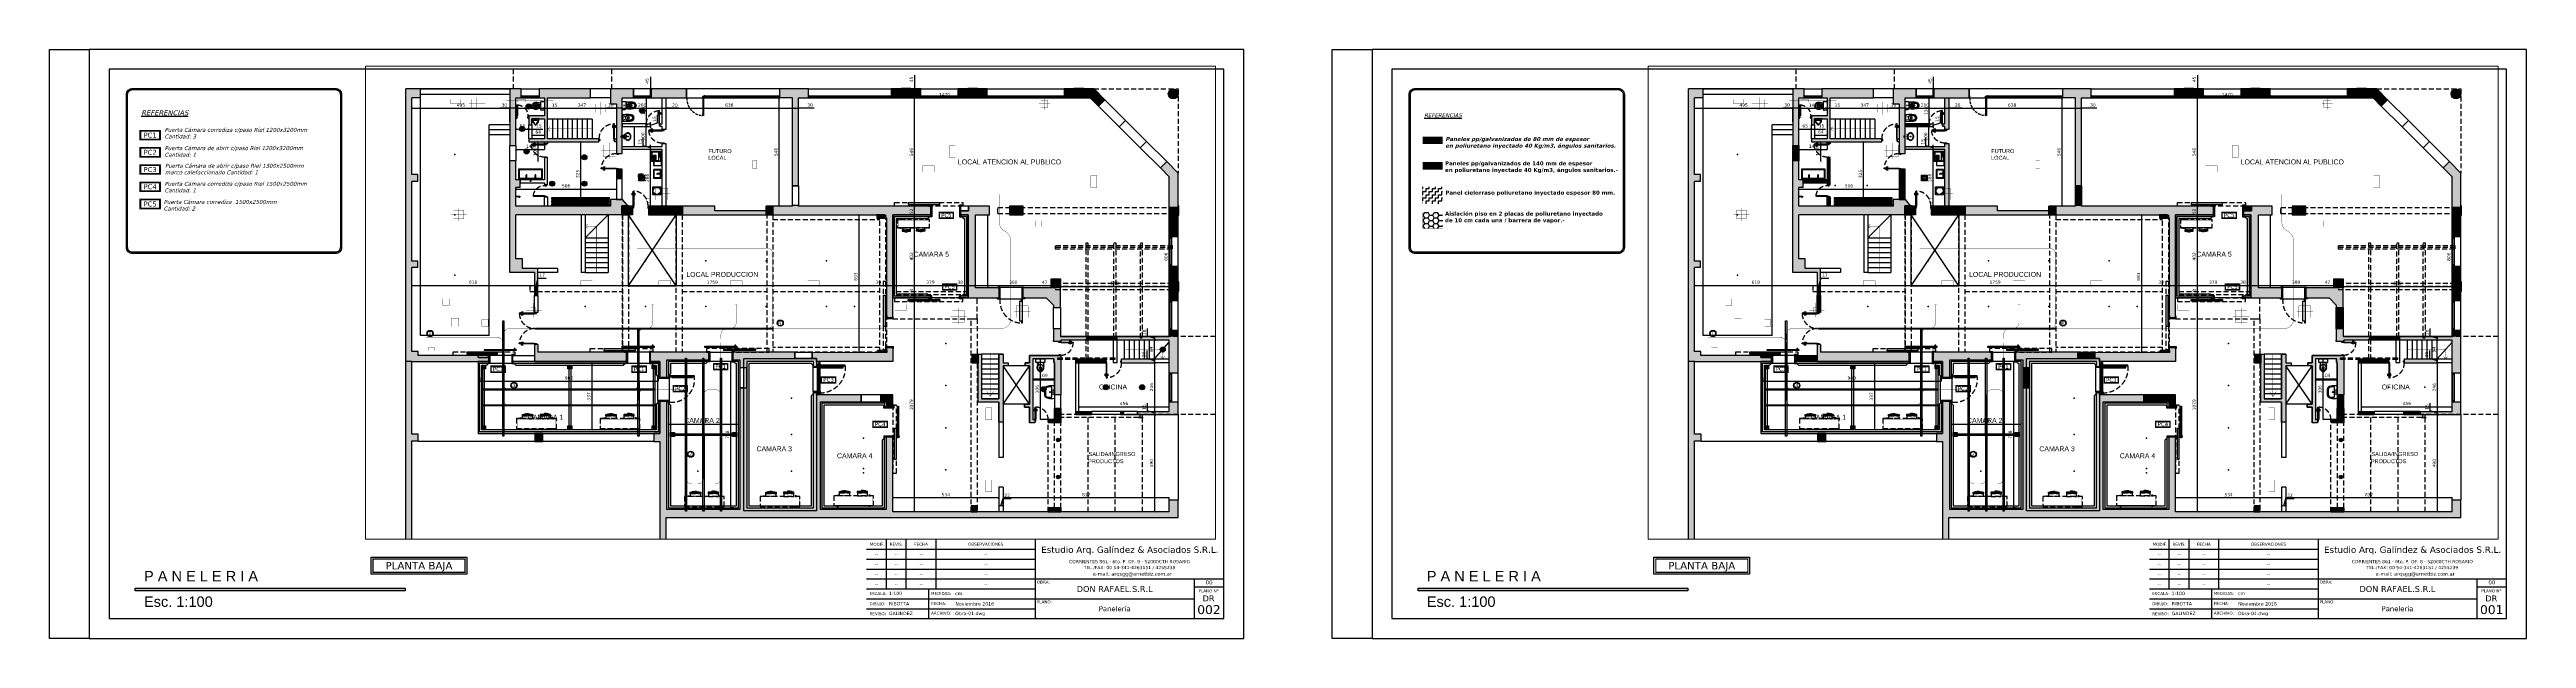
# Paper-space layout 'Paneleria' of a CAD drawing. Header units: millimetres. Extents: x 14854 to 139660, y 51328 to 81028.
# The model-space entities are those that its viewports show. They can reach past a viewport. Long polylines and large blocks are cut down to what shows.
import ezdxf
from ezdxf.enums import TextEntityAlignment as Align

# ---------------------------------------------------------------- set-up
doc = ezdxf.new("R2010")
doc.units = ezdxf.units.MM
doc.header["$LTSCALE"] = 1000
for name, pattern in [('CONTINUA', [200, 100, 100]), ('DASHDOT', [1, 0.5, -0.25, 0, -0.25]), ('DASHED2', [0.375, 0.25, -0.125]), ('HIDDEN', [0.375, 0.25, -0.125])]:
    doc.linetypes.add(name, pattern=pattern)
for name, color, linetype in [('A-ABER', 7, 'Continuous'), ('A-Columna fe', 7, 'Continuous'), ('a-Columnas', 12, 'Continuous'), ('A-Cotas 100', 191, 'Continuous'), ('A-Des', 120, 'Continuous'), ('A-Des caños', 32, 'Continuous'), ('A-Des- evaporadores', 214, 'Continuous'), ('A-Des-CAMARAS Existentes', 7, 'Continuous'), ('A-electric. circ.1', 214, 'Continuous'), ('A-Electricidad', 1, 'Continuous'), ('A-Entramado', 24, 'Continuous'), ('A-EQ', 200, 'Continuous'), ('A-Estructura', 86, 'Continuous'), ('A-Mur-Ex', 7, 'Continuous'), ('A-Mur-Nuevo', 5, 'Continuous'), ('A-Muros', 3, 'Continuous'), ('A-MURPAN', 30, 'Continuous'), ('A-Murvis', 1, 'Continuous'), ('a-murzoc', 7, 'Continuous'), ('A-PANHATCH', 40, 'Continuous'), ('A-PLAN', 4, 'DASHDOT'), ('A-Proy', 7, 'HIDDEN'), ('A-RIEL', 252, 'Continuous'), ('A-Vigas Proy', 201, 'HIDDEN'), ('CLOACAL', 30, 'Continuous'), ('D-Des rejillas piso', 120, 'Continuous'), ('H-Aislación Piso', 151, 'Continuous'), ('H-Cielorrasos', 202, 'Continuous'), ('H-Hach mur exis', 24, 'Continuous'), ('H-Mur new', 204, 'Continuous'), ('P-LAMINA', 5, 'Continuous'), ('TXT-ABER 100', 1, 'Continuous'), ('TXT-ABER CAMARAS', 7, 'Continuous'), ('TXT-LOC', 2, 'Continuous'), ('TXT-LOC 100', 191, 'Continuous')]:
    doc.layers.add(name, color=color, linetype=linetype)
for name, color, linetype, plot in [('A-AUXILIAR', 240, 'Continuous', False), ('A-Demolido', 24, 'Continuous', False), ('P-Ventana', 6, 'Continuous', False)]:
    doc.layers.add(name, color=color, linetype=linetype, plot=plot)
doc.styles.add('A-Verdana', font='verdana.ttf')
doc.styles.add('SB-50', font='swissel.ttf', dxfattribs={"height": 100})
doc.styles.add('SW-100', font='swiss.ttf', dxfattribs={"height": 200})
doc.dimstyles.new('A-V-100', dxfattribs={"dimtxt": 160, "dimasz": 80, "dimexe": 0, "dimexo": 0, "dimgap": 80, "dimtad": 1, "dimdec": 0, "dimlfac": 0.1, "dimzin": 1, "dimtxsty": 'A-Verdana', "dimblk": 'ARCHTICK', "dimcen": 0, "dimclrd": 256, "dimclre": 24, "dimadec": 0, "dimazin": 0, "dimtfac": 1, "dimtdec": 0, "dimtmove": 0, "dimatfit": 3, "dimldrblk": 'DOTSMALL', "dimfxl": 1.25, "dimarcsym": 0})

# ---------------------------------------------------------------- blocks, each defined once
blk = doc.blocks.new('Rotulo Nuevo')
at = {"color": 15}
for p, q in [((-17000, 1500), (-17000, 4000)), ((-16000, 1500), (-16000, 4000)), ((-14500, 1500), (-14500, 4000)), ((-9500, 4000), (-9500, 0)), ((-18000, 3500), (-9500, 3500)), ((-18000, 3000), (-9500, 3000)), ((-18000, 2500), (-9500, 2500)), ((-18000, 2000), (-9500, 2000)), ((-18000, 1500), (-9500, 1500)), ((-14860, 0), (-14860, 1500)), ((-9500, 2000), (0, 2000)), ((-1500, 2000), (-1500, 0)), ((-1500, 1600), (0, 1600)), ((-18000, 1000), (-9500, 1000)), ((-18000, 500), (-9500, 500)), ((-9500, 1000), (-1500, 1000))]:
    blk.add_line(p, q, dxfattribs=at)
at = {"color": 5, "const_width": 10}
blk.add_lwpolyline([(-18000, 0), (-18000, 4000), (0, 4000), (0, 0)], close=True, dxfattribs=at)
at = {"color": 7, "style": 'A-Verdana'}
for s, height, p in [('MODIF.', 150, (-17464, 3750)), ('REVIS.', 150, (-16500, 3750)), ('FECHA', 150, (-15254, 3751)), ('OBSERVACIONES', 150, (-12000, 3755)), ('CORRIENTES 861 - 6to. P. OF. 8 - S2000CTH ROSARIO', 165, (-4750, 2879)), ('TEL./FAX: 00 54-341-4263151 / 4255239', 165, (-4750, 2579)), ('PLANO Nº', 150, (-770, 1401))]:
    blk.add_text(s, height=height, dxfattribs=at).set_placement(p, align=Align.MIDDLE_CENTER)
at = {"color": 12, "style": 'A-Verdana'}
blk.add_text('Estudio Arq. Galíndez & Asociados S.R.L.', height=320, dxfattribs=at).set_placement((-4737, 3478), align=Align.MIDDLE_CENTER)
at = {"color": 7, "style": 'A-Verdana'}
for s, p in [('ESCALA:', (-17857, 1267)), ('MEDIDAS:', (-14755, 1270)), ('REVISO:', (-17857, 250)), ('DIBUJO:', (-17856, 754)), ('ARCHIVO:', (-14753, 278)), ('FECHA:', (-14740, 762))]:
    blk.add_text(s, height=150, dxfattribs=at).set_placement(p, align=Align.MIDDLE_LEFT)
for s, height, p in [('OBRA:', 150, (-9422, 1771)), ('e-mail: arqsgg@arnetbiz.com.ar', 180, (-6599, 2166)), ('PLANO:', 150, (-9422, 771))]:
    blk.add_text(s, height=height, dxfattribs=at).set_placement(p)
at = {"color": 191, "style": 'A-Verdana'}
for tag, height, p in [('2-QUIEN', 170, (-17500, 2750)), ('1-QUIEN', 170, (-17500, 3250)), ('2-QUIE', 170, (-16500, 2750)), ('1-QUIE', 170, (-16500, 3250)), ('1-CUANDO?', 170, (-15250, 3250)), ('2-CUANDO', 170, (-15250, 2750)), ('2-OBSERVACIÓN', 170, (-12000, 2750)), ('1-OBSERVACIÓN', 170, (-12000, 3250)), ('4-QUIEN', 170, (-17500, 1750)), ('3-QUIEN', 170, (-17500, 2250)), ('4-QUIE', 170, (-16500, 1750)), ('3-QUIE', 170, (-16500, 2250)), ('4-CUANDO?', 170, (-15250, 1750)), ('3-CUANDO?', 170, (-15250, 2250)), ('4-OBSERVACIÓN', 170, (-12000, 1750)), ('3-OBSERVACIÓN', 170, (-12000, 2250)), ('NOMBRE_PLANO', 250, (-5500, 500)), ('000', 450, (-750, 456)), ('---', 300, (-770, 1019))]:
    blk.add_attdef(tag, text='', height=height, dxfattribs=at).set_placement(p, align=Align.MIDDLE_CENTER)
for tag, p in [('ESCALA', (-16881, 1187)), ('MEDIDAS', (-13537, 1187)), ('DIBUJO', (-16875, 670)), ('REVISO', (-16875, 177)), ('ARCHIVO', (-13537, 177)), ('FECHA', (-13523, 662))]:
    blk.add_attdef(tag, p, '', height=170, dxfattribs=at)
at = {"color": 14, "style": 'A-Verdana'}
blk.add_attdef('FRIGORIFICO', text='', height=300, dxfattribs=at).set_placement((-5500, 1496), align=Align.MIDDLE_CENTER)
at = {"color": 12, "style": 'A-Verdana'}
blk.add_attdef('COD.INTERNO', text='', height=200, dxfattribs=at).set_placement((-742, 1829), align=Align.MIDDLE_CENTER)
blk = doc.blocks.new('tronera congelado')
blk.add_hatch(color=222).paths.add_polyline_path([(165, -1235), (165, -1335), (65, -1335), (65, -1385), (1439, -1385), (1439, -1335), (1339, -1335), (1339, -1235)])
at = {"color": 1}
for p, q in [((-175, -45), (-175, 45)), ((-175, 45), (-150, 45)), ((-150, 45), (-150, -45)), ((0, 0), (-150, 0)), ((-150, 0), (-150, -45)), ((0, 0), (-150, 0)), ((0, 0), (-150, 0)), ((45, 95), (0, 95)), ((0, 95), (0, 0)), ((45, 95), (45, -45)), ((-150, -45), (-175, -45)), ((45, -45), (-150, -45)), ((165, -1235), (1339, -1235)), ((165, -1235), (165, -1335)), ((1339, -1235), (1339, -1335)), ((-150, -1255), (-175, -1255)), ((-175, -1255), (-175, -1345)), ((-175, -1345), (-150, -1345)), ((-150, -1300), (-150, -1255)), ((-150, -1345), (-150, -1255)), ((45, -1255), (-150, -1255)), ((0, -1300), (-150, -1300)), ((0, -1300), (-150, -1300)), ((0, -1395), (0, -1300)), ((45, -1395), (0, -1395)), ((45, -1395), (45, -1255)), ((165, -1335), (65, -1335)), ((65, -1335), (65, -1385)), ((1439, -1385), (65, -1385)), ((1339, -1335), (1439, -1335)), ((1439, -1335), (1439, -1385))]:
    blk.add_line(p, q, dxfattribs=at)
at = {"color": 7}
for points in [[(-175, -45), (-175, -1255)], [(45, -45), (45, -1255)]]:
    blk.add_lwpolyline(points, dxfattribs=at)
at = {"color": 24, "linetype": 'HIDDEN'}
blk.add_arc((163, -1241), 1279, 355.77282, 94.38833, dxfattribs=at)
blk = doc.blocks.new('700')
at = {"layer": 'A-ABER'}
for points in [[(67405, -43722), (67385, -43722), (67385, -43682), (67365, -43682), (67365, -43782), (67405, -43782)], [(67385, -43682), (67385, -43062), (67425, -43062), (67425, -43682)], [(68065, -43682), (68045, -43682), (68045, -43722), (68025, -43722), (68025, -43782), (68065, -43782)]]:
    blk.add_hatch(color=53, dxfattribs=at).paths.add_polyline_path(points)
at = {"color": 24, "linetype": 'HIDDEN'}
blk.add_arc((67425, -43682), 620, 0, 90, dxfattribs=at)
at = {"layer": 'A-ABER', "color": 24}
for points in [[(67375, -43162), (67335, -43162), (67335, -43262), (67345, -43262), (67345, -43172), (67375, -43172)], [(67435, -43162), (67475, -43162), (67475, -43262), (67465, -43262), (67465, -43172), (67435, -43172)]]:
    blk.add_lwpolyline(points, dxfattribs=at)
at = {"layer": 'A-ABER', "color": 1}
for points in [[(67365, -43682), (67385, -43682), (67385, -43722), (67405, -43722), (67405, -43782), (67365, -43782)], [(67385, -43682), (67385, -43062), (67425, -43062), (67425, -43682), (67385, -43682)], [(68065, -43682), (68045, -43682), (68045, -43722), (68025, -43722), (68025, -43782), (68065, -43782)]]:
    blk.add_lwpolyline(points, dxfattribs=at)
at = {"layer": 'A-ABER', "color": 24}
for points in [[(67375, -43142), (67385, -43142), (67385, -43192), (67375, -43192)], [(67425, -43142), (67435, -43142), (67435, -43192), (67425, -43192)]]:
    blk.add_lwpolyline(points, close=True, dxfattribs=at)
blk = doc.blocks.new('san.')
at = {"color": 7}
for p, q in [((62792, -45600), (62792, -45455)), ((62812, -45435), (63222, -45435)), ((63222, -45620), (62812, -45620)), ((62887, -45620), (62847, -45799)), ((63147, -45620), (63186, -45799)), ((63242, -45455), (63242, -45600))]:
    blk.add_line(p, q, dxfattribs=at)
at = {"color": 24}
for centre in [(62929, -45668), (63104, -45668)]:
    blk.add_circle(centre, 5, dxfattribs=at)
at = {"color": 7}
for centre, radius, start, end in [((62812, -45455), 20, 90, 180), ((62812, -45600), 20, 180, 270), ((64196, -45961), 1358, 173.11337, 175.08708), ((63061, -45864), 219, 175.08708, 180), ((61837, -45961), 1358, 4.91292, 6.88663), ((62972, -45864), 219, 360, 4.91292), ((63222, -45455), 20, 0, 90), ((63222, -45600), 20, 270, 0)]:
    blk.add_arc(centre, radius, start, end, dxfattribs=at)
for major_axis, start_param in [((0, 211), 1.5707963), ((0, 163), -1.5707963)]:
    blk.add_ellipse((63017, -45864), major_axis=major_axis, ratio=0.8305648, start_param=start_param, end_param=4.712389, dxfattribs=at)
at = {"color": 24}
for centre, major_axis, start_param, end_param in [((63017, -45966), (0, 125), -0.691554, 0.691554), ((63017, -45869), (0, 80), 1.5707963, 4.712389), ((63017, -45993), (0, 125), -0.6553353, 0.6553353)]:
    blk.add_ellipse(centre, major_axis=major_axis, ratio=0.75, start_param=start_param, end_param=end_param, dxfattribs=at)
blk = doc.blocks.new('2SALADA2')
at = {"color": 7}
for p, q in [((-0.3, 0), (0.3, 0)), ((0.21, -0.13), (-0.21, -0.13))]:
    blk.add_line(p, q, dxfattribs=at)
for centre, radius in [((-0.1, -0.07), 0.015), ((0, -0.07), 0.0175), ((0, -0.21), 0.023), ((0.1, -0.07), 0.015)]:
    blk.add_circle(centre, radius, dxfattribs=at)
for centre, radius, start, end in [((-0.3, -0.01), 0.01, 90, 173.6262), ((0.3, -0.01), 0.01, 6.3738, 90), ((1.18, -0.18), 1.5, 173.6262, 182.693), ((0.19, -0.22), 0.5, 182.693, 199.3406), ((-0.13, -0.34), 0.16, 199.3406, 257.4429), ((-0.23, -0.17), 0.04, 95.5937, 179.6995), ((1.19, -0.22), 1.45, 178.0234, 180.898), ((0.19, -0.22), 0.454, 182.693, 199.3406), ((-0.13, -0.34), 0.114, 199.3406, 257.4429), ((-0.21, -0.38), 0.25, 90, 95.5937), ((-0.06, 0), 0.5, 257.4429, 266.4982), ((-0.06, 0), 0.454, 257.4429, 266.4982), ((0, 1), 1.45, 266.4982, 273.5018), ((0, 1), 1.5, 266.4982, 273.5018), ((0.06, 0), 0.454, 273.5018, 282.5571), ((0.06, 0), 0.5, 273.5018, 282.5571), ((0.13, -0.34), 0.114, 282.5571, 340.6594), ((0.13, -0.34), 0.16, 282.5571, 340.6594), ((0.21, -0.38), 0.25, 84.4063, 90), ((0.23, -0.17), 0.04, 0.3005, 84.4063), ((-0.19, -0.22), 0.454, 340.6594, 357.307), ((-1.19, -0.22), 1.45, 359.102, 1.9766), ((-0.19, -0.22), 0.5, 340.6594, 357.307), ((-1.18, -0.18), 1.5, 357.307, 6.3738)]:
    blk.add_arc(centre, radius, start, end, dxfattribs=at)
blk = doc.blocks.new('puerta5')
at = {"layer": 'A-ABER'}
for points in [[(40, -40), (20, -40), (20, 0), (0, 0), (0, -100), (40, -100)], [(60, 760), (20, 760), (20, 0), (60, 0)], [(800, 0), (780, 0), (780, -40), (760, -40), (760, -100), (800, -100)]]:
    blk.add_hatch(color=53, dxfattribs=at).paths.add_polyline_path(points)
at = {"layer": 'A-ABER', "color": 24}
for points in [[(10, 660), (-30, 660), (-30, 560), (-20, 560), (-20, 650), (10, 650)], [(70, 660), (110, 660), (110, 560), (100, 560), (100, 650), (70, 650)]]:
    blk.add_lwpolyline(points, dxfattribs=at)
at = {"layer": 'A-ABER', "color": 1}
for points in [[(0, 0), (20, 0), (20, -40), (40, -40), (40, -100), (0, -100)], [(20, 0), (20, 760), (60, 760), (60, 0), (20, 0)], [(800, 0), (780, 0), (780, -40), (760, -40), (760, -100), (800, -100)]]:
    blk.add_lwpolyline(points, dxfattribs=at)
at = {"layer": 'A-ABER', "color": 24}
for points in [[(10, 680), (20, 680), (20, 630), (10, 630)], [(60, 680), (70, 680), (70, 630), (60, 630)]]:
    blk.add_lwpolyline(points, close=True, dxfattribs=at)
at = {"layer": 'A-ABER', "color": 24, "linetype": 'HIDDEN'}
blk.add_arc((40, 20), 740, 358.45184, 88.45184, dxfattribs=at)
blk = doc.blocks.new('P60-10')
at = {"color": 1}
for points in [[(0, -100), (20, -100), (20, -60), (40, -60), (40, 0), (0, 0), (0, -100)], [(600, -100), (580, -100), (580, -60), (560, -60), (560, 0), (600, 0), (600, -100)]]:
    blk.add_lwpolyline(points, dxfattribs=at)
blk.add_lwpolyline([(20, -660), (60, -660), (60, -100), (20, -100)], close=True, dxfattribs=at)
at = {"color": 24, "linetype": 'HIDDEN'}
blk.add_arc((17, -99), 563, 274.34914, 359.89305, dxfattribs=at)
blk = doc.blocks.new('2SAINDA')
at = {"color": 7, "linetype": 'ByBlock'}
for p, q in [((0, 0.19), (0, -0.19)), ((0.02, 0.2), (0.14, 0.2)), ((0.16, 0.19), (0.16, 0.19)), ((0.18, -0.16), (0.18, 0.16)), ((0.28, 0.16), (0.26, 0.18)), ((0.02, -0.2), (0.14, -0.2)), ((0.16, -0.19), (0.16, -0.19)), ((0.28, -0.16), (0.26, -0.18))]:
    blk.add_line(p, q, dxfattribs=at)
at = {"color": 24, "linetype": 'ByBlock'}
for p, q in [((0.44, 0.05), (0.42, 0.05)), ((0.44, -0.05), (0.42, -0.05))]:
    blk.add_line(p, q, dxfattribs=at)
at = {"color": 7, "linetype": 'ByBlock'}
blk.add_circle((0.09, 0), 0.0135, dxfattribs=at)
blk.add_circle((0.09, 0), 0.0135, dxfattribs=at)
at = {"color": 24, "linetype": 'ByBlock'}
for centre in [(0.24, 0.08), (0.24, -0.08)]:
    blk.add_circle(centre, 0.0075, dxfattribs=at)
at = {"color": 7, "linetype": 'ByBlock'}
for centre, radius, start, end in [((0.02, 0.18), 0.02, 90, 155.6901), ((0.14, 0.18), 0.019, 34.9372, 90), ((0.15, 0.16), 0.025, 23.3776, 73.7848), ((0.38, -5.32), 5.5, 89.2905, 92.1362), ((0.15, 0.16), 0.025, 360, 23.3776), ((0.29, 0.17), 0.02, 225, 270.9364), ((0.38, -5.32), 5.48, 89.2905, 90.9364), ((0.38, -5.32), 5.44, 89.2905, 90.1648), ((0.38, -5.32), 5.44, 89.2905, 90.1648), ((0.44, -0.37), 0.55, 75.4605, 89.2905), ((0.44, -0.37), 0.526, 75.4605, 89.2905), ((0.44, -0.37), 0.49, 75.4605, 89.2905), ((0.55, 0.03), 0.134, 8.8162, 75.4605), ((0.55, 0.03), 0.11, 8.8162, 75.4605), ((0.36, 0), 0.306, 351.1838, 8.8162), ((0.36, 0), 0.33, 351.1838, 8.8162), ((0.02, -0.18), 0.02, 204.3099, 270), ((0.14, -0.18), 0.019, 270, 325.0628), ((0.15, -0.16), 0.025, 286.2152, 336.6224), ((0.15, -0.16), 0.025, 336.6224, 0), ((0.38, 5.32), 5.5, 267.8638, 270.7095), ((0.29, -0.17), 0.02, 89.0636, 135), ((0.38, 5.32), 5.48, 269.0636, 270.7095), ((0.44, 0.37), 0.526, 270.7095, 284.5395), ((0.44, 0.37), 0.55, 270.7095, 284.5395), ((0.55, -0.03), 0.134, 284.5395, 351.1838)]:
    blk.add_arc(centre, radius, start, end, dxfattribs=at)
at = {"color": 24, "linetype": 'ByBlock'}
for centre, radius, start, end in [((0.49, 0), 0.2, 160.016, 199.984), ((0.49, 0), 0.196, 160.016, 199.984), ((0.37, 0.04), 0.075, 90.1648, 160.016), ((0.37, 0.04), 0.071, 90.1648, 160.016), ((0.42, 0.03), 0.02, 90, 170.2849), ((0.58, 0), 0.18, 170.2849, 189.7151), ((0.44, 0), 0.047, 0, 90), ((0.44, 0), 0.047, 270, 0), ((0.44, -0.37), 0.486, 75.4605, 89.2905), ((0.55, 0.03), 0.07, 8.8162, 75.4605), ((0.55, 0.03), 0.074, 8.8162, 75.4605), ((0.36, 0), 0.27, 351.1838, 8.8162), ((0.36, 0), 0.266, 351.1838, 8.8162), ((0.37, -0.04), 0.075, 199.984, 269.8352), ((0.37, -0.04), 0.071, 199.984, 269.8352), ((0.38, 5.32), 5.44, 269.8352, 270.7095), ((0.38, 5.32), 5.44, 269.8352, 270.7095), ((0.42, -0.03), 0.02, 189.7151, 270), ((0.44, 0.37), 0.49, 270.7095, 284.5395), ((0.44, 0.37), 0.486, 270.7095, 284.5395), ((0.55, -0.03), 0.074, 284.5395, 351.1838), ((0.55, -0.03), 0.07, 284.5395, 351.1838), ((0.55, -0.03), 0.11, 284.5395, 351.1838)]:
    blk.add_arc(centre, radius, start, end, dxfattribs=at)
blk = doc.blocks.new('2SABIDA')
at = {"color": 7, "linetype": 'ByBlock'}
for p, q in [((0, 0.14), (0, -0.14)), ((0.01, 0.15), (0.01, 0.15)), ((0.01, 0.15), (0.03, 0.15)), ((0.04, 0.14), (0.04, -0.14)), ((0.01, -0.15), (0.03, -0.15)), ((0.01, -0.15), (0.01, -0.15))]:
    blk.add_line(p, q, dxfattribs=at)
at = {"color": 24, "linetype": 'ByBlock'}
for p, q in [((0.3, 0.05), (0.29, 0.05)), ((0.3, -0.05), (0.29, -0.05))]:
    blk.add_line(p, q, dxfattribs=at)
for centre in [(0.12, 0.08), (0.12, -0.08)]:
    blk.add_circle(centre, 0.0075, dxfattribs=at)
at = {"color": 7, "linetype": 'ByBlock'}
for centre, radius, start, end in [((0.01, 0.14), 0.006, 90, 180), ((0.01, 0.16), 0.01, 270, 351.3959), ((0.03, 0.15), 0.02, 92.3262, 171.3959), ((0.26, -5.32), 5.5, 89.2063, 92.3262), ((0.03, 0.14), 0.01, 0, 90), ((0.15, 0.16), 0.015, 30.942, 91.0776), ((0.18, 0.18), 0.015, 210.942, 270.8066), ((0.26, -5.32), 5.49, 89.2063, 90.8066), ((0.33, -0.37), 0.55, 75.7283, 90), ((0.33, -0.37), 0.535, 75.7283, 90), ((0.44, 0.03), 0.135, 8.8354, 75.7283), ((0.44, 0.03), 0.12, 8.8354, 75.7283), ((0.24, 0), 0.315, 351.1646, 8.8354), ((0.24, 0), 0.33, 351.1646, 8.8354), ((0.01, -0.14), 0.006, 180, 270), ((0.01, -0.16), 0.01, 8.6041, 90), ((0.03, -0.15), 0.02, 188.6041, 267.6738), ((0.03, -0.14), 0.01, 270, 0), ((0.26, 5.32), 5.5, 267.6738, 270.7937), ((0.15, -0.16), 0.015, 268.9224, 329.058), ((0.18, -0.18), 0.015, 89.1934, 149.058), ((0.26, 5.32), 5.49, 269.1934, 270.7937), ((0.33, 0.37), 0.535, 270, 284.2717), ((0.33, 0.37), 0.55, 270, 284.2717), ((0.44, -0.03), 0.12, 284.2717, 351.1646), ((0.44, -0.03), 0.135, 284.2717, 351.1646)]:
    blk.add_arc(centre, radius, start, end, dxfattribs=at)
at = {"color": 24, "linetype": 'ByBlock'}
for centre, radius, start, end in [((0.37, 0), 0.2, 159.8658, 200.1342), ((0.37, 0), 0.197, 159.8658, 200.1342), ((0.26, 0.04), 0.075, 90.0191, 159.8658), ((0.26, 0.04), 0.072, 90.0191, 159.8658), ((0.26, -5.32), 5.44, 89.2063, 90.0191), ((0.26, -5.32), 5.44, 89.2063, 90.0191), ((0.29, 0.03), 0.02, 90, 170.2849), ((0.45, 0), 0.18, 170.2849, 189.7151), ((0.3, 0), 0.047, 0, 90), ((0.3, 0), 0.047, 270, 0), ((0.33, -0.37), 0.49, 75.7283, 90), ((0.33, -0.37), 0.487, 75.7283, 90), ((0.44, 0.03), 0.0747, 8.8354, 75.7283), ((0.44, 0.03), 0.0717, 8.8354, 75.7283), ((0.24, 0), 0.267, 351.1646, 8.8354), ((0.24, 0), 0.27, 351.1646, 8.8354), ((0.26, -0.04), 0.072, 200.1342, 269.9809), ((0.26, -0.04), 0.075, 200.1342, 269.9809), ((0.26, 5.32), 5.44, 269.9809, 270.7937), ((0.26, 5.32), 5.44, 269.9809, 270.7937), ((0.29, -0.03), 0.02, 189.7151, 270), ((0.33, 0.37), 0.487, 270, 284.2717), ((0.33, 0.37), 0.49, 270, 284.2717), ((0.44, -0.03), 0.0717, 284.2717, 351.1646), ((0.44, -0.03), 0.0747, 284.2717, 351.1646)]:
    blk.add_arc(centre, radius, start, end, dxfattribs=at)
blk = doc.blocks.new('LAVABLAVAS')
at = {"color": 1}
blk.add_lwpolyline([(0, 0), (0, -80), (160, -80), (160, 0), (0, 0)], dxfattribs=at)
at = {"layer": 'A-EQ', "color": 7}
for p, q in [((0, 0), (0, -490)), ((218, 0), (160, 0)), ((218, 2), (218, -22)), ((378, 2), (218, 2)), ((378, -22), (378, 2)), ((490, 0), (378, 0)), ((490, -490), (490, 0)), ((0, -490), (122, -490)), ((80, -80), (80, -105)), ((80, -105), (260, -105)), ((149, -490), (341, -490)), ((218, -20), (160, -20)), ((205, -240), (205, -395)), ((400, -240), (205, -240)), ((205, -395), (400, -395)), ((218, -22), (378, -22)), ((260, -105), (260, -22)), ((368, -490), (490, -490)), ((400, -395), (400, -240))]:
    blk.add_line(p, q, dxfattribs=at)
at = {"layer": 'A-EQ', "color": 24}
for p, q in [((20, -80), (20, -470)), ((20, -470), (30, -470)), ((30, -460), (30, -480)), ((30, -480), (460, -480)), ((122, -480), (122, -485)), ((149, -480), (122, -480)), ((122, -485), (149, -485)), ((122, -487), (122, -492)), ((149, -487), (122, -487)), ((122, -492), (149, -492)), ((149, -485), (149, -480)), ((149, -492), (149, -487)), ((218, -20), (160, -20)), ((225, -260), (225, -375)), ((380, -260), (225, -260)), ((225, -375), (380, -375)), ((235, -260), (235, -375)), ((265, -260), (265, -375)), ((295, -260), (295, -375)), ((325, -260), (325, -375)), ((341, -480), (368, -480)), ((341, -485), (341, -480)), ((368, -485), (341, -485)), ((341, -487), (368, -487)), ((341, -492), (341, -487)), ((368, -492), (341, -492)), ((355, -260), (355, -375)), ((368, -480), (368, -485)), ((368, -487), (368, -492)), ((470, -20), (378, -20)), ((380, -375), (380, -260)), ((460, -480), (460, -460)), ((460, -470), (470, -470)), ((470, -470), (470, -20))]:
    blk.add_line(p, q, dxfattribs=at)
at = {"layer": 'A-EQ'}
for p, q in [((82, -80), (82, -103)), ((82, -103), (258, -103)), ((218, -22), (160, -22)), ((258, -103), (258, -22))]:
    blk.add_line(p, q, dxfattribs=at)
at = {"layer": 'A-EQ', "color": 7}
blk.add_lwpolyline([(710, 25), (500, 25), (500, -375), (710, -375)], close=True, dxfattribs=at)
at = {"layer": 'A-EQ', "color": 24}
blk.add_lwpolyline([(700, 15), (510, 15), (510, -365), (700, -365)], close=True, dxfattribs=at)
at = {"layer": 'A-EQ'}
blk.add_lwpolyline([(460, -460), (30, -460), (460, -460), (460, -120), (30, -120), (30, -460)], close=True, dxfattribs=at)
at = {"layer": 'A-EQ', "color": 1, "linetype": 'DASHED2', "ltscale": 10}
blk.add_circle((298, -10), 12.5, dxfattribs=at)
at = {"layer": 'A-EQ', "color": 1, "linetype": 'ByBlock', "ltscale": 10}
for centre in [(236, -10), (357, -10)]:
    blk.add_circle(centre, 9.95, dxfattribs=at)
blk = doc.blocks.new('LM-CHICO')
at = {"color": 7}
for p, q in [((-225, 400), (225, 400)), ((-225, 50), (-225, 400)), ((225, 50), (-225, 50)), ((195, 30), (-195, 30)), ((-195, 30), (-195, 0)), ((195, 0), (-195, 0)), ((-15, 80), (-15, 230)), ((15, 80), (15, 230)), ((195, 30), (195, 0)), ((225, 50), (225, 400))]:
    blk.add_line(p, q, dxfattribs=at)
for p, q in [((-195, 370), (195, 370)), ((-195, 80), (-195, 370)), ((195, 80), (-195, 80)), ((195, 80), (195, 370))]:
    blk.add_line(p, q)
at = {"color": 24}
for p, q in [((-125, 30), (-125, 50)), ((125, 30), (125, 50))]:
    blk.add_line(p, q, dxfattribs=at)
at = {"color": 7}
blk.add_arc((0, 231), 15.1, 355.30433, 184.69567, dxfattribs=at)
blk = doc.blocks.new('Cesto')
at = {"color": 24}
blk.add_lwpolyline([(0, 0), (-400, 0), (-400, 400), (0, 400)], close=True, dxfattribs=at)
at = {"color": 7}
blk.add_circle((-200, 200), 200, dxfattribs=at)
at = {"color": 200}
blk.add_circle((-200, 200), 180, dxfattribs=at)
blk = doc.blocks.new('P600')
at = {"layer": 'A-ABER'}
for points in [[(63074, -35140), (63074, -34480), (63114, -34480), (63114, -35140)], [(63074, -35140), (63074, -34480), (63114, -34480), (63114, -35140)], [(63094, -35180), (63074, -35180), (63074, -35140), (63054, -35140), (63054, -35240), (63094, -35240)], [(63094, -35180), (63074, -35180), (63074, -35140), (63054, -35140), (63054, -35240), (63094, -35240)], [(63754, -35140), (63734, -35140), (63734, -35180), (63714, -35180), (63714, -35240), (63754, -35240)], [(63754, -35140), (63734, -35140), (63734, -35180), (63714, -35180), (63714, -35240), (63754, -35240)]]:
    blk.add_hatch(color=53, dxfattribs=at).paths.add_polyline_path(points)
at = {"layer": 'A-ABER', "color": 24}
for points in [[(63064, -34580), (63024, -34580), (63024, -34680), (63034, -34680), (63034, -34590), (63064, -34590)], [(63064, -34580), (63024, -34580), (63024, -34680), (63034, -34680), (63034, -34590), (63064, -34590)], [(63124, -34580), (63164, -34580), (63164, -34680), (63154, -34680), (63154, -34590), (63124, -34590)], [(63124, -34580), (63164, -34580), (63164, -34680), (63154, -34680), (63154, -34590), (63124, -34590)]]:
    blk.add_lwpolyline(points, dxfattribs=at)
for points in [[(63064, -34560), (63074, -34560), (63074, -34610), (63064, -34610)], [(63064, -34560), (63074, -34560), (63074, -34610), (63064, -34610)], [(63114, -34560), (63124, -34560), (63124, -34610), (63114, -34610)], [(63114, -34560), (63124, -34560), (63124, -34610), (63114, -34610)]]:
    blk.add_lwpolyline(points, close=True, dxfattribs=at)
at = {"layer": 'A-ABER', "color": 1}
for points in [[(63074, -35140), (63074, -34480), (63114, -34480), (63114, -35140), (63074, -35140)], [(63074, -35140), (63074, -34480), (63114, -34480), (63114, -35140), (63074, -35140)], [(63054, -35140), (63074, -35140), (63074, -35180), (63094, -35180), (63094, -35240), (63054, -35240)], [(63054, -35140), (63074, -35140), (63074, -35180), (63094, -35180), (63094, -35240), (63054, -35240)], [(63754, -35140), (63734, -35140), (63734, -35180), (63714, -35180), (63714, -35240), (63754, -35240)], [(63754, -35140), (63734, -35140), (63734, -35180), (63714, -35180), (63714, -35240), (63754, -35240)]]:
    blk.add_lwpolyline(points, dxfattribs=at)
at = {"layer": 'A-ABER', "color": 24, "linetype": 'HIDDEN'}
blk.add_arc((63071, -35141), 663, 0.14124, 86.27894, dxfattribs=at)
blk.add_arc((63071, -35141), 663, 0.14124, 86.27894, dxfattribs=at)
blk = doc.blocks.new('puerta1')
at = {"layer": 'A-ABER'}
h = blk.add_hatch(color=53, dxfattribs=at)
h.paths.add_polyline_path([(60, 760), (20, 760), (20, 0), (60, 0)])
h.paths.add_polyline_path([(40, -40), (20, -40), (20, 0), (0, 0), (0, -100), (40, -100)])
for points in [[(1580, 0), (1580, 760), (1540, 760), (1540, 0)], [(1600, 0), (1580, 0), (1580, -40), (1560, -40), (1560, -100), (1600, -100)]]:
    blk.add_hatch(color=53, dxfattribs=at).paths.add_polyline_path(points)
at = {"layer": 'A-ABER', "color": 24}
for points in [[(10, 660), (-30, 660), (-30, 560), (-20, 560), (-20, 650), (10, 650)], [(70, 660), (110, 660), (110, 560), (100, 560), (100, 650), (70, 650)], [(1530, 660), (1490, 660), (1490, 560), (1500, 560), (1500, 650), (1530, 650)], [(1590, 660), (1630, 660), (1630, 560), (1620, 560), (1620, 650), (1590, 650)]]:
    blk.add_lwpolyline(points, dxfattribs=at)
at = {"layer": 'A-ABER', "color": 1}
for points in [[(0, 0), (20, 0), (20, -40), (40, -40), (40, -100), (0, -100)], [(20, 0), (20, 760), (60, 760), (60, 0), (20, 0)], [(1580, 0), (1580, 760), (1540, 760), (1540, 0), (1580, 0)], [(1600, 0), (1580, 0), (1580, -40), (1560, -40), (1560, -100), (1600, -100)]]:
    blk.add_lwpolyline(points, dxfattribs=at)
at = {"layer": 'A-ABER', "color": 24}
for points in [[(10, 680), (20, 680), (20, 630), (10, 630)], [(60, 680), (70, 680), (70, 630), (60, 630)], [(1530, 680), (1540, 680), (1540, 630), (1530, 630)], [(1580, 680), (1590, 680), (1590, 630), (1580, 630)]]:
    blk.add_lwpolyline(points, close=True, dxfattribs=at)
at = {"layer": 'A-ABER', "color": 24, "linetype": 'HIDDEN'}
for centre, start, end in [((24, -15), 1.10069, 87.37151), ((1576, -15), 92.62849, 178.89931)]:
    blk.add_arc(centre, 776, start, end, dxfattribs=at)
blk = doc.blocks.new('Evap camaras')
at = {"color": 7, "linetype": 'ByBlock'}
for points in [[(2000, 0), (2000, 508), (0, 508), (0, 0)], [(812, 720), (812, 653), (288, 653), (288, 720)], [(800, 508), (300, 508), (300, 653), (800, 653)], [(712, 750), (712, 720), (388, 720), (388, 750)], [(1188, 720), (1188, 653), (1712, 653), (1712, 720)], [(1200, 508), (1700, 508), (1700, 653), (1200, 653)], [(1288, 750), (1288, 720), (1612, 720), (1612, 750)]]:
    blk.add_lwpolyline(points, close=True, dxfattribs=at)
at = {"color": 200, "linetype": 'ByBlock', "const_width": 10}
for points in [[(1970, 30), (1970, 478), (30, 478), (30, 30)], [(796, 705), (796, 668), (304, 668), (304, 705)], [(1204, 705), (1204, 668), (1696, 668), (1696, 705)]]:
    blk.add_lwpolyline(points, close=True, dxfattribs=at)
at = {"color": 24, "linetype": 'ByBlock'}
for points in [[(235, 543), (235, 508), (165, 508), (165, 543)], [(165, 0), (165, -35), (235, -35), (235, 0)], [(1765, 543), (1765, 508), (1835, 508), (1835, 543)], [(1835, 0), (1835, -35), (1765, -35), (1765, 0)]]:
    blk.add_lwpolyline(points, close=True, dxfattribs=at)
at = {"color": 24, "linetype": 'ByBlock', "const_width": 10}
for points in [[(785, 523), (315, 523), (315, 638), (785, 638)], [(1215, 523), (1685, 523), (1685, 638), (1215, 638)]]:
    blk.add_lwpolyline(points, close=True, dxfattribs=at)
at = {"linetype": 'ByBlock'}
for points in [[(600, 750), (500, 750), (500, 768), (600, 768)], [(1400, 750), (1500, 750), (1500, 768), (1400, 768)]]:
    blk.add_lwpolyline(points, close=True, dxfattribs=at)
blk = doc.blocks.new('Columnas Perfiles 3')
h = blk.add_hatch(color=150)
edge = h.paths.add_edge_path()
edge.add_arc((0, 240), 75, 0, 360)
at = {"color": 24, "linetype": 'CONTINUA'}
for p, q in [((-100, 140), (-100, 340)), ((-100, 340), (100, 340)), ((100, 140), (-100, 140)), ((100, 340), (100, 140))]:
    blk.add_line(p, q, dxfattribs=at)
at = {"color": 1}
blk.add_circle((0, 240), 75, dxfattribs=at)
blk = doc.blocks.new('_ArchTick')
at = {"color": 0, "linetype": 'ByBlock', "const_width": 0.15}
blk.add_lwpolyline([(-0.5, -0.5), (0.5, 0.5)], dxfattribs=at)
blk = doc.blocks.new('*D213')
at = {"layer": 'A-Cotas 100', "color": 24, "lineweight": -2, "ltscale": 500, "transparency": 16777216}
for p, q in [((294867, -207852), (294867, -207177)), ((299817, -207852), (299817, -207177))]:
    blk.add_line(p, q, dxfattribs=at)
at = {"layer": 'A-Cotas 100', "lineweight": -2, "ltscale": 500, "transparency": 16777216}
blk.add_line((294867, -207177), (299817, -207177), dxfattribs=at)
at = {"layer": 'DEFPOINTS', "color": 0, "ltscale": 500, "transparency": 16777216}
for p in [(299817, -207177), (294867, -207852), (299817, -207852)]:
    blk.add_point(p, dxfattribs=at)
at = {"layer": 'A-Cotas 100', "lineweight": -2, "ltscale": 500, "transparency": 16777216, "xscale": 80, "yscale": 80, "zscale": 80, "rotation": 180}
blk.add_blockref('_ArchTick', (294867, -207177), dxfattribs=at)
at = {"layer": 'A-Cotas 100', "lineweight": -2, "ltscale": 500, "transparency": 16777216, "xscale": 80, "yscale": 80, "zscale": 80}
blk.add_blockref('_ArchTick', (299817, -207177), dxfattribs=at)
at = {"layer": 'A-Cotas 100', "color": 0, "ltscale": 500, "transparency": 16777216, "insert": (297342, -207014), "char_height": 160, "attachment_point": 5, "style": 'A-Verdana'}
blk.add_mtext('495', dxfattribs=at)
blk = doc.blocks.new('_DotSmall')
at = {"color": 0, "linetype": 'ByBlock', "const_width": 0.5}
blk.add_lwpolyline([(-0.0625, 0, 1), (0.0625, 0, 1)], format="xyb", close=True, dxfattribs=at)
blk = doc.blocks.new('*D214')
at = {"layer": 'A-Cotas 100', "lineweight": -2, "ltscale": 500, "transparency": 16777216}
blk.add_line((300117, -207177), (301559, -207177), dxfattribs=at)
at = {"layer": 'DEFPOINTS', "color": 0, "ltscale": 500, "transparency": 16777216}
for p in [(300117, -207177), (301559, -207177), (301559, -207177)]:
    blk.add_point(p, dxfattribs=at)
at = {"layer": 'A-Cotas 100', "lineweight": -2, "ltscale": 500, "transparency": 16777216, "xscale": 80, "yscale": 80, "zscale": 80, "rotation": 180}
blk.add_blockref('_ArchTick', (300117, -207177), dxfattribs=at)
at = {"layer": 'A-Cotas 100', "lineweight": -2, "ltscale": 500, "transparency": 16777216, "xscale": 80, "yscale": 80, "zscale": 80}
blk.add_blockref('_ArchTick', (301559, -207177), dxfattribs=at)
at = {"layer": 'A-Cotas 100', "color": 0, "ltscale": 500, "transparency": 16777216, "insert": (300838, -207017), "char_height": 160, "attachment_point": 5, "style": 'A-Verdana'}
blk.add_mtext('144', dxfattribs=at)
blk = doc.blocks.new('*D215')
at = {"layer": 'A-Cotas 100', "lineweight": -2, "ltscale": 500, "transparency": 16777216}
blk.add_line((301709, -207177), (305179, -207177), dxfattribs=at)
at = {"layer": 'DEFPOINTS', "color": 0, "ltscale": 500, "transparency": 16777216}
for p in [(301709, -207177), (305179, -207177), (305179, -207177)]:
    blk.add_point(p, dxfattribs=at)
at = {"layer": 'A-Cotas 100', "lineweight": -2, "ltscale": 500, "transparency": 16777216, "xscale": 80, "yscale": 80, "zscale": 80, "rotation": 180}
blk.add_blockref('_ArchTick', (301709, -207177), dxfattribs=at)
at = {"layer": 'A-Cotas 100', "lineweight": -2, "ltscale": 500, "transparency": 16777216, "xscale": 80, "yscale": 80, "zscale": 80}
blk.add_blockref('_ArchTick', (305179, -207177), dxfattribs=at)
at = {"layer": 'A-Cotas 100', "color": 0, "ltscale": 500, "transparency": 16777216, "insert": (303444, -207014), "char_height": 160, "attachment_point": 5, "style": 'A-Verdana'}
blk.add_mtext('347', dxfattribs=at)
blk = doc.blocks.new('*D216')
at = {"layer": 'A-Cotas 100', "lineweight": -2, "ltscale": 500, "transparency": 16777216}
blk.add_line((305479, -207177), (307479, -207177), dxfattribs=at)
at = {"layer": 'DEFPOINTS', "color": 0, "ltscale": 500, "transparency": 16777216}
for p in [(305479, -207177), (307479, -207177), (307479, -207177)]:
    blk.add_point(p, dxfattribs=at)
at = {"layer": 'A-Cotas 100', "lineweight": -2, "ltscale": 500, "transparency": 16777216, "xscale": 80, "yscale": 80, "zscale": 80, "rotation": 180}
blk.add_blockref('_ArchTick', (305479, -207177), dxfattribs=at)
at = {"layer": 'A-Cotas 100', "lineweight": -2, "ltscale": 500, "transparency": 16777216, "xscale": 80, "yscale": 80, "zscale": 80}
blk.add_blockref('_ArchTick', (307479, -207177), dxfattribs=at)
at = {"layer": 'A-Cotas 100', "color": 0, "ltscale": 500, "transparency": 16777216, "insert": (306479, -207014), "char_height": 160, "attachment_point": 5, "style": 'A-Verdana'}
blk.add_mtext('200', dxfattribs=at)
blk = doc.blocks.new('*D217')
at = {"layer": 'A-Cotas 100', "lineweight": -2, "ltscale": 500, "transparency": 16777216}
for p in [(307479, -207177), (308333, -207177)]:
    blk.add_line(p, (307679, -207177), dxfattribs=at)
at = {"layer": 'A-Cotas 100', "color": 24, "lineweight": -2, "ltscale": 500, "transparency": 16777216}
blk.add_line((307679, -207177), (307679, -207177), dxfattribs=at)
at = {"layer": 'DEFPOINTS', "color": 0, "ltscale": 500, "transparency": 16777216}
for p in [(307479, -207177), (307679, -207177), (307679, -207177)]:
    blk.add_point(p, dxfattribs=at)
at = {"layer": 'A-Cotas 100', "lineweight": -2, "ltscale": 500, "transparency": 16777216, "xscale": 80, "yscale": 80, "zscale": 80, "rotation": 180}
blk.add_blockref('_ArchTick', (307479, -207177), dxfattribs=at)
at = {"layer": 'A-Cotas 100', "lineweight": -2, "ltscale": 500, "transparency": 16777216, "xscale": 80, "yscale": 80, "zscale": 80}
blk.add_blockref('_ArchTick', (307679, -207177), dxfattribs=at)
at = {"layer": 'A-Cotas 100', "color": 0, "ltscale": 500, "transparency": 16777216, "insert": (308129, -207014), "char_height": 160, "attachment_point": 5, "style": 'A-Verdana'}
blk.add_mtext('20', dxfattribs=at)
blk = doc.blocks.new('*D218')
at = {"layer": 'A-Cotas 100', "lineweight": -2, "ltscale": 500, "transparency": 16777216}
blk.add_line((307679, -207177), (314059, -207177), dxfattribs=at)
at = {"layer": 'DEFPOINTS', "color": 0, "ltscale": 500, "transparency": 16777216}
for p in [(307679, -207177), (314059, -207177), (314059, -207177)]:
    blk.add_point(p, dxfattribs=at)
at = {"layer": 'A-Cotas 100', "lineweight": -2, "ltscale": 500, "transparency": 16777216, "xscale": 80, "yscale": 80, "zscale": 80, "rotation": 180}
blk.add_blockref('_ArchTick', (307679, -207177), dxfattribs=at)
at = {"layer": 'A-Cotas 100', "lineweight": -2, "ltscale": 500, "transparency": 16777216, "xscale": 80, "yscale": 80, "zscale": 80}
blk.add_blockref('_ArchTick', (314059, -207177), dxfattribs=at)
at = {"layer": 'A-Cotas 100', "color": 0, "ltscale": 500, "transparency": 16777216, "insert": (310869, -207014), "char_height": 160, "attachment_point": 5, "style": 'A-Verdana'}
blk.add_mtext('638', dxfattribs=at)
blk = doc.blocks.new('*D219')
at = {"layer": 'A-Cotas 100', "lineweight": -2, "ltscale": 500, "transparency": 16777216}
for p in [(314059, -207177), (315146, -207177)]:
    blk.add_line(p, (314359, -207177), dxfattribs=at)
at = {"layer": 'DEFPOINTS', "color": 0, "ltscale": 500, "transparency": 16777216}
for p in [(314059, -207177), (314359, -207177), (314359, -207177)]:
    blk.add_point(p, dxfattribs=at)
at = {"layer": 'A-Cotas 100', "lineweight": -2, "ltscale": 500, "transparency": 16777216, "xscale": 80, "yscale": 80, "zscale": 80, "rotation": 180}
blk.add_blockref('_ArchTick', (314059, -207177), dxfattribs=at)
at = {"layer": 'A-Cotas 100', "lineweight": -2, "ltscale": 500, "transparency": 16777216, "xscale": 80, "yscale": 80, "zscale": 80}
blk.add_blockref('_ArchTick', (314359, -207177), dxfattribs=at)
at = {"layer": 'A-Cotas 100', "color": 0, "ltscale": 500, "transparency": 16777216, "insert": (314942, -207014), "char_height": 160, "attachment_point": 5, "style": 'A-Verdana'}
blk.add_mtext('30', dxfattribs=at)
blk = doc.blocks.new('*D220')
at = {"layer": 'A-Cotas 100', "lineweight": -2, "ltscale": 500, "transparency": 16777216}
blk.add_line((314359, -206651), (329059, -206651), dxfattribs=at)
at = {"layer": 'DEFPOINTS', "color": 0, "ltscale": 500, "transparency": 16777216}
for p in [(314359, -206651), (329059, -206651), (329059, -206651)]:
    blk.add_point(p, dxfattribs=at)
at = {"layer": 'A-Cotas 100', "lineweight": -2, "ltscale": 500, "transparency": 16777216, "xscale": 80, "yscale": 80, "zscale": 80, "rotation": 180}
blk.add_blockref('_ArchTick', (314359, -206651), dxfattribs=at)
at = {"layer": 'A-Cotas 100', "lineweight": -2, "ltscale": 500, "transparency": 16777216, "xscale": 80, "yscale": 80, "zscale": 80}
blk.add_blockref('_ArchTick', (329059, -206651), dxfattribs=at)
at = {"layer": 'A-Cotas 100', "color": 0, "ltscale": 500, "transparency": 16777216, "insert": (321709, -206487), "char_height": 160, "attachment_point": 5, "style": 'A-Verdana'}
blk.add_mtext('1470', dxfattribs=at)
blk = doc.blocks.new('*D221')
at = {"layer": 'A-Cotas 100', "lineweight": -2, "ltscale": 500, "transparency": 16777216}
for p, q in [((305179, -207177), (304691, -207177)), ((305479, -207177), (305179, -207177))]:
    blk.add_line(p, q, dxfattribs=at)
at = {"layer": 'DEFPOINTS', "color": 0, "ltscale": 500, "transparency": 16777216}
for p in [(305179, -207177), (305179, -207177), (305479, -207177)]:
    blk.add_point(p, dxfattribs=at)
at = {"layer": 'A-Cotas 100', "lineweight": -2, "ltscale": 500, "transparency": 16777216, "xscale": 80, "yscale": 80, "zscale": 80, "rotation": 180}
blk.add_blockref('_ArchTick', (305179, -207177), dxfattribs=at)
at = {"layer": 'A-Cotas 100', "lineweight": -2, "ltscale": 500, "transparency": 16777216, "xscale": 80, "yscale": 80, "zscale": 80}
blk.add_blockref('_ArchTick', (305479, -207177), dxfattribs=at)
at = {"layer": 'A-Cotas 100', "color": 0, "ltscale": 500, "transparency": 16777216, "insert": (304895, -207014), "char_height": 160, "attachment_point": 5, "style": 'A-Verdana'}
blk.add_mtext('30', dxfattribs=at)
blk = doc.blocks.new('*D222')
at = {"layer": 'A-Cotas 100', "lineweight": -2, "ltscale": 500, "transparency": 16777216}
for p, q in [((301559, -207177), (301479, -207177)), ((301559, -207177), (301709, -207177)), ((301709, -207177), (302263, -207177))]:
    blk.add_line(p, q, dxfattribs=at)
at = {"layer": 'DEFPOINTS', "color": 0, "ltscale": 500, "transparency": 16777216}
for p in [(301559, -207177), (301709, -207177), (301709, -207177)]:
    blk.add_point(p, dxfattribs=at)
at = {"layer": 'A-Cotas 100', "lineweight": -2, "ltscale": 500, "transparency": 16777216, "xscale": 80, "yscale": 80, "zscale": 80}
blk.add_blockref('_ArchTick', (301559, -207177), dxfattribs=at)
at = {"layer": 'A-Cotas 100', "lineweight": -2, "ltscale": 500, "transparency": 16777216, "xscale": 80, "yscale": 80, "zscale": 80, "rotation": 180}
blk.add_blockref('_ArchTick', (301709, -207177), dxfattribs=at)
at = {"layer": 'A-Cotas 100', "color": 0, "ltscale": 500, "transparency": 16777216, "insert": (302066, -207015), "char_height": 160, "attachment_point": 5, "style": 'A-Verdana'}
blk.add_mtext('15', dxfattribs=at)
blk = doc.blocks.new('*D223')
at = {"layer": 'A-Cotas 100', "lineweight": -2, "ltscale": 500, "transparency": 16777216}
for p, q in [((299817, -207177), (299329, -207177)), ((300117, -207177), (299817, -207177))]:
    blk.add_line(p, q, dxfattribs=at)
at = {"layer": 'DEFPOINTS', "color": 0, "ltscale": 500, "transparency": 16777216}
for p in [(299817, -207177), (299817, -207177), (300117, -207177)]:
    blk.add_point(p, dxfattribs=at)
at = {"layer": 'A-Cotas 100', "lineweight": -2, "ltscale": 500, "transparency": 16777216, "xscale": 80, "yscale": 80, "zscale": 80, "rotation": 180}
blk.add_blockref('_ArchTick', (299817, -207177), dxfattribs=at)
at = {"layer": 'A-Cotas 100', "lineweight": -2, "ltscale": 500, "transparency": 16777216, "xscale": 80, "yscale": 80, "zscale": 80}
blk.add_blockref('_ArchTick', (300117, -207177), dxfattribs=at)
at = {"layer": 'A-Cotas 100', "color": 0, "ltscale": 500, "transparency": 16777216, "insert": (299533, -207014), "char_height": 160, "attachment_point": 5, "style": 'A-Verdana'}
blk.add_mtext('30', dxfattribs=at)
blk = doc.blocks.new('*D224')
at = {"layer": 'A-Cotas 100', "color": 24, "lineweight": -2, "ltscale": 500, "transparency": 16777216}
blk.add_line((294867, -216150), (294867, -216108), dxfattribs=at)
at = {"layer": 'A-Cotas 100', "lineweight": -2, "ltscale": 500, "transparency": 16777216}
blk.add_line((294867, -216108), (301048, -216108), dxfattribs=at)
at = {"layer": 'DEFPOINTS', "color": 0, "ltscale": 500, "transparency": 16777216}
for p in [(294867, -216150), (301048, -216108), (301048, -216108)]:
    blk.add_point(p, dxfattribs=at)
at = {"layer": 'A-Cotas 100', "lineweight": -2, "ltscale": 500, "transparency": 16777216, "xscale": 80, "yscale": 80, "zscale": 80, "rotation": 180}
blk.add_blockref('_ArchTick', (294867, -216108), dxfattribs=at)
at = {"layer": 'A-Cotas 100', "lineweight": -2, "ltscale": 500, "transparency": 16777216, "xscale": 80, "yscale": 80, "zscale": 80}
blk.add_blockref('_ArchTick', (301048, -216108), dxfattribs=at)
at = {"layer": 'A-Cotas 100', "color": 0, "ltscale": 500, "transparency": 16777216, "insert": (297957, -215945), "char_height": 160, "attachment_point": 5, "style": 'A-Verdana'}
blk.add_mtext('618', dxfattribs=at)
blk = doc.blocks.new('*D225')
at = {"layer": 'A-Cotas 100', "lineweight": -2, "ltscale": 500, "transparency": 16777216}
for p, q in [((301133, -216108), (301241, -215747)), ((301241, -215747), (301637, -215747)), ((301048, -216108), (301218, -216108))]:
    blk.add_line(p, q, dxfattribs=at)
at = {"layer": 'DEFPOINTS', "color": 0, "ltscale": 500, "transparency": 16777216}
for p in [(301048, -216108), (301218, -216108), (301218, -216108)]:
    blk.add_point(p, dxfattribs=at)
at = {"layer": 'A-Cotas 100', "lineweight": -2, "ltscale": 500, "transparency": 16777216, "xscale": 80, "yscale": 80, "zscale": 80, "rotation": 180}
blk.add_blockref('_ArchTick', (301048, -216108), dxfattribs=at)
at = {"layer": 'A-Cotas 100', "lineweight": -2, "ltscale": 500, "transparency": 16777216, "xscale": 80, "yscale": 80, "zscale": 80}
blk.add_blockref('_ArchTick', (301218, -216108), dxfattribs=at)
at = {"layer": 'A-Cotas 100', "color": 0, "ltscale": 500, "transparency": 16777216, "insert": (301439, -215587), "char_height": 160, "attachment_point": 5, "style": 'A-Verdana'}
blk.add_mtext('17', dxfattribs=at)
blk = doc.blocks.new('*D226')
at = {"layer": 'A-Cotas 100', "lineweight": -2, "ltscale": 500, "transparency": 16777216}
blk.add_line((301218, -216108), (318808, -216108), dxfattribs=at)
at = {"layer": 'DEFPOINTS', "color": 0, "ltscale": 500, "transparency": 16777216}
for p in [(301218, -216108), (318808, -216108), (318808, -216108)]:
    blk.add_point(p, dxfattribs=at)
at = {"layer": 'A-Cotas 100', "lineweight": -2, "ltscale": 500, "transparency": 16777216, "xscale": 80, "yscale": 80, "zscale": 80, "rotation": 180}
blk.add_blockref('_ArchTick', (301218, -216108), dxfattribs=at)
at = {"layer": 'A-Cotas 100', "lineweight": -2, "ltscale": 500, "transparency": 16777216, "xscale": 80, "yscale": 80, "zscale": 80}
blk.add_blockref('_ArchTick', (318808, -216108), dxfattribs=at)
at = {"layer": 'A-Cotas 100', "color": 0, "ltscale": 500, "transparency": 16777216, "insert": (310013, -215945), "char_height": 160, "attachment_point": 5, "style": 'A-Verdana'}
blk.add_mtext('1759', dxfattribs=at)
blk = doc.blocks.new('*D227')
at = {"layer": 'A-Cotas 100', "lineweight": -2, "ltscale": 500, "transparency": 16777216}
for p, q in [((318178, -216108), (318808, -216108)), ((318808, -216108), (319108, -216108))]:
    blk.add_line(p, q, dxfattribs=at)
at = {"layer": 'DEFPOINTS', "color": 0, "ltscale": 500, "transparency": 16777216}
for p in [(318808, -216108), (319108, -216108), (319108, -216108)]:
    blk.add_point(p, dxfattribs=at)
at = {"layer": 'A-Cotas 100', "lineweight": -2, "ltscale": 500, "transparency": 16777216, "xscale": 80, "yscale": 80, "zscale": 80, "rotation": 180}
blk.add_blockref('_ArchTick', (318808, -216108), dxfattribs=at)
at = {"layer": 'A-Cotas 100', "lineweight": -2, "ltscale": 500, "transparency": 16777216, "xscale": 80, "yscale": 80, "zscale": 80}
blk.add_blockref('_ArchTick', (319108, -216108), dxfattribs=at)
at = {"layer": 'A-Cotas 100', "color": 0, "ltscale": 500, "transparency": 16777216, "insert": (318382, -215945), "char_height": 160, "attachment_point": 5, "style": 'A-Verdana'}
blk.add_mtext('30', dxfattribs=at)
blk = doc.blocks.new('*D228')
at = {"layer": 'A-Cotas 100', "lineweight": -2, "ltscale": 500, "transparency": 16777216}
blk.add_line((319108, -216108), (322903, -216108), dxfattribs=at)
at = {"layer": 'DEFPOINTS', "color": 0, "ltscale": 500, "transparency": 16777216}
for p in [(319108, -216108), (322903, -216108), (322903, -216108)]:
    blk.add_point(p, dxfattribs=at)
at = {"layer": 'A-Cotas 100', "lineweight": -2, "ltscale": 500, "transparency": 16777216, "xscale": 80, "yscale": 80, "zscale": 80, "rotation": 180}
blk.add_blockref('_ArchTick', (319108, -216108), dxfattribs=at)
at = {"layer": 'A-Cotas 100', "lineweight": -2, "ltscale": 500, "transparency": 16777216, "xscale": 80, "yscale": 80, "zscale": 80}
blk.add_blockref('_ArchTick', (322903, -216108), dxfattribs=at)
at = {"layer": 'A-Cotas 100', "color": 0, "ltscale": 500, "transparency": 16777216, "insert": (321005, -215945), "char_height": 160, "attachment_point": 5, "style": 'A-Verdana'}
blk.add_mtext('379', dxfattribs=at)
blk = doc.blocks.new('*D229')
at = {"layer": 'A-Cotas 100', "lineweight": -2, "ltscale": 500, "transparency": 16777216}
for p, q in [((322304, -216108), (322903, -216108)), ((322903, -216108), (323279, -216108))]:
    blk.add_line(p, q, dxfattribs=at)
at = {"layer": 'DEFPOINTS', "color": 0, "ltscale": 500, "transparency": 16777216}
for p in [(322903, -216108), (323279, -216108), (323279, -216108)]:
    blk.add_point(p, dxfattribs=at)
at = {"layer": 'A-Cotas 100', "lineweight": -2, "ltscale": 500, "transparency": 16777216, "xscale": 80, "yscale": 80, "zscale": 80, "rotation": 180}
blk.add_blockref('_ArchTick', (322903, -216108), dxfattribs=at)
at = {"layer": 'A-Cotas 100', "lineweight": -2, "ltscale": 500, "transparency": 16777216, "xscale": 80, "yscale": 80, "zscale": 80}
blk.add_blockref('_ArchTick', (323279, -216108), dxfattribs=at)
at = {"layer": 'A-Cotas 100', "color": 0, "ltscale": 500, "transparency": 16777216, "insert": (322508, -215945), "char_height": 160, "attachment_point": 5, "style": 'A-Verdana'}
blk.add_mtext('38', dxfattribs=at)
blk = doc.blocks.new('*D230')
at = {"layer": 'A-Cotas 100', "lineweight": -2, "ltscale": 500, "transparency": 16777216}
blk.add_line((323279, -216108), (327079, -216108), dxfattribs=at)
at = {"layer": 'DEFPOINTS', "color": 0, "ltscale": 500, "transparency": 16777216}
for p in [(323279, -216108), (327079, -216108), (327079, -216108)]:
    blk.add_point(p, dxfattribs=at)
at = {"layer": 'A-Cotas 100', "lineweight": -2, "ltscale": 500, "transparency": 16777216, "xscale": 80, "yscale": 80, "zscale": 80, "rotation": 180}
blk.add_blockref('_ArchTick', (323279, -216108), dxfattribs=at)
at = {"layer": 'A-Cotas 100', "lineweight": -2, "ltscale": 500, "transparency": 16777216, "xscale": 80, "yscale": 80, "zscale": 80}
blk.add_blockref('_ArchTick', (327079, -216108), dxfattribs=at)
at = {"layer": 'A-Cotas 100', "color": 0, "ltscale": 500, "transparency": 16777216, "insert": (325179, -215945), "char_height": 160, "attachment_point": 5, "style": 'A-Verdana'}
blk.add_mtext('380', dxfattribs=at)
blk = doc.blocks.new('*D231')
at = {"layer": 'A-Cotas 100', "lineweight": -2, "ltscale": 500, "transparency": 16777216}
for p, q in [((326550, -216108), (327079, -216108)), ((327079, -216108), (327553, -216108))]:
    blk.add_line(p, q, dxfattribs=at)
at = {"layer": 'DEFPOINTS', "color": 0, "ltscale": 500, "transparency": 16777216}
for p in [(327079, -216108), (327553, -216108), (327553, -216108)]:
    blk.add_point(p, dxfattribs=at)
at = {"layer": 'A-Cotas 100', "lineweight": -2, "ltscale": 500, "transparency": 16777216, "xscale": 80, "yscale": 80, "zscale": 80, "rotation": 180}
blk.add_blockref('_ArchTick', (327079, -216108), dxfattribs=at)
at = {"layer": 'A-Cotas 100', "lineweight": -2, "ltscale": 500, "transparency": 16777216, "xscale": 80, "yscale": 80, "zscale": 80}
blk.add_blockref('_ArchTick', (327553, -216108), dxfattribs=at)
at = {"layer": 'A-Cotas 100', "color": 0, "ltscale": 500, "transparency": 16777216, "insert": (326759, -215948), "char_height": 160, "attachment_point": 5, "style": 'A-Verdana'}
blk.add_mtext('47', dxfattribs=at)
blk = doc.blocks.new('*D232')
at = {"layer": 'A-Cotas 100', "lineweight": -2, "ltscale": 500, "transparency": 16777216}
blk.add_line((327553, -216160), (333038, -216160), dxfattribs=at)
at = {"layer": 'DEFPOINTS', "color": 0, "ltscale": 500, "transparency": 16777216}
for p in [(327553, -216160), (333038, -216160), (333038, -216160)]:
    blk.add_point(p, dxfattribs=at)
at = {"layer": 'A-Cotas 100', "lineweight": -2, "ltscale": 500, "transparency": 16777216, "xscale": 80, "yscale": 80, "zscale": 80, "rotation": 180}
blk.add_blockref('_ArchTick', (327553, -216160), dxfattribs=at)
at = {"layer": 'A-Cotas 100', "lineweight": -2, "ltscale": 500, "transparency": 16777216, "xscale": 80, "yscale": 80, "zscale": 80}
blk.add_blockref('_ArchTick', (333038, -216160), dxfattribs=at)
at = {"layer": 'A-Cotas 100', "color": 0, "ltscale": 500, "transparency": 16777216, "insert": (330295, -215997), "char_height": 160, "attachment_point": 5, "style": 'A-Verdana'}
blk.add_mtext('548', dxfattribs=at)
blk = doc.blocks.new('*D233')
at = {"layer": 'A-Cotas 100', "lineweight": -2, "ltscale": 500, "transparency": 16777216}
blk.add_line((333038, -216160), (333488, -216160), dxfattribs=at)
at = {"layer": 'DEFPOINTS', "color": 0, "ltscale": 500, "transparency": 16777216}
for p in [(333038, -216160), (333488, -216160), (333488, -216160)]:
    blk.add_point(p, dxfattribs=at)
at = {"layer": 'A-Cotas 100', "lineweight": -2, "ltscale": 500, "transparency": 16777216, "xscale": 80, "yscale": 80, "zscale": 80, "rotation": 180}
blk.add_blockref('_ArchTick', (333038, -216160), dxfattribs=at)
at = {"layer": 'A-Cotas 100', "lineweight": -2, "ltscale": 500, "transparency": 16777216, "xscale": 80, "yscale": 80, "zscale": 80}
blk.add_blockref('_ArchTick', (333488, -216160), dxfattribs=at)
at = {"layer": 'A-Cotas 100', "color": 0, "ltscale": 500, "transparency": 16777216, "insert": (333263, -215999), "char_height": 160, "attachment_point": 5, "style": 'A-Verdana'}
blk.add_mtext('45', dxfattribs=at)
blk = doc.blocks.new('*D234')
at = {"layer": 'A-Cotas 100', "color": 24, "lineweight": -2, "ltscale": 500, "transparency": 16777216}
for p, q in [((324668, -227220), (324668, -226822)), ((333038, -227220), (333038, -226822))]:
    blk.add_line(p, q, dxfattribs=at)
at = {"layer": 'A-Cotas 100', "lineweight": -2, "ltscale": 500, "transparency": 16777216}
blk.add_line((333038, -226822), (324668, -226822), dxfattribs=at)
at = {"layer": 'DEFPOINTS', "color": 0, "ltscale": 500, "transparency": 16777216}
for p in [(324668, -226822), (324668, -227220), (333038, -227220)]:
    blk.add_point(p, dxfattribs=at)
at = {"layer": 'A-Cotas 100', "lineweight": -2, "ltscale": 500, "transparency": 16777216, "xscale": 80, "yscale": 80, "zscale": 80, "rotation": 180}
blk.add_blockref('_ArchTick', (324668, -226822), dxfattribs=at)
at = {"layer": 'A-Cotas 100', "lineweight": -2, "ltscale": 500, "transparency": 16777216, "xscale": 80, "yscale": 80, "zscale": 80}
blk.add_blockref('_ArchTick', (333038, -226822), dxfattribs=at)
at = {"layer": 'A-Cotas 100', "color": 0, "ltscale": 500, "transparency": 16777216, "insert": (328853, -226658), "char_height": 160, "attachment_point": 5, "style": 'A-Verdana'}
blk.add_mtext('837', dxfattribs=at)
blk = doc.blocks.new('*D235')
at = {"layer": 'A-Cotas 100', "lineweight": -2, "ltscale": 500, "transparency": 16777216}
for p, q in [((324558, -227220), (324667, -226855)), ((324667, -226855), (325075, -226855)), ((324668, -227220), (324448, -227220))]:
    blk.add_line(p, q, dxfattribs=at)
at = {"layer": 'A-Cotas 100', "color": 24, "lineweight": -2, "ltscale": 500, "transparency": 16777216}
blk.add_line((324668, -226822), (324668, -227220), dxfattribs=at)
at = {"layer": 'DEFPOINTS', "color": 0, "ltscale": 500, "transparency": 16777216}
for p in [(324668, -226822), (324448, -227220), (324448, -227220)]:
    blk.add_point(p, dxfattribs=at)
at = {"layer": 'A-Cotas 100', "lineweight": -2, "ltscale": 500, "transparency": 16777216, "xscale": 80, "yscale": 80, "zscale": 80, "rotation": 180}
blk.add_blockref('_ArchTick', (324448, -227220), dxfattribs=at)
at = {"layer": 'A-Cotas 100', "lineweight": -2, "ltscale": 500, "transparency": 16777216, "xscale": 80, "yscale": 80, "zscale": 80}
blk.add_blockref('_ArchTick', (324668, -227220), dxfattribs=at)
at = {"layer": 'A-Cotas 100', "color": 0, "ltscale": 500, "transparency": 16777216, "insert": (324871, -226693), "char_height": 160, "attachment_point": 5, "style": 'A-Verdana'}
blk.add_mtext('22', dxfattribs=at)
blk = doc.blocks.new('*D236')
at = {"layer": 'A-Cotas 100', "lineweight": -2, "ltscale": 500, "transparency": 16777216}
blk.add_line((324448, -226822), (319108, -226822), dxfattribs=at)
at = {"layer": 'DEFPOINTS', "color": 0, "ltscale": 500, "transparency": 16777216}
for p in [(319108, -226822), (319108, -226822), (324448, -226822)]:
    blk.add_point(p, dxfattribs=at)
at = {"layer": 'A-Cotas 100', "lineweight": -2, "ltscale": 500, "transparency": 16777216, "xscale": 80, "yscale": 80, "zscale": 80, "rotation": 180}
blk.add_blockref('_ArchTick', (319108, -226822), dxfattribs=at)
at = {"layer": 'A-Cotas 100', "lineweight": -2, "ltscale": 500, "transparency": 16777216, "xscale": 80, "yscale": 80, "zscale": 80}
blk.add_blockref('_ArchTick', (324448, -226822), dxfattribs=at)
at = {"layer": 'A-Cotas 100', "color": 0, "ltscale": 500, "transparency": 16777216, "insert": (321778, -226658), "char_height": 160, "attachment_point": 5, "style": 'A-Verdana'}
blk.add_mtext('534', dxfattribs=at)
blk = doc.blocks.new('*D237')
at = {"layer": 'A-Cotas 100', "lineweight": -2, "ltscale": 500, "transparency": 16777216}
blk.add_line((332305, -227520), (332305, -222620), dxfattribs=at)
at = {"layer": 'DEFPOINTS', "color": 0, "ltscale": 500, "transparency": 16777216}
for p in [(332305, -222620), (332305, -222620), (332305, -227520)]:
    blk.add_point(p, dxfattribs=at)
at = {"layer": 'A-Cotas 100', "lineweight": -2, "ltscale": 500, "transparency": 16777216, "xscale": 80, "yscale": 80, "zscale": 80}
for p, rotation in [((332305, -222620), 90), ((332305, -227520), 270)]:
    blk.add_blockref('_ArchTick', p, dxfattribs=dict(at, rotation=rotation))
at = {"layer": 'A-Cotas 100', "color": 0, "ltscale": 500, "transparency": 16777216, "insert": (332142, -225070), "char_height": 160, "attachment_point": 5, "rotation": 90, "style": 'A-Verdana'}
blk.add_mtext('490', dxfattribs=at)
blk = doc.blocks.new('*D238')
at = {"layer": 'A-Cotas 100', "lineweight": -2, "ltscale": 500, "transparency": 16777216}
for p, q in [((331940, -222435), (331940, -222041)), ((332305, -222545), (331940, -222435)), ((332305, -222470), (332305, -222390)), ((332305, -222620), (332305, -222470)), ((332305, -222620), (332305, -222470)), ((332305, -222620), (332305, -222700))]:
    blk.add_line(p, q, dxfattribs=at)
at = {"layer": 'DEFPOINTS', "color": 0, "ltscale": 500, "transparency": 16777216}
for p in [(332305, -222470), (332305, -222470), (332305, -222620)]:
    blk.add_point(p, dxfattribs=at)
at = {"layer": 'A-Cotas 100', "lineweight": -2, "ltscale": 500, "transparency": 16777216, "xscale": 80, "yscale": 80, "zscale": 80}
for p, rotation in [((332305, -222470), 270), ((332305, -222620), 90)]:
    blk.add_blockref('_ArchTick', p, dxfattribs=dict(at, rotation=rotation))
at = {"layer": 'A-Cotas 100', "color": 0, "ltscale": 500, "transparency": 16777216, "insert": (331778, -222238), "char_height": 160, "attachment_point": 5, "rotation": 90, "style": 'A-Verdana'}
blk.add_mtext('15', dxfattribs=at)
blk = doc.blocks.new('*D239')
at = {"layer": 'A-Cotas 100', "lineweight": -2, "ltscale": 500, "transparency": 16777216}
blk.add_line((332305, -222470), (332305, -220010), dxfattribs=at)
at = {"layer": 'DEFPOINTS', "color": 0, "ltscale": 500, "transparency": 16777216}
for p in [(332305, -220010), (332305, -220010), (332305, -222470)]:
    blk.add_point(p, dxfattribs=at)
at = {"layer": 'A-Cotas 100', "lineweight": -2, "ltscale": 500, "transparency": 16777216, "xscale": 80, "yscale": 80, "zscale": 80}
for p, rotation in [((332305, -220010), 90), ((332305, -222470), 270)]:
    blk.add_blockref('_ArchTick', p, dxfattribs=dict(at, rotation=rotation))
at = {"layer": 'A-Cotas 100', "color": 0, "ltscale": 500, "transparency": 16777216, "insert": (332142, -221240), "char_height": 160, "attachment_point": 5, "rotation": 90, "style": 'A-Verdana'}
blk.add_mtext('246', dxfattribs=at)
blk = doc.blocks.new('*D240')
at = {"layer": 'A-Cotas 100', "lineweight": -2, "ltscale": 500, "transparency": 16777216}
for p, q in [((331918, -219799), (331918, -219391)), ((332288, -219910), (331918, -219799)), ((332288, -220010), (332288, -219810))]:
    blk.add_line(p, q, dxfattribs=at)
at = {"layer": 'DEFPOINTS', "color": 0, "ltscale": 500, "transparency": 16777216}
for p in [(332288, -219810), (332288, -219810), (332288, -220010)]:
    blk.add_point(p, dxfattribs=at)
at = {"layer": 'A-Cotas 100', "lineweight": -2, "ltscale": 500, "transparency": 16777216, "xscale": 80, "yscale": 80, "zscale": 80}
for p, rotation in [((332288, -219810), 90), ((332288, -220010), 270)]:
    blk.add_blockref('_ArchTick', p, dxfattribs=dict(at, rotation=rotation))
at = {"layer": 'A-Cotas 100', "color": 0, "ltscale": 500, "transparency": 16777216, "insert": (331754, -219595), "char_height": 160, "attachment_point": 5, "rotation": 90, "style": 'A-Verdana'}
blk.add_mtext('20', dxfattribs=at)
blk = doc.blocks.new('*D241')
at = {"layer": 'A-Cotas 100', "lineweight": -2, "ltscale": 500, "transparency": 16777216}
blk.add_line((332288, -219810), (332288, -218870), dxfattribs=at)
at = {"layer": 'DEFPOINTS', "color": 0, "ltscale": 500, "transparency": 16777216}
for p in [(332288, -218870), (332288, -218870), (332288, -219810)]:
    blk.add_point(p, dxfattribs=at)
at = {"layer": 'A-Cotas 100', "lineweight": -2, "ltscale": 500, "transparency": 16777216, "xscale": 80, "yscale": 80, "zscale": 80}
for p, rotation in [((332288, -218870), 90), ((332288, -219810), 270)]:
    blk.add_blockref('_ArchTick', p, dxfattribs=dict(at, rotation=rotation))
at = {"layer": 'A-Cotas 100', "color": 0, "ltscale": 500, "transparency": 16777216, "insert": (332124, -219340), "char_height": 160, "attachment_point": 5, "rotation": 90, "style": 'A-Verdana'}
blk.add_mtext('94', dxfattribs=at)
blk = doc.blocks.new('*D242')
at = {"layer": 'A-Cotas 100', "lineweight": -2, "ltscale": 500, "transparency": 16777216}
for p, q in [((331935, -218668), (331935, -218272)), ((332305, -218780), (331935, -218668)), ((332305, -218870), (332305, -218690))]:
    blk.add_line(p, q, dxfattribs=at)
at = {"layer": 'DEFPOINTS', "color": 0, "ltscale": 500, "transparency": 16777216}
for p in [(332305, -218690), (332305, -218690), (332305, -218870)]:
    blk.add_point(p, dxfattribs=at)
at = {"layer": 'A-Cotas 100', "lineweight": -2, "ltscale": 500, "transparency": 16777216, "xscale": 80, "yscale": 80, "zscale": 80}
for p, rotation in [((332305, -218690), 90), ((332305, -218870), 270)]:
    blk.add_blockref('_ArchTick', p, dxfattribs=dict(at, rotation=rotation))
at = {"layer": 'A-Cotas 100', "color": 0, "ltscale": 500, "transparency": 16777216, "insert": (331771, -218470), "char_height": 160, "attachment_point": 5, "rotation": 90, "style": 'A-Verdana'}
blk.add_mtext('18', dxfattribs=at)
blk = doc.blocks.new('*D243')
at = {"layer": 'A-Cotas 100', "lineweight": -2, "ltscale": 500, "transparency": 16777216}
blk.add_line((333038, -218690), (333038, -210630), dxfattribs=at)
at = {"layer": 'DEFPOINTS', "color": 0, "ltscale": 500, "transparency": 16777216}
for p in [(333038, -210630), (333038, -210630), (333038, -218690)]:
    blk.add_point(p, dxfattribs=at)
at = {"layer": 'A-Cotas 100', "lineweight": -2, "ltscale": 500, "transparency": 16777216, "xscale": 80, "yscale": 80, "zscale": 80}
for p, rotation in [((333038, -210630), 90), ((333038, -218690), 270)]:
    blk.add_blockref('_ArchTick', p, dxfattribs=dict(at, rotation=rotation))
at = {"layer": 'A-Cotas 100', "color": 0, "ltscale": 500, "transparency": 16777216, "insert": (332874, -214660), "char_height": 160, "attachment_point": 5, "rotation": 90, "style": 'A-Verdana'}
blk.add_mtext('806', dxfattribs=at)
blk = doc.blocks.new('*D244')
at = {"layer": 'A-Cotas 100', "lineweight": -2, "ltscale": 500, "transparency": 16777216}
blk.add_line((326545, -222870), (326545, -219810), dxfattribs=at)
at = {"layer": 'A-Cotas 100', "color": 24, "lineweight": -2, "ltscale": 500, "transparency": 16777216}
blk.add_line((327103, -222870), (326545, -222870), dxfattribs=at)
at = {"layer": 'DEFPOINTS', "color": 0, "ltscale": 500, "transparency": 16777216}
for p in [(326545, -219810), (326545, -219810), (327103, -222870)]:
    blk.add_point(p, dxfattribs=at)
at = {"layer": 'A-Cotas 100', "lineweight": -2, "ltscale": 500, "transparency": 16777216, "xscale": 80, "yscale": 80, "zscale": 80}
for p, rotation in [((326545, -219810), 90), ((326545, -222870), 270)]:
    blk.add_blockref('_ArchTick', p, dxfattribs=dict(at, rotation=rotation))
at = {"layer": 'A-Cotas 100', "color": 0, "ltscale": 500, "transparency": 16777216, "insert": (326382, -221340), "char_height": 160, "attachment_point": 5, "rotation": 90, "style": 'A-Verdana'}
blk.add_mtext('306', dxfattribs=at)
blk = doc.blocks.new('*D245')
at = {"layer": 'A-Cotas 100', "color": 24, "lineweight": -2, "ltscale": 500, "transparency": 16777216}
for p, q in [((326158, -220628), (326158, -220810)), ((327248, -220628), (327248, -220810))]:
    blk.add_line(p, q, dxfattribs=at)
at = {"layer": 'A-Cotas 100', "lineweight": -2, "ltscale": 500, "transparency": 16777216}
blk.add_line((326158, -220810), (327248, -220810), dxfattribs=at)
at = {"layer": 'DEFPOINTS', "color": 0, "ltscale": 500, "transparency": 16777216}
for p in [(326158, -220628), (327248, -220628), (327248, -220810)]:
    blk.add_point(p, dxfattribs=at)
at = {"layer": 'A-Cotas 100', "lineweight": -2, "ltscale": 500, "transparency": 16777216, "xscale": 80, "yscale": 80, "zscale": 80, "rotation": 180}
blk.add_blockref('_ArchTick', (326158, -220810), dxfattribs=at)
at = {"layer": 'A-Cotas 100', "lineweight": -2, "ltscale": 500, "transparency": 16777216, "xscale": 80, "yscale": 80, "zscale": 80}
blk.add_blockref('_ArchTick', (327248, -220810), dxfattribs=at)
at = {"layer": 'A-Cotas 100', "color": 0, "ltscale": 500, "transparency": 16777216, "insert": (326703, -220646), "char_height": 160, "attachment_point": 5, "style": 'A-Verdana'}
blk.add_mtext('109', dxfattribs=at)
blk = doc.blocks.new('*D246')
at = {"layer": 'A-Cotas 100', "lineweight": -2, "ltscale": 500, "transparency": 16777216}
blk.add_line((306891, -212111), (306891, -209251), dxfattribs=at)
at = {"layer": 'DEFPOINTS', "color": 0, "ltscale": 500, "transparency": 16777216}
for p in [(306891, -209251), (306891, -209251), (306891, -212111)]:
    blk.add_point(p, dxfattribs=at)
at = {"layer": 'A-Cotas 100', "lineweight": -2, "ltscale": 500, "transparency": 16777216, "xscale": 80, "yscale": 80, "zscale": 80}
for p, rotation in [((306891, -209251), 90), ((306891, -212111), 270)]:
    blk.add_blockref('_ArchTick', p, dxfattribs=dict(at, rotation=rotation))
at = {"layer": 'A-Cotas 100', "color": 0, "ltscale": 500, "transparency": 16777216, "insert": (306728, -210681), "char_height": 160, "attachment_point": 5, "rotation": 90, "style": 'A-Verdana'}
blk.add_mtext('286', dxfattribs=at)
blk = doc.blocks.new('*D247')
at = {"layer": 'A-Cotas 100', "lineweight": -2, "ltscale": 500, "transparency": 16777216}
for p, q in [((306525, -209066), (306525, -208672)), ((306891, -209176), (306525, -209066)), ((306891, -209101), (306891, -209021)), ((306891, -209251), (306891, -209101)), ((306891, -209251), (306891, -209101)), ((306891, -209251), (306891, -209331))]:
    blk.add_line(p, q, dxfattribs=at)
at = {"layer": 'DEFPOINTS', "color": 0, "ltscale": 500, "transparency": 16777216}
for p in [(306891, -209101), (306891, -209101), (306891, -209251)]:
    blk.add_point(p, dxfattribs=at)
at = {"layer": 'A-Cotas 100', "lineweight": -2, "ltscale": 500, "transparency": 16777216, "xscale": 80, "yscale": 80, "zscale": 80}
for p, rotation in [((306891, -209101), 270), ((306891, -209251), 90)]:
    blk.add_blockref('_ArchTick', p, dxfattribs=dict(at, rotation=rotation))
at = {"layer": 'A-Cotas 100', "color": 0, "ltscale": 500, "transparency": 16777216, "insert": (306364, -208869), "char_height": 160, "attachment_point": 5, "rotation": 90, "style": 'A-Verdana'}
blk.add_mtext('15', dxfattribs=at)
blk = doc.blocks.new('*D248')
at = {"layer": 'A-Cotas 100', "lineweight": -2, "ltscale": 500, "transparency": 16777216}
blk.add_line((306679, -209101), (306679, -208101), dxfattribs=at)
at = {"layer": 'DEFPOINTS', "color": 0, "ltscale": 500, "transparency": 16777216}
for p in [(306679, -208101), (306679, -208101), (306679, -209101)]:
    blk.add_point(p, dxfattribs=at)
at = {"layer": 'A-Cotas 100', "lineweight": -2, "ltscale": 500, "transparency": 16777216, "xscale": 80, "yscale": 80, "zscale": 80}
for p, rotation in [((306679, -208101), 90), ((306679, -209101), 270)]:
    blk.add_blockref('_ArchTick', p, dxfattribs=dict(at, rotation=rotation))
at = {"layer": 'A-Cotas 100', "color": 0, "ltscale": 500, "transparency": 16777216, "insert": (306515, -208601), "char_height": 160, "attachment_point": 5, "rotation": 90, "style": 'A-Verdana'}
blk.add_mtext('100', dxfattribs=at)
blk = doc.blocks.new('*D249')
at = {"layer": 'A-Cotas 100', "color": 24, "lineweight": -2, "ltscale": 500, "transparency": 16777216}
for p, q in [((306679, -208101), (306891, -208101)), ((306699, -207951), (306891, -207951))]:
    blk.add_line(p, q, dxfattribs=at)
at = {"layer": 'A-Cotas 100', "lineweight": -2, "ltscale": 500, "transparency": 16777216}
for p, q in [((306891, -207951), (306891, -207871)), ((306891, -208026), (307257, -207916)), ((306891, -208101), (306891, -207951)), ((306891, -208101), (306891, -207951)), ((306891, -208101), (306891, -208181)), ((307257, -207916), (307257, -207522))]:
    blk.add_line(p, q, dxfattribs=at)
at = {"layer": 'DEFPOINTS', "color": 0, "ltscale": 500, "transparency": 16777216}
for p in [(306679, -208101), (306699, -207951), (306891, -207951)]:
    blk.add_point(p, dxfattribs=at)
at = {"layer": 'A-Cotas 100', "lineweight": -2, "ltscale": 500, "transparency": 16777216, "xscale": 80, "yscale": 80, "zscale": 80}
for p, rotation in [((306891, -207951), 270), ((306891, -208101), 90)]:
    blk.add_blockref('_ArchTick', p, dxfattribs=dict(at, rotation=rotation))
at = {"layer": 'A-Cotas 100', "color": 0, "ltscale": 500, "transparency": 16777216, "insert": (307095, -207719), "char_height": 160, "attachment_point": 5, "rotation": 90, "style": 'A-Verdana'}
blk.add_mtext('15', dxfattribs=at)
blk = doc.blocks.new('*D250')
at = {"layer": 'A-Cotas 100', "color": 24, "lineweight": -2, "ltscale": 500, "transparency": 16777216}
for p, q in [((306699, -206651), (306699, -206651)), ((306699, -207951), (306699, -207951))]:
    blk.add_line(p, q, dxfattribs=at)
at = {"layer": 'A-Cotas 100', "lineweight": -2, "ltscale": 500, "transparency": 16777216}
blk.add_line((306699, -207951), (306699, -206651), dxfattribs=at)
at = {"layer": 'DEFPOINTS', "color": 0, "ltscale": 500, "transparency": 16777216}
for p in [(306699, -206651), (306699, -206651), (306699, -207951)]:
    blk.add_point(p, dxfattribs=at)
at = {"layer": 'A-Cotas 100', "lineweight": -2, "ltscale": 500, "transparency": 16777216, "xscale": 80, "yscale": 80, "zscale": 80}
for p, rotation in [((306699, -206651), 90), ((306699, -207951), 270)]:
    blk.add_blockref('_ArchTick', p, dxfattribs=dict(at, rotation=rotation))
at = {"layer": 'A-Cotas 100', "color": 0, "ltscale": 500, "transparency": 16777216, "insert": (306535, -207301), "char_height": 160, "attachment_point": 5, "rotation": 90, "style": 'A-Verdana'}
blk.add_mtext('130', dxfattribs=at)
blk = doc.blocks.new('*D251')
at = {"layer": 'A-Cotas 100', "lineweight": -2, "ltscale": 500, "transparency": 16777216}
for p in [(306891, -205592), (306891, -206651)]:
    blk.add_line(p, (306891, -206201), dxfattribs=at)
at = {"layer": 'A-Cotas 100', "color": 24, "lineweight": -2, "ltscale": 500, "transparency": 16777216}
blk.add_line((306891, -206651), (306891, -206651), dxfattribs=at)
at = {"layer": 'DEFPOINTS', "color": 0, "ltscale": 500, "transparency": 16777216}
for p in [(306891, -206201), (306891, -206201), (306891, -206651)]:
    blk.add_point(p, dxfattribs=at)
at = {"layer": 'A-Cotas 100', "lineweight": -2, "ltscale": 500, "transparency": 16777216, "xscale": 80, "yscale": 80, "zscale": 80}
for p, rotation in [((306891, -206201), 90), ((306891, -206651), 270)]:
    blk.add_blockref('_ArchTick', p, dxfattribs=dict(at, rotation=rotation))
at = {"layer": 'A-Cotas 100', "color": 0, "ltscale": 500, "transparency": 16777216, "insert": (306730, -205800), "char_height": 160, "attachment_point": 5, "rotation": 90, "style": 'A-Verdana'}
blk.add_mtext('45', dxfattribs=at)
blk = doc.blocks.new('*D252')
at = {"layer": 'A-Cotas 100', "lineweight": -2, "ltscale": 500, "transparency": 16777216}
blk.add_line((303390, -212111), (303390, -208861), dxfattribs=at)
at = {"layer": 'DEFPOINTS', "color": 0, "ltscale": 500, "transparency": 16777216}
for p in [(303390, -208861), (303390, -208861), (303390, -212111)]:
    blk.add_point(p, dxfattribs=at)
at = {"layer": 'A-Cotas 100', "lineweight": -2, "ltscale": 500, "transparency": 16777216, "xscale": 80, "yscale": 80, "zscale": 80}
for p, rotation in [((303390, -208861), 90), ((303390, -212111), 270)]:
    blk.add_blockref('_ArchTick', p, dxfattribs=dict(at, rotation=rotation))
at = {"layer": 'A-Cotas 100', "color": 0, "ltscale": 500, "transparency": 16777216, "insert": (303227, -210486), "char_height": 160, "attachment_point": 5, "rotation": 90, "style": 'A-Verdana'}
blk.add_mtext('325', dxfattribs=at)
blk = doc.blocks.new('*D253')
at = {"layer": 'A-Cotas 100', "lineweight": -2, "ltscale": 500, "transparency": 16777216}
blk.add_line((301238, -209861), (301238, -208861), dxfattribs=at)
at = {"layer": 'DEFPOINTS', "color": 0, "ltscale": 500, "transparency": 16777216}
for p in [(301238, -208861), (301238, -208861), (301238, -209861)]:
    blk.add_point(p, dxfattribs=at)
at = {"layer": 'A-Cotas 100', "lineweight": -2, "ltscale": 500, "transparency": 16777216, "xscale": 80, "yscale": 80, "zscale": 80}
for p, rotation in [((301238, -208861), 90), ((301238, -209861), 270)]:
    blk.add_blockref('_ArchTick', p, dxfattribs=dict(at, rotation=rotation))
at = {"layer": 'A-Cotas 100', "color": 0, "ltscale": 500, "transparency": 16777216, "insert": (301074, -209361), "char_height": 160, "attachment_point": 5, "rotation": 90, "style": 'A-Verdana'}
blk.add_mtext('100', dxfattribs=at)
blk = doc.blocks.new('*D254')
at = {"layer": 'A-Cotas 100', "color": 24, "lineweight": -2, "ltscale": 500, "transparency": 16777216}
for p, q in [((300117, -209051), (300117, -209251)), ((301559, -209051), (301559, -209251))]:
    blk.add_line(p, q, dxfattribs=at)
at = {"layer": 'A-Cotas 100', "lineweight": -2, "ltscale": 500, "transparency": 16777216}
blk.add_line((300117, -209251), (301559, -209251), dxfattribs=at)
at = {"layer": 'DEFPOINTS', "color": 0, "ltscale": 500, "transparency": 16777216}
for p in [(300117, -209051), (301559, -209051), (301559, -209251)]:
    blk.add_point(p, dxfattribs=at)
at = {"layer": 'A-Cotas 100', "lineweight": -2, "ltscale": 500, "transparency": 16777216, "xscale": 80, "yscale": 80, "zscale": 80, "rotation": 180}
blk.add_blockref('_ArchTick', (300117, -209251), dxfattribs=at)
at = {"layer": 'A-Cotas 100', "lineweight": -2, "ltscale": 500, "transparency": 16777216, "xscale": 80, "yscale": 80, "zscale": 80}
blk.add_blockref('_ArchTick', (301559, -209251), dxfattribs=at)
at = {"layer": 'A-Cotas 100', "color": 0, "ltscale": 500, "transparency": 16777216, "insert": (300838, -209090), "char_height": 160, "attachment_point": 5, "style": 'A-Verdana'}
blk.add_mtext('144', dxfattribs=at)
blk = doc.blocks.new('*D255')
at = {"layer": 'A-Cotas 100', "lineweight": -2, "ltscale": 500, "transparency": 16777216}
blk.add_line((300117, -208225), (300767, -208225), dxfattribs=at)
at = {"layer": 'DEFPOINTS', "color": 0, "ltscale": 500, "transparency": 16777216}
for p in [(300117, -208225), (300767, -208225), (300767, -208225)]:
    blk.add_point(p, dxfattribs=at)
at = {"layer": 'A-Cotas 100', "lineweight": -2, "ltscale": 500, "transparency": 16777216, "xscale": 80, "yscale": 80, "zscale": 80, "rotation": 180}
blk.add_blockref('_ArchTick', (300117, -208225), dxfattribs=at)
at = {"layer": 'A-Cotas 100', "lineweight": -2, "ltscale": 500, "transparency": 16777216, "xscale": 80, "yscale": 80, "zscale": 80}
blk.add_blockref('_ArchTick', (300767, -208225), dxfattribs=at)
at = {"layer": 'A-Cotas 100', "color": 0, "ltscale": 500, "transparency": 16777216, "insert": (300442, -208061), "char_height": 160, "attachment_point": 5, "style": 'A-Verdana'}
blk.add_mtext('65', dxfattribs=at)
blk = doc.blocks.new('*D256')
at = {"layer": 'A-Cotas 100', "lineweight": -2, "ltscale": 500, "transparency": 16777216}
for p, q in [((300767, -208225), (300687, -208225)), ((300767, -208225), (300917, -208225)), ((300917, -208225), (301471, -208225))]:
    blk.add_line(p, q, dxfattribs=at)
at = {"layer": 'DEFPOINTS', "color": 0, "ltscale": 500, "transparency": 16777216}
for p in [(300767, -208225), (300917, -208225), (300917, -208225)]:
    blk.add_point(p, dxfattribs=at)
at = {"layer": 'A-Cotas 100', "lineweight": -2, "ltscale": 500, "transparency": 16777216, "xscale": 80, "yscale": 80, "zscale": 80}
blk.add_blockref('_ArchTick', (300767, -208225), dxfattribs=at)
at = {"layer": 'A-Cotas 100', "lineweight": -2, "ltscale": 500, "transparency": 16777216, "xscale": 80, "yscale": 80, "zscale": 80, "rotation": 180}
blk.add_blockref('_ArchTick', (300917, -208225), dxfattribs=at)
at = {"layer": 'A-Cotas 100', "color": 0, "ltscale": 500, "transparency": 16777216, "insert": (301274, -208063), "char_height": 160, "attachment_point": 5, "style": 'A-Verdana'}
blk.add_mtext('15', dxfattribs=at)
blk = doc.blocks.new('*D257')
at = {"layer": 'A-Cotas 100', "lineweight": -2, "ltscale": 500, "transparency": 16777216}
blk.add_line((300917, -208532), (301559, -208532), dxfattribs=at)
at = {"layer": 'DEFPOINTS', "color": 0, "ltscale": 500, "transparency": 16777216}
for p in [(300917, -208532), (301559, -208532), (301559, -208532)]:
    blk.add_point(p, dxfattribs=at)
at = {"layer": 'A-Cotas 100', "lineweight": -2, "ltscale": 500, "transparency": 16777216, "xscale": 80, "yscale": 80, "zscale": 80, "rotation": 180}
blk.add_blockref('_ArchTick', (300917, -208532), dxfattribs=at)
at = {"layer": 'A-Cotas 100', "lineweight": -2, "ltscale": 500, "transparency": 16777216, "xscale": 80, "yscale": 80, "zscale": 80}
blk.add_blockref('_ArchTick', (301559, -208532), dxfattribs=at)
at = {"layer": 'A-Cotas 100', "color": 0, "ltscale": 500, "transparency": 16777216, "insert": (301238, -208369), "char_height": 160, "attachment_point": 5, "style": 'A-Verdana'}
blk.add_mtext('64', dxfattribs=at)
blk = doc.blocks.new('*D258')
at = {"layer": 'A-Cotas 100', "color": 24, "lineweight": -2, "ltscale": 500, "transparency": 16777216}
blk.add_line((300117, -211636), (300117, -211251), dxfattribs=at)
at = {"layer": 'A-Cotas 100', "lineweight": -2, "ltscale": 500, "transparency": 16777216}
blk.add_line((300117, -211251), (305179, -211251), dxfattribs=at)
at = {"layer": 'DEFPOINTS', "color": 0, "ltscale": 500, "transparency": 16777216}
for p in [(300117, -211636), (305179, -211251), (305179, -211251)]:
    blk.add_point(p, dxfattribs=at)
at = {"layer": 'A-Cotas 100', "lineweight": -2, "ltscale": 500, "transparency": 16777216, "xscale": 80, "yscale": 80, "zscale": 80, "rotation": 180}
blk.add_blockref('_ArchTick', (300117, -211251), dxfattribs=at)
at = {"layer": 'A-Cotas 100', "lineweight": -2, "ltscale": 500, "transparency": 16777216, "xscale": 80, "yscale": 80, "zscale": 80}
blk.add_blockref('_ArchTick', (305179, -211251), dxfattribs=at)
at = {"layer": 'A-Cotas 100', "color": 0, "ltscale": 500, "transparency": 16777216, "insert": (302648, -211087), "char_height": 160, "attachment_point": 5, "style": 'A-Verdana'}
blk.add_mtext('506', dxfattribs=at)
blk = doc.blocks.new('*D259')
at = {"layer": 'A-Cotas 100', "color": 24, "lineweight": -2, "ltscale": 500, "transparency": 16777216}
for p, q in [((313419, -206651), (313389, -206651)), ((313392, -212111), (313389, -212111))]:
    blk.add_line(p, q, dxfattribs=at)
at = {"layer": 'A-Cotas 100', "lineweight": -2, "ltscale": 500, "transparency": 16777216}
blk.add_line((313389, -212111), (313389, -206651), dxfattribs=at)
at = {"layer": 'DEFPOINTS', "color": 0, "ltscale": 500, "transparency": 16777216}
for p in [(313389, -206651), (313419, -206651), (313392, -212111)]:
    blk.add_point(p, dxfattribs=at)
at = {"layer": 'A-Cotas 100', "lineweight": -2, "ltscale": 500, "transparency": 16777216, "xscale": 80, "yscale": 80, "zscale": 80}
for p, rotation in [((313389, -206651), 90), ((313389, -212111), 270)]:
    blk.add_blockref('_ArchTick', p, dxfattribs=dict(at, rotation=rotation))
at = {"layer": 'A-Cotas 100', "color": 0, "ltscale": 500, "transparency": 16777216, "insert": (313225, -209381), "char_height": 160, "attachment_point": 5, "rotation": 90, "style": 'A-Verdana'}
blk.add_mtext('546', dxfattribs=at)
blk = doc.blocks.new('*D260')
at = {"layer": 'A-Cotas 100', "lineweight": -2, "ltscale": 500, "transparency": 16777216}
blk.add_line((317404, -219481), (317404, -212550), dxfattribs=at)
at = {"layer": 'DEFPOINTS', "color": 0, "ltscale": 500, "transparency": 16777216}
for p in [(317404, -212550), (317404, -212550), (317404, -219481)]:
    blk.add_point(p, dxfattribs=at)
at = {"layer": 'A-Cotas 100', "lineweight": -2, "ltscale": 500, "transparency": 16777216, "xscale": 80, "yscale": 80, "zscale": 80}
for p, rotation in [((317404, -212550), 90), ((317404, -219481), 270)]:
    blk.add_blockref('_ArchTick', p, dxfattribs=dict(at, rotation=rotation))
at = {"layer": 'A-Cotas 100', "color": 0, "ltscale": 500, "transparency": 16777216, "insert": (317241, -215662), "char_height": 160, "attachment_point": 5, "rotation": 90, "style": 'A-Verdana'}
blk.add_mtext('693', dxfattribs=at)
blk = doc.blocks.new('*D261')
at = {"layer": 'A-Cotas 100', "color": 24, "lineweight": -2, "ltscale": 500, "transparency": 16777216}
for p, q in [((320009, -216735), (320206, -216735)), ((320804, -227520), (320206, -227520))]:
    blk.add_line(p, q, dxfattribs=at)
at = {"layer": 'A-Cotas 100', "lineweight": -2, "ltscale": 500, "transparency": 16777216}
blk.add_line((320206, -227520), (320206, -216735), dxfattribs=at)
at = {"layer": 'DEFPOINTS', "color": 0, "ltscale": 500, "transparency": 16777216}
for p in [(320009, -216735), (320206, -216735), (320804, -227520)]:
    blk.add_point(p, dxfattribs=at)
at = {"layer": 'A-Cotas 100', "lineweight": -2, "ltscale": 500, "transparency": 16777216, "xscale": 80, "yscale": 80, "zscale": 80}
for p, rotation in [((320206, -216735), 90), ((320206, -227520), 270)]:
    blk.add_blockref('_ArchTick', p, dxfattribs=dict(at, rotation=rotation))
at = {"layer": 'A-Cotas 100', "color": 0, "ltscale": 500, "transparency": 16777216, "insert": (320043, -222127), "char_height": 160, "attachment_point": 5, "rotation": 90, "style": 'A-Verdana'}
blk.add_mtext('1079', dxfattribs=at)
blk = doc.blocks.new('*D262')
at = {"layer": 'A-Cotas 100', "lineweight": -2, "ltscale": 500, "transparency": 16777216}
for p, q in [((320206, -216655), (320206, -216221)), ((320206, -216735), (320206, -216655)), ((320206, -216735), (320206, -216815))]:
    blk.add_line(p, q, dxfattribs=at)
at = {"layer": 'DEFPOINTS', "color": 0, "ltscale": 500, "transparency": 16777216}
for p in [(320206, -216655), (320206, -216655), (320206, -216735)]:
    blk.add_point(p, dxfattribs=at)
at = {"layer": 'A-Cotas 100', "lineweight": -2, "ltscale": 500, "transparency": 16777216, "xscale": 80, "yscale": 80, "zscale": 80}
for p, rotation in [((320206, -216655), 270), ((320206, -216735), 90)]:
    blk.add_blockref('_ArchTick', p, dxfattribs=dict(at, rotation=rotation))
at = {"layer": 'A-Cotas 100', "color": 0, "ltscale": 500, "transparency": 16777216, "insert": (320043, -216358), "char_height": 160, "attachment_point": 5, "rotation": 90, "style": 'A-Verdana'}
blk.add_mtext('8', dxfattribs=at)
blk = doc.blocks.new('*D263')
at = {"layer": 'A-Cotas 100', "lineweight": -2, "ltscale": 500, "transparency": 16777216}
blk.add_line((320206, -216655), (320206, -212630), dxfattribs=at)
at = {"layer": 'DEFPOINTS', "color": 0, "ltscale": 500, "transparency": 16777216}
for p in [(320206, -212630), (320206, -212630), (320206, -216655)]:
    blk.add_point(p, dxfattribs=at)
at = {"layer": 'A-Cotas 100', "lineweight": -2, "ltscale": 500, "transparency": 16777216, "xscale": 80, "yscale": 80, "zscale": 80}
for p, rotation in [((320206, -212630), 90), ((320206, -216655), 270)]:
    blk.add_blockref('_ArchTick', p, dxfattribs=dict(at, rotation=rotation))
at = {"layer": 'A-Cotas 100', "color": 0, "ltscale": 500, "transparency": 16777216, "insert": (320043, -214643), "char_height": 160, "attachment_point": 5, "rotation": 90, "style": 'A-Verdana'}
blk.add_mtext('402', dxfattribs=at)
blk = doc.blocks.new('*D264')
at = {"layer": 'A-Cotas 100', "lineweight": -2, "ltscale": 500, "transparency": 16777216}
blk.add_line((320206, -212630), (320206, -212111), dxfattribs=at)
at = {"layer": 'DEFPOINTS', "color": 0, "ltscale": 500, "transparency": 16777216}
for p in [(320206, -212111), (320206, -212111), (320206, -212630)]:
    blk.add_point(p, dxfattribs=at)
at = {"layer": 'A-Cotas 100', "lineweight": -2, "ltscale": 500, "transparency": 16777216, "xscale": 80, "yscale": 80, "zscale": 80}
for p, rotation in [((320206, -212111), 90), ((320206, -212630), 270)]:
    blk.add_blockref('_ArchTick', p, dxfattribs=dict(at, rotation=rotation))
at = {"layer": 'A-Cotas 100', "color": 0, "ltscale": 500, "transparency": 16777216, "insert": (320043, -212371), "char_height": 160, "attachment_point": 5, "rotation": 90, "style": 'A-Verdana'}
blk.add_mtext('52', dxfattribs=at)
blk = doc.blocks.new('*D265')
at = {"layer": 'A-Cotas 100', "lineweight": -2, "ltscale": 500, "transparency": 16777216}
blk.add_line((320206, -212111), (320206, -206651), dxfattribs=at)
at = {"layer": 'DEFPOINTS', "color": 0, "ltscale": 500, "transparency": 16777216}
for p in [(320206, -206651), (320206, -206651), (320206, -212111)]:
    blk.add_point(p, dxfattribs=at)
at = {"layer": 'A-Cotas 100', "lineweight": -2, "ltscale": 500, "transparency": 16777216, "xscale": 80, "yscale": 80, "zscale": 80}
for p, rotation in [((320206, -206651), 90), ((320206, -212111), 270)]:
    blk.add_blockref('_ArchTick', p, dxfattribs=dict(at, rotation=rotation))
at = {"layer": 'A-Cotas 100', "color": 0, "ltscale": 500, "transparency": 16777216, "insert": (320043, -209381), "char_height": 160, "attachment_point": 5, "rotation": 90, "style": 'A-Verdana'}
blk.add_mtext('546', dxfattribs=at)
blk = doc.blocks.new('*D266')
at = {"layer": 'A-Cotas 100', "lineweight": -2, "ltscale": 500, "transparency": 16777216}
for p in [(320206, -205507), (320206, -206651)]:
    blk.add_line(p, (320206, -206201), dxfattribs=at)
at = {"layer": 'DEFPOINTS', "color": 0, "ltscale": 500, "transparency": 16777216}
for p in [(320206, -206201), (320206, -206201), (320206, -206651)]:
    blk.add_point(p, dxfattribs=at)
at = {"layer": 'A-Cotas 100', "lineweight": -2, "ltscale": 500, "transparency": 16777216, "xscale": 80, "yscale": 80, "zscale": 80}
for p, rotation in [((320206, -206201), 90), ((320206, -206651), 270)]:
    blk.add_blockref('_ArchTick', p, dxfattribs=dict(at, rotation=rotation))
at = {"layer": 'A-Cotas 100', "color": 0, "ltscale": 500, "transparency": 16777216, "insert": (320045, -205715), "char_height": 160, "attachment_point": 5, "rotation": 90, "style": 'A-Verdana'}
blk.add_mtext('45', dxfattribs=at)
blk = doc.blocks.new('*D271')
at = {"layer": 'A-Cotas 100', "color": 24, "lineweight": -2, "ltscale": 500, "transparency": 16777216}
blk.add_line((328478, -222212), (328478, -222225), dxfattribs=at)
at = {"layer": 'A-Cotas 100', "lineweight": -2, "ltscale": 500, "transparency": 16777216}
blk.add_line((328478, -222225), (333038, -222225), dxfattribs=at)
at = {"layer": 'DEFPOINTS', "color": 0, "ltscale": 500, "transparency": 16777216}
for p in [(328478, -222212), (333038, -222225), (333038, -222225)]:
    blk.add_point(p, dxfattribs=at)
at = {"layer": 'A-Cotas 100', "lineweight": -2, "ltscale": 500, "transparency": 16777216, "xscale": 80, "yscale": 80, "zscale": 80, "rotation": 180}
blk.add_blockref('_ArchTick', (328478, -222225), dxfattribs=at)
at = {"layer": 'A-Cotas 100', "lineweight": -2, "ltscale": 500, "transparency": 16777216, "xscale": 80, "yscale": 80, "zscale": 80}
blk.add_blockref('_ArchTick', (333038, -222225), dxfattribs=at)
at = {"layer": 'A-Cotas 100', "color": 0, "ltscale": 500, "transparency": 16777216, "insert": (330758, -222062), "char_height": 160, "attachment_point": 5, "style": 'A-Verdana'}
blk.add_mtext('456', dxfattribs=at)
blk = doc.blocks.new('DUCHA')
at = {"color": 7, "linetype": 'ByBlock'}
for p, q in [((0, -25), (0, 25)), ((10, 25), (0, 25)), ((10, 25), (10, -25)), ((151, 6), (10, 6)), ((10, -25), (0, -25)), ((151, -6), (10, -6))]:
    blk.add_line(p, q, dxfattribs=at)
at = {"color": 28, "linetype": 'ByBlock'}
for p, q in [((225, 0), (0, 0)), ((175, -50), (175, 50))]:
    blk.add_line(p, q, dxfattribs=at)
at = {"color": 7, "linetype": 'ByBlock'}
blk.add_circle((175, 0), 25, dxfattribs=at)
blk = doc.blocks.new('Ming')
at = {"color": 7}
for p, q in [((-188, 16), (-168, 16)), ((-188, 0), (-188, 16)), ((-188, 0), (188, 0)), ((188, 16), (168, 16)), ((188, 0), (188, 16))]:
    blk.add_line(p, q, dxfattribs=at)
for centre, radius, start, end in [((-168, 24), 8, 270, 1.25963), ((160, 80), 320, 165.53997, 180), ((1082, 51), 1242, 178.68384, 181.25963), ((-87, 143), 64.8, 111.75619, 164.40839), ((-202, 346), 170, 302.42194, 333.4809), ((-1, 252), 52.4, 88.41211, 159.86472), ((1, 252), 52.4, 20.13528, 91.58789), ((202, 346), 170, 206.5191, 237.57806), ((87, 143), 64.8, 15.59161, 68.24381), ((-160, 80), 320, 0, 14.46003), ((-1082, 51), 1242, 358.74037, 1.31616), ((168, 24), 8, 178.74037, 270)]:
    blk.add_arc(centre, radius, start, end, dxfattribs=at)
at = {"color": 24}
for centre, radius, start, end in [((-61, 142), 64.7, 170.11271, 245.03672), ((-87, 143), 38.8, 118.9977, 164.40839), ((-141, 258), 88.7, 293.07935, 299.37429), ((-202, 346), 196, 302.42194, 333.4809), ((-60, 149), 71.4, 247.01145, 257.38188), ((0, 496), 423, 259.64483, 280.35517), ((-15, 255), 12.4, 149.99519, 163.35044), ((-1, 252), 26.4, 88.41211, 159.86472), ((0, 299), 20.2, 267.95603, 272.04397), ((1, 252), 26.4, 20.13528, 91.58789), ((15, 255), 12.4, 16.64956, 30.00481), ((202, 346), 196, 206.5191, 237.57806), ((60, 149), 71.4, 282.61812, 292.98855), ((61, 142), 64.7, 294.96328, 9.88729), ((141, 258), 88.7, 240.62571, 246.92065), ((87, 143), 38.8, 15.59161, 61.0023)]:
    blk.add_arc(centre, radius, start, end, dxfattribs=at)
blk = doc.blocks.new('Lav.Mano x2')
at = {"color": 24}
for p, q in [((30, 500), (50, 500)), ((30, -500), (50, -500))]:
    blk.add_line(p, q, dxfattribs=at)
at = {"color": 7}
for p, q in [((80, 221), (230, 221)), ((80, 191), (230, 191)), ((80, -230), (230, -230)), ((80, -260), (230, -260))]:
    blk.add_line(p, q, dxfattribs=at)
for points in [[(30, -570), (0, -570), (0, 570), (30, 570)], [(530, 600), (50, 600), (50, -600), (530, -600)]]:
    blk.add_lwpolyline(points, close=True, dxfattribs=at)
for points in [[(80, -260), (80, -570), (500, -570), (500, 570), (80, 570), (80, 221)], [(80, 191), (80, -230)]]:
    blk.add_lwpolyline(points)
for centre, start, end in [((79, 206), 85.30433, 274.69567), ((231, 206), 265.30433, 94.69567), ((79, -245), 85.30433, 274.69567), ((231, -245), 265.30433, 94.69567)]:
    blk.add_arc(centre, 15.1, start, end, dxfattribs=at)
blk = doc.blocks.new('codo vert Ø100')
for p, q in [((-29050, -21631), (-29236, -21631)), ((-29084, -21798), (-29202, -21798)), ((-29202, -21806), (-29202, -21798)), ((-29084, -21806), (-29202, -21806)), ((-29198, -21750), (-29193, -21742)), ((-29198, -21798), (-29198, -21750)), ((-29089, -21750), (-29198, -21750)), ((-29198, -21816), (-29198, -21806)), ((-29089, -21816), (-29198, -21816)), ((-29089, -21816), (-29198, -21816)), ((-29193, -21653), (-29193, -21742)), ((-29093, -21742), (-29193, -21742)), ((-29143, -21538), (-29143, -21724)), ((-29093, -21653), (-29093, -21742)), ((-29089, -21750), (-29093, -21742)), ((-29089, -21798), (-29089, -21750)), ((-29089, -21816), (-29089, -21806)), ((-29084, -21806), (-29084, -21798))]:
    blk.add_line(p, q)
for radius in [54.5, 52.1]:
    blk.add_circle((-29143, -21631), radius)
blk = doc.blocks.new('clo')
at = {"layer": 'CLOACAL'}
for p, q in [((255860, -225574), (255934, -225574)), ((255877, -225574), (255877, -225572)), ((255923, -225553), (255896, -225553)), ((255923, -225593), (255896, -225593)), ((255897, -225611), (255897, -225537)), ((255927, -225551), (255923, -225553)), ((255927, -225595), (255923, -225593)), ((255927, -225595), (255927, -225551)), ((255942, -225551), (255927, -225551)), ((255942, -225595), (255927, -225595)), ((255942, -225597), (255942, -225549)), ((255945, -225549), (255942, -225549)), ((255945, -225597), (255942, -225597)), ((255945, -225597), (255945, -225549)), ((255949, -225551), (255945, -225551)), ((255949, -225595), (255945, -225595)), ((255949, -225595), (255949, -225551))]:
    blk.add_line(p, q, dxfattribs=at)
for centre, start, end in [((255896, -225572), 90, 180), ((255896, -225574), 180, 270)]:
    blk.add_arc(centre, 19, start, end, dxfattribs=at)
blk = doc.blocks.new('Bacha')
at = {"color": 7}
blk.add_lwpolyline([(0.09, -0.01, 0.070443), (0.1, -0.09, 0.082141), (0.13, -0.15, 0.106868), (0.18, -0.2, 0.134758), (0.23, -0.21, 0.134758), (0.28, -0.2, 0.106868), (0.33, -0.15, 0.082141), (0.36, -0.09, 0.070443), (0.37, -0.01, 0.070443), (0.36, 0.08, 0.082141), (0.33, 0.14, 0.106868), (0.28, 0.18, 0.134758), (0.23, 0.2, 0.134758), (0.18, 0.18, 0.106868), (0.13, 0.14, 0.082141), (0.1, 0.08, 0.070443)], format="xyb", close=True, dxfattribs=at)
at = {"color": 24}
blk.add_lwpolyline([(0.11, -0.01, 0.068946), (0.12, -0.08, 0.080988), (0.14, -0.13, 0.107017), (0.19, -0.17, 0.137292), (0.23, -0.18, 0.137292), (0.27, -0.17, 0.107017), (0.31, -0.13, 0.080988), (0.34, -0.08, 0.068946), (0.35, -0.01, 0.068946), (0.34, 0.07, 0.080988), (0.31, 0.12, 0.107017), (0.27, 0.16, 0.137292), (0.23, 0.17, 0.137292), (0.19, 0.16, 0.107017), (0.14, 0.12, 0.080988), (0.12, 0.07, 0.068946)], format="xyb", close=True, dxfattribs=at)
at = {"color": 28}
for centre in [(0.05, 0.1), (0.05, -0.1)]:
    blk.add_circle(centre, 0.015, dxfattribs=at)
for centre, start, end in [((0.05, 0), 0, 180), ((0.23, -0.01), 0, 180), ((0.05, 0), 180, 0), ((0.23, -0.01), 180, 0)]:
    blk.add_arc(centre, 0.015, start, end, dxfattribs=at)
at = {"color": 24}
for start, end in [(0, 180), (180, 0)]:
    blk.add_arc((0.23, -0.01), 0.025, start, end, dxfattribs=at)
blk = doc.blocks.new('RDS')
at = {"color": 24}
for p, q in [((-110, 93.1), (-125, 93.1)), ((-125, 93.1), (-125, 86.9)), ((-110, 86.9), (-125, 86.9)), ((-125, 33.1), (-125, 26.9)), ((-110, 33.1), (-125, 33.1)), ((-110, 26.9), (-125, 26.9)), ((-86.9, 125), (-93.1, 125)), ((-93.1, 110), (-93.1, 125)), ((-86.9, 110), (-86.9, 125)), ((-26.9, 125), (-33.1, 125)), ((-33.1, 110), (-33.1, 125)), ((-26.9, 110), (-26.9, 125)), ((33.1, 125), (26.9, 125)), ((26.9, 110), (26.9, 125)), ((33.1, 110), (33.1, 125)), ((86.9, 110), (86.9, 125)), ((93.1, 125), (86.9, 125)), ((93.1, 110), (93.1, 125)), ((125, 93.1), (110, 93.1)), ((125, 86.9), (110, 86.9)), ((125, 33.1), (110, 33.1)), ((125, 26.9), (110, 26.9)), ((125, 86.9), (125, 93.1)), ((125, 26.9), (125, 33.1)), ((-125, -26.9), (-125, -33.1)), ((-110, -26.9), (-125, -26.9)), ((-110, -33.1), (-125, -33.1)), ((-125, -86.9), (-125, -93.1)), ((-110, -86.9), (-125, -86.9)), ((-110, -93.1), (-125, -93.1)), ((-93.1, -125), (-93.1, -110)), ((-93.1, -125), (-86.9, -125)), ((-86.9, -125), (-86.9, -110)), ((-33.1, -125), (-33.1, -110)), ((-33.1, -125), (-26.9, -125)), ((-26.9, -125), (-26.9, -110)), ((26.9, -125), (26.9, -110)), ((26.9, -125), (33.1, -125)), ((33.1, -125), (33.1, -110)), ((86.9, -125), (86.9, -110)), ((86.9, -125), (93.1, -125)), ((93.1, -125), (93.1, -110)), ((125, -26.9), (110, -26.9)), ((125, -33.1), (110, -33.1)), ((125, -86.9), (110, -86.9)), ((125, -93.1), (110, -93.1)), ((125, -33.1), (125, -26.9)), ((125, -93.1), (125, -86.9))]:
    blk.add_line(p, q, dxfattribs=at)
at = {"color": 1}
for p, q in [((-110, 110), (110, 110)), ((110, 110), (-110, 110)), ((-110, -110), (-110, 110)), ((-110, 110), (-110, -110)), ((110, 110), (110, -110)), ((110, -110), (110, 110)), ((110, -110), (-110, -110)), ((-110, -110), (110, -110))]:
    blk.add_line(p, q, dxfattribs=at)
at = {"color": 7}
blk.add_lwpolyline([(145, -145), (145, 145), (-145, 145), (-145, -145)], close=True, dxfattribs=at)
blk.add_lwpolyline([(-125, 125), (-125, -125), (125, -125), (125, 125)], close=True)
for centre in [(-60, 60), (-60, 0), (0, 60), (0, 0), (60, 60), (60, 0), (-60, -60), (0, -60), (60, -60)]:
    blk.add_circle(centre, 9.5, dxfattribs=at)
blk = doc.blocks.new('Can 1600')
at = {"color": 32}
blk.add_lwpolyline([(-385, 250), (-435, 250), (-435, 200), (-385, 200)], dxfattribs=at)
at = {"color": 7}
blk.add_lwpolyline([(-385, -1300), (-385, 300), (-325, 300), (-325, -1300)], close=True, dxfattribs=at)
at = {"color": 120}
blk.add_lwpolyline([(-345, 280), (-365, 280), (-365, -1280), (-345, -1280)], close=True, dxfattribs=at)
blk = doc.blocks.new('*D385')
at = {"layer": 'DEFPOINTS', "color": 0, "ltscale": 500, "transparency": 16777216}
for p in [(298288, -220755), (307288, -220662), (307288, -220940)]:
    blk.add_point(p, dxfattribs=at)
at = {"layer": 'TXT-LOC 100', "color": 24, "lineweight": -2, "ltscale": 500, "transparency": 16777216}
for p, q in [((298288, -220755), (298288, -220940)), ((307288, -220662), (307288, -220940))]:
    blk.add_line(p, q, dxfattribs=at)
at = {"layer": 'TXT-LOC 100', "lineweight": -2, "ltscale": 500, "transparency": 16777216}
blk.add_line((298288, -220940), (307288, -220940), dxfattribs=at)
at = {"layer": 'TXT-LOC 100', "lineweight": -2, "ltscale": 500, "transparency": 16777216, "xscale": 80, "yscale": 80, "zscale": 80, "rotation": 180}
blk.add_blockref('_ArchTick', (298288, -220940), dxfattribs=at)
at = {"layer": 'TXT-LOC 100', "lineweight": -2, "ltscale": 500, "transparency": 16777216, "xscale": 80, "yscale": 80, "zscale": 80}
blk.add_blockref('_ArchTick', (307288, -220940), dxfattribs=at)
at = {"layer": 'TXT-LOC 100', "color": 0, "ltscale": 500, "transparency": 16777216, "insert": (302788, -220777), "char_height": 160, "attachment_point": 5, "style": 'A-Verdana'}
blk.add_mtext('900', dxfattribs=at)
blk = doc.blocks.new('*D386')
at = {"layer": 'DEFPOINTS', "color": 0, "ltscale": 500, "transparency": 16777216}
for p in [(303944, -220020), (303944, -223390), (303944, -223390)]:
    blk.add_point(p, dxfattribs=at)
at = {"layer": 'TXT-LOC 100', "lineweight": -2, "ltscale": 500, "transparency": 16777216}
blk.add_line((303944, -220020), (303944, -223390), dxfattribs=at)
at = {"layer": 'TXT-LOC 100', "lineweight": -2, "ltscale": 500, "transparency": 16777216, "xscale": 80, "yscale": 80, "zscale": 80}
for p, rotation in [((303944, -220020), 90), ((303944, -223390), 270)]:
    blk.add_blockref('_ArchTick', p, dxfattribs=dict(at, rotation=rotation))
at = {"layer": 'TXT-LOC 100', "color": 0, "ltscale": 500, "transparency": 16777216, "insert": (303781, -221705), "char_height": 160, "attachment_point": 5, "rotation": 90, "style": 'A-Verdana'}
blk.add_mtext('337', dxfattribs=at)
blk = doc.blocks.new('*D387')
at = {"layer": 'DEFPOINTS', "color": 0, "ltscale": 500, "transparency": 16777216}
for p in [(307808, -223098), (311328, -223098), (311328, -223098)]:
    blk.add_point(p, dxfattribs=at)
at = {"layer": 'TXT-LOC 100', "lineweight": -2, "ltscale": 500, "transparency": 16777216}
blk.add_line((307808, -223098), (311328, -223098), dxfattribs=at)
at = {"layer": 'TXT-LOC 100', "lineweight": -2, "ltscale": 500, "transparency": 16777216, "xscale": 80, "yscale": 80, "zscale": 80, "rotation": 180}
blk.add_blockref('_ArchTick', (307808, -223098), dxfattribs=at)
at = {"layer": 'TXT-LOC 100', "lineweight": -2, "ltscale": 500, "transparency": 16777216, "xscale": 80, "yscale": 80, "zscale": 80}
blk.add_blockref('_ArchTick', (311328, -223098), dxfattribs=at)
at = {"layer": 'TXT-LOC 100', "color": 0, "ltscale": 500, "transparency": 16777216, "insert": (309568, -222935), "char_height": 160, "attachment_point": 5, "style": 'A-Verdana'}
blk.add_mtext('352', dxfattribs=at)
blk = doc.blocks.new('*D388')
at = {"layer": 'DEFPOINTS', "color": 0, "ltscale": 500, "transparency": 16777216}
for p in [(311188, -219940), (310936, -227320), (311093, -227320)]:
    blk.add_point(p, dxfattribs=at)
at = {"layer": 'TXT-LOC 100', "color": 24, "lineweight": -2, "ltscale": 500, "transparency": 16777216}
for p, q in [((311188, -219940), (310936, -219940)), ((311093, -227320), (310936, -227320))]:
    blk.add_line(p, q, dxfattribs=at)
at = {"layer": 'TXT-LOC 100', "lineweight": -2, "ltscale": 500, "transparency": 16777216}
blk.add_line((310936, -219940), (310936, -227320), dxfattribs=at)
at = {"layer": 'TXT-LOC 100', "lineweight": -2, "ltscale": 500, "transparency": 16777216, "xscale": 80, "yscale": 80, "zscale": 80}
for p, rotation in [((310936, -219940), 90), ((310936, -227320), 270)]:
    blk.add_blockref('_ArchTick', p, dxfattribs=dict(at, rotation=rotation))
at = {"layer": 'TXT-LOC 100', "color": 0, "ltscale": 500, "transparency": 16777216, "insert": (310772, -223630), "char_height": 160, "attachment_point": 5, "rotation": 90, "style": 'A-Verdana'}
blk.add_mtext('738', dxfattribs=at)

msp = doc.modelspace()

# ---------------------------------------------------------------- hatches: boundary and pattern name
for color, points in [(140, [(319622.349, -206650.675), (319922.349, -206650.675), (319922.349, -206200.675), (319622.349, -206200.675)]), (140, [(322979.495, -206650.675), (323279.495, -206650.675), (323279.495, -206200.675), (322979.495, -206200.675)]), (140, [(328337.663, -206650.675), (328637.663, -206650.675), (328637.663, -206200.675), (328337.663, -206200.675)]), (140, [(305805.742, -212097.753), (305460.714, -212097.753), (305460.714, -212537.444), (305805.742, -212537.444)]), (140, [(308511.189, -212110.675), (308166.161, -212110.675), (308166.161, -212550.366), (308511.189, -212550.366)]), (140, [(313069.503, -212110.675), (312724.475, -212110.675), (312724.475, -212550.366), (313069.503, -212550.366)]), (140, [(325367.663, -212550.366), (325667.663, -212550.366), (325667.663, -212110.675), (325367.663, -212110.675)]), (140, [(318697.663, -212550.366), (318297.663, -212550.366), (318297.663, -212710.366), (318697.663, -212710.366)]), (40, [(321022.632, -212550.366), (319107.663, -212550.366), (319107.663, -216734.68), (321022.632, -216734.68), (321022.632, -216654.68), (319187.663, -216654.68), (319187.663, -212630.366), (321022.632, -212630.366)]), (40, [(322902.632, -212550.366), (322522.632, -212550.366), (322522.632, -212630.366), (322572.632, -212630.366), (322822.632, -212630.366), (322822.632, -216654.68), (322522.632, -216654.68), (322522.632, -216734.68), (322902.632, -216734.68)]), (140, [(333037.663, -212179.002), (333037.663, -212479.002), (333492.663, -212479.002), (333492.663, -212179.002)]), (140, [(327553.256, -215770.366), (327079.495, -215770.366), (327079.495, -216220.366), (327553.256, -216220.366)]), (140, [(333037.663, -216010.186), (333037.663, -216310.186), (333487.663, -216310.186), (333487.663, -216010.186)]), (140, [(318327.663, -219390.366), (318807.219, -219390.366), (318807.219, -219481.508), (318327.663, -219481.508)]), (40, [(307287.663, -221954.712), (307287.663, -223489.712), (298287.663, -223489.712), (298287.663, -220019.712), (298746.531, -220019.712), (298746.531, -219939.712), (298207.663, -219939.712), (298207.663, -223569.712), (307367.663, -223569.712), (307367.663, -221954.712)]), (40, [(299956.531, -220019.712), (305687.663, -220019.712), (305687.663, -219939.712), (299956.531, -219939.712)]), (40, [(306887.663, -220019.712), (307287.663, -220019.712), (307287.663, -220754.712), (307367.663, -220754.712), (307367.663, -219939.712), (306887.663, -219939.712)]), (40, [(311407.663, -219859.712), (311407.663, -221269.712), (311407.663, -227399.712), (307727.663, -227399.712), (307727.663, -221954.712), (307807.663, -221954.712), (307807.663, -227319.712), (311327.663, -227319.712), (311327.663, -219939.712), (311047.663, -219939.712), (311047.663, -219859.712)]), (40, [(309837.663, -219939.712), (307807.663, -219939.712), (307807.663, -220754.712), (307727.663, -220754.712), (307727.663, -219859.712), (309837.663, -219859.712)]), (40, [(307972.663, -220749.712), (309016.761, -220749.712), (309016.761, -220719.712), (309116.761, -220719.712), (309116.761, -220669.712), (307872.663, -220669.712), (307872.663, -220719.712), (307972.663, -220719.712)]), (40, [(318767.663, -223749.712), (318767.663, -227399.712), (315457.663, -227399.712), (315457.663, -221969.712), (318767.663, -221969.712), (318767.663, -222249.712), (318687.663, -222249.712), (318687.663, -222049.712), (315537.663, -222049.712), (315537.663, -227319.712), (318687.663, -227319.712), (318687.663, -223749.712)]), (140, [(330737.663, -222469.712), (330587.663, -222469.712), (330587.663, -222619.712), (330737.663, -222619.712)]), (140, [(323360.66, -227219.712), (323060.66, -227219.712), (323060.66, -227519.712), (323360.66, -227519.712)]), (140, [(327577.955, -227519.712), (327577.955, -227319.712), (326927.955, -227319.712), (326927.955, -227519.712)])]:
    msp.add_hatch(color=color).paths.add_polyline_path(points)
h = msp.add_hatch(color=140)
edge = h.paths.add_edge_path()
edge.add_arc((333237.663, -206450.675), 250, 0, 360)
h = msp.add_hatch(color=140)
h.paths.add_polyline_path([(323407.663, -219579.712), (323227.663, -219579.712), (323227.663, -220029.712), (323407.663, -220029.712)])
h.paths.add_polyline_path([(323227.663, -219579.712), (323107.663, -219579.712), (323107.663, -220029.712), (323227.663, -220029.712)])
h = msp.add_hatch(color=40)
edge = h.paths.add_edge_path()
edge.add_line((318767.663, -223749.712), (318767.663, -227399.712))
edge.add_line((318767.663, -227399.712), (315457.663, -227399.712))
edge.add_line((315457.663, -227399.712), (315457.663, -221969.712))
edge.add_line((315457.663, -221969.712), (318767.663, -221969.712))
edge.add_line((318767.663, -221969.712), (318767.663, -222249.712))
edge.add_line((318767.663, -222249.712), (318687.663, -222249.712))
edge.add_line((318687.663, -222249.712), (318687.663, -222049.712))
edge.add_line((318687.663, -222049.712), (315537.663, -222049.712))
edge.add_line((315537.663, -222049.712), (315537.663, -227319.712))
edge.add_line((315537.663, -227319.712), (318687.663, -227319.712))
edge.add_line((318687.663, -227319.712), (318687.663, -223749.712))
at = {"layer": 'A-ABER'}
for color, points in [(53, [(308703.599, -206546.675), (308703.599, -206650.675), (308733.6, -206650.675), (308733.6, -206546.675)]), (53, [(309572.084, -206570.675), (309537.084, -206570.675), (309537.084, -206650.675), (309572.084, -206650.675)]), (53, [(309602.084, -206546.675), (309572.084, -206546.675), (309572.084, -206650.675), (309602.084, -206650.675)]), (53, [(309572.084, -207460.675), (309537.084, -207460.675), (309537.084, -207540.675), (309572.084, -207540.675)]), (40, [(321472.632, -211940.675), (319885.412, -211940.675), (319885.412, -212020.675), (321472.632, -212020.675)]), (40, [(321472.632, -216904.68), (319885.412, -216904.68), (319885.412, -216824.68), (321472.632, -216824.68)]), (40, [(299196.531, -219469.712), (297639.311, -219469.712), (297639.311, -219549.712), (299196.531, -219549.712)]), (40, [(306137.663, -219310.366), (304550.443, -219310.366), (304550.443, -219390.366), (306137.663, -219390.366)]), (40, [(310597.663, -219310.366), (312184.883, -219310.366), (312184.883, -219390.366), (310597.663, -219390.366)]), (40, [(319277.663, -223299.712), (319277.663, -224886.932), (319197.663, -224886.932), (319197.663, -223299.712)])]:
    msp.add_hatch(color=color, dxfattribs=at).paths.add_polyline_path(points)
at = {"layer": 'a-Columnas'}
h = msp.add_hatch(color=12, dxfattribs=at)
h.dxf.hatch_style = 1
h.paths.add_polyline_path([(305654.803, -212110.675), (305460.652, -212110.675), (305460.652, -212350.675), (305654.803, -212350.675)], flags=17)
h.paths.add_polyline_path([(305805.68, -212110.675), (305654.803, -212110.675), (305654.803, -212350.675), (305460.652, -212350.675), (305460.652, -212550.366), (305805.68, -212550.366)])
h = msp.add_hatch(color=12, dxfattribs=at)
h.dxf.hatch_style = 1
h.paths.add_polyline_path([(327524.416, -223897.636, 1), (327348.512, -223897.636, 1)])
h = msp.add_hatch(color=12, dxfattribs=at)
h.dxf.hatch_style = 1
h.paths.add_polyline_path([(327524.416, -223897.636, 1), (327348.512, -223897.636, 1)])
h = msp.add_hatch(color=12, dxfattribs=at)
h.dxf.hatch_style = 1
h.paths.add_polyline_path([(327524.416, -223897.636, 1), (327348.512, -223897.636, 1)])
h = msp.add_hatch(color=12, dxfattribs=at)
h.dxf.hatch_style = 1
h.paths.add_polyline_path([(327524.416, -225764.652, 1), (327348.512, -225764.652, 1)])
h = msp.add_hatch(color=12, dxfattribs=at)
h.dxf.hatch_style = 1
h.paths.add_polyline_path([(327524.416, -225764.652, 1), (327348.512, -225764.652, 1)])
h = msp.add_hatch(color=12, dxfattribs=at)
h.dxf.hatch_style = 1
h.paths.add_polyline_path([(327524.416, -225764.652, 1), (327348.512, -225764.652, 1)])
h = msp.add_hatch(color=12, dxfattribs=at)
h.dxf.hatch_style = 1
h.paths.add_polyline_path([(327577.955, -227519.712), (327577.955, -227319.712), (326927.955, -227319.712), (326927.955, -227519.712)])
h = msp.add_hatch(color=12, dxfattribs=at)
h.dxf.hatch_style = 1
h.paths.add_polyline_path([(327577.955, -227519.712), (327577.955, -227319.712), (326927.955, -227319.712), (326927.955, -227519.712)])
at = {"layer": 'A-Electricidad'}
for points in [[(300626.85, -207083.614, 1), (300882.118, -207083.614, 1)], [(306350.992, -207300.675, 1), (306606.261, -207300.675, 1)], [(300307.948, -208215.232, 1), (300563.217, -208215.232, 1)], [(300527.915, -209350.952, 1), (300783.184, -209350.952, 1)], [(303436.96, -209641.847, 1), (303692.229, -209641.847, 1)], [(305488.657, -208673.114), (305488.657, -208607.548), (305544.076, -208607.548), (305544.076, -208594.039), (305488.657, -208594.039), (305488.657, -208528.236), (305478.626, -208528.236), (305478.626, -208673.114)], [(305688.766, -208600.794, 1), (305544.076, -208600.794, 1)], [(301822.928, -210975.675, 1), (302078.197, -210975.675, 1)], [(303436.96, -210975.675, 1), (303692.229, -210975.675, 1)], [(306289.767, -210593.124, 1), (306545.036, -210593.124, 1)], [(332582.672, -219339.712, 1), (332837.941, -219339.712, 1)], [(326575.029, -221339.712, 1), (326830.297, -221339.712, 1)], [(329720.029, -221241.052, 1), (329975.297, -221241.052, 1)], [(331540.029, -221241.052, 1), (331795.297, -221241.052, 1)]]:
    msp.add_hatch(color=133, dxfattribs=at).paths.add_polyline_path(points)
at = {"layer": 'A-PANHATCH'}
msp.add_hatch(color=222, dxfattribs=at).paths.add_polyline_path([(315267.663, -221504.712), (315267.663, -227469.712), (311597.663, -227469.712), (311597.663, -219789.712), (315267.663, -219789.712), (315267.663, -220204.712), (315117.663, -220204.712), (315117.663, -219939.712), (311747.663, -219939.712), (311747.663, -227319.712), (315117.663, -227319.712), (315117.663, -221504.712)])
h = msp.add_hatch(color=256, dxfattribs=at)
edge = h.paths.add_edge_path()
edge.add_line((318767.663, -223749.712), (318767.663, -227399.712))
edge.add_line((318767.663, -227399.712), (315457.663, -227399.712))
edge.add_line((315457.663, -227399.712), (315457.663, -221969.712))
edge.add_line((315457.663, -221969.712), (318767.663, -221969.712))
edge.add_line((318767.663, -221969.712), (318767.663, -222249.712))
edge.add_line((318767.663, -222249.712), (318687.663, -222249.712))
edge.add_line((318687.663, -222249.712), (318687.663, -222049.712))
edge.add_line((318687.663, -222049.712), (315537.663, -222049.712))
edge.add_line((315537.663, -222049.712), (315537.663, -227319.712))
edge.add_line((315537.663, -227319.712), (318687.663, -227319.712))
edge.add_line((318687.663, -227319.712), (318687.663, -223749.712))
at = {"layer": 'H-Hach mur exis', "ltscale": 500}
for points in [[(295306.531, -206200.675), (294566.531, -206200.675), (294566.531, -219939.712), (294866.531, -219939.712), (298746.531, -219939.712), (298746.531, -219739.712), (298207.663, -219739.712), (298207.663, -219639.712), (296953.634, -219639.712), (295186.531, -219639.712), (295186.531, -219439.712), (294866.531, -219439.712), (294866.531, -215199.712), (295166.531, -215199.712), (295166.531, -214879.712), (294866.531, -214879.712), (294866.531, -210859.712), (295166.531, -210859.712), (295166.531, -210519.712), (294866.531, -210519.712), (294866.531, -206650.675), (295306.531, -206650.675)], [(300116.531, -209050.675), (300116.531, -208860.675), (300116.531, -208710.675), (300116.531, -206650.675), (300388.336, -206650.675), (300388.336, -206200.675), (299816.531, -206200.675), (299816.531, -209050.675)], [(301286.821, -206650.675), (301558.626, -206650.675), (301558.626, -207560.675), (300766.531, -207560.675), (300766.531, -208010.675), (300916.531, -208010.675), (300916.531, -207710.675), (301558.626, -207710.675), (301558.626, -208710.675), (300766.531, -208710.675), (300766.531, -208860.675), (304298.626, -208860.675), (304298.626, -208710.675), (301708.626, -208710.675), (301708.626, -206650.675), (303878.626, -206650.675), (303878.626, -206200.675), (301286.821, -206200.675)], [(304878.626, -206200.675), (304878.626, -206950.675), (305178.626, -206950.675), (305178.626, -209450.675), (305478.626, -209450.675), (305478.626, -206650.675), (306035.34, -206650.675), (306035.34, -206200.675)], [(308703.599, -206200.675), (306933.825, -206200.675), (306933.825, -206650.675), (308703.599, -206650.675)], [(314858.626, -206200.675), (313418.626, -206200.675), (313418.626, -206650.675), (314058.626, -206650.675), (314058.626, -211080.675), (314358.626, -211080.675), (314358.626, -206650.675), (314858.626, -206650.675)], [(319622.349, -206200.675), (319032.349, -206200.675), (319032.349, -206650.675), (319358.626, -206650.675), (319508.626, -206650.675), (319622.349, -206650.675)], [(320012.349, -206170.675), (319532.349, -206170.675), (319532.349, -206200.675), (320012.349, -206200.675)], [(320512.349, -206200.675), (319922.349, -206200.675), (319922.349, -206650.675), (320512.349, -206650.675)], [(322979.495, -206200.675), (322389.495, -206200.675), (322389.495, -206650.675), (322979.495, -206650.675)], [(323369.495, -206170.675), (322889.495, -206170.675), (322889.495, -206200.675), (323369.495, -206200.675)], [(323869.495, -206200.675), (323279.495, -206200.675), (323279.495, -206650.675), (323869.495, -206650.675)], [(328337.663, -206200.675), (327747.663, -206200.675), (327747.663, -206650.675), (328337.663, -206650.675)], [(328727.663, -206170.675), (328247.663, -206170.675), (328247.663, -206200.675), (328727.663, -206200.675)], [(329245.022, -206200.675), (328637.663, -206200.675), (328637.663, -206650.675), (329058.626, -206650.675), (329468.748, -207060.797), (329786.946, -206742.599)], [(305460.714, -212110.675), (305460.714, -212097.753), (305738.054, -212097.753), (305478.626, -211780.675), (305178.626, -211780.675), (304878.626, -211780.675), (304878.626, -212110.675), (300116.531, -212110.675), (300116.531, -211160.675), (300336.531, -211160.675), (300336.531, -210790.675), (300116.531, -210790.675), (300116.531, -209820.675), (299816.531, -209820.675), (299816.531, -215450.366), (301047.663, -215450.366), (301047.663, -216108.176), (301217.663, -216108.176), (301217.663, -215250.366), (300446.531, -215250.366), (300446.531, -214770.366), (300116.531, -214770.366), (300116.531, -212550.366), (305460.652, -212550.366), (305460.652, -212110.675)], [(305478.626, -210250.675), (305178.626, -210250.675), (305178.626, -210720.675), (305478.626, -210720.675)], [(333487.663, -210443.316), (332910.384, -209866.037), (332592.186, -210184.235), (333037.663, -210629.712), (333037.663, -212179.002), (333487.663, -212179.002)], [(305996.951, -212110.675), (305805.742, -212110.675), (305805.742, -212537.444), (305805.68, -212537.444), (305805.68, -212550.366), (305996.951, -212550.366)], [(308166.161, -212110.675), (306796.951, -212110.675), (306796.951, -212550.366), (308166.161, -212550.366)], [(312724.475, -212350.675), (310138.626, -212350.675), (310138.626, -212110.675), (308511.189, -212110.675), (308511.189, -212550.366), (312724.475, -212550.366)], [(321022.632, -212110.675), (320922.632, -212110.675), (319199.734, -212110.675), (314358.626, -212110.675), (314358.626, -212070.675), (314058.626, -212070.675), (314058.626, -212110.675), (313069.503, -212110.675), (313069.503, -212550.366), (318697.663, -212550.366), (318697.663, -212551.508), (318747.226, -212551.508), (318747.226, -212710.366), (318807.663, -212710.366), (318807.663, -217730.366), (319107.663, -217730.366), (319107.663, -217680.366), (319107.663, -212550.366), (321022.632, -212550.366)], [(323979.495, -212110.675), (322928.626, -212110.675), (322928.626, -212340.675), (322522.632, -212340.675), (322522.632, -212550.366), (322902.632, -212550.366), (322902.632, -216734.68), (324464.155, -216734.68), (324464.155, -216220.366), (323279.495, -216220.366), (323279.495, -212550.366), (323979.495, -212550.366)], [(325367.663, -212110.675), (324979.495, -212110.675), (324979.495, -212179.002), (325367.663, -212179.002)], [(333517.663, -212089.002), (333487.663, -212089.002), (333487.663, -212179.002), (333492.663, -212179.002), (333492.663, -212479.002), (333487.663, -212479.002), (333487.663, -212569.002), (333517.663, -212569.002)], [(325367.663, -212179.002), (324979.495, -212179.002), (324979.495, -212479.002), (325367.663, -212479.002)], [(325367.663, -212479.002), (324979.495, -212479.002), (324979.495, -212550.366), (325367.663, -212550.366)], [(333487.663, -212479.002), (333037.663, -212479.002), (333037.663, -213640.934), (333487.663, -213640.934)], [(333487.663, -215148.254), (333037.663, -215148.254), (333037.663, -216010.186), (333198.666, -216010.186), (333487.663, -216010.186)], [(301217.663, -216108.176), (301047.663, -216108.176), (301047.663, -216408.176), (301217.663, -216408.176)], [(301217.663, -216408.176), (301047.663, -216408.176), (301047.663, -216610.675), (301217.663, -216610.675)], [(327553.256, -216310.186), (327291.597, -216310.186), (327291.597, -216220.366), (327079.495, -216220.366), (325664.155, -216220.366), (325664.155, -216734.68), (326842.632, -216734.68), (327203.256, -217095.305), (327203.256, -217219.712), (327553.256, -217219.712)], [(333487.663, -216310.186), (333037.663, -216310.186), (333037.663, -216865.504), (333487.663, -216865.504)], [(333517.663, -215920.186), (333487.663, -215920.186), (333487.663, -216400.186), (333517.663, -216400.186)], [(327553.256, -218689.712), (327553.256, -218299.712), (327203.256, -218299.712), (327203.256, -218869.712), (327203.256, -218939.712), (327577.663, -218939.712), (327577.663, -218869.712), (328847.101, -218869.712), (328847.101, -218689.712)], [(333487.663, -218690.208), (333487.663, -218372.824), (333037.663, -218372.824), (333037.663, -218690.239)], [(305687.663, -219480.366), (303864.766, -219480.366), (301217.663, -219480.366), (301217.663, -219080.366), (301047.663, -219080.366), (301047.663, -219939.712), (305687.663, -219939.712)], [(309837.663, -219480.366), (309727.663, -219480.366), (306897.663, -219480.366), (306897.663, -219939.712), (307367.663, -219939.712), (307367.663, -220754.712), (307727.663, -220754.712), (307727.663, -219859.712), (308658.152, -219859.712), (308658.128, -219774.905), (308712.794, -219774.905), (308712.818, -219859.712), (309538.152, -219859.712), (309538.128, -219774.905), (309592.794, -219774.905), (309592.818, -219859.712), (309837.663, -219859.712)], [(314177.663, -219480.366), (311047.663, -219480.366), (311047.663, -219859.712), (311407.663, -219859.712), (311407.663, -220269.712), (311597.663, -220269.712), (311597.663, -219789.712), (314177.663, -219789.712)], [(319107.663, -219939.712), (315267.663, -219939.712), (315267.663, -219789.712), (315037.663, -219789.712), (315037.663, -219480.366), (318807.663, -219481.508), (318807.663, -219230.366), (319107.663, -219230.366)], [(324667.663, -220159.712), (324927.663, -220159.712), (324927.663, -220009.712), (324667.663, -220009.712), (324667.663, -219579.712), (324447.663, -219579.712), (324447.663, -221829.712), (323577.663, -221829.712), (323577.663, -219579.712), (323407.663, -219579.712), (323407.663, -220029.712), (323407.663, -221999.712), (324447.663, -221999.712), (324447.663, -222999.712), (324667.663, -222999.712)], [(327577.663, -219834.954), (327416.294, -219834.954), (327416.294, -219752.083), (327577.663, -219752.083), (327577.663, -219639.712), (325997.663, -219639.712), (325997.663, -220009.712), (325777.663, -220009.712), (325777.663, -220159.712), (325997.663, -220159.712), (325997.663, -222099.712), (325737.663, -222099.712), (325737.663, -222249.712), (325997.663, -222249.712), (325997.663, -223039.712), (326257.663, -223039.712), (326257.663, -222869.712), (326157.663, -222869.712), (326157.663, -219809.712), (327217.663, -219809.712), (327217.663, -219999.712), (327247.663, -219999.712), (327247.663, -221619.712), (327577.663, -221619.712)], [(328937.101, -218689.712), (328847.101, -218689.712), (328847.101, -218869.712), (328937.101, -218869.712)], [(330209.562, -218689.712), (330137.663, -218689.712), (328937.101, -218689.712), (328937.101, -218869.712), (330137.663, -218869.712), (330209.562, -218869.712)], [(330409.658, -218689.712), (330340.46, -218689.712), (330340.46, -218766.189), (330250.46, -218766.189), (330250.46, -218689.712), (330209.562, -218689.712), (330209.562, -218869.712), (330409.658, -218869.712)], [(333487.663, -218690.338), (333037.663, -218690.369), (333037.663, -218689.712), (331679.304, -218689.712), (331679.304, -218766.189), (331589.304, -218766.189), (331589.304, -218689.712), (330409.658, -218689.712), (330409.658, -218869.712), (333037.663, -218869.712), (333037.663, -220509.712), (333487.663, -220509.712)], [(307667.663, -227819.712), (333487.663, -227819.712), (333487.663, -226919.712), (333037.663, -226919.712), (333037.663, -227519.712), (326631.817, -227519.712), (323360.66, -227519.712), (323060.66, -227519.712), (323059.392, -227519.712), (319107.663, -227519.712), (319107.663, -223749.712), (318767.663, -223749.712), (318767.663, -227399.712), (315457.663, -227399.712), (315457.663, -221969.712), (317507.663, -221969.712), (317507.663, -221629.712), (315267.663, -221629.712), (315267.663, -227469.712), (311597.663, -227469.712), (311597.663, -221269.712), (311407.663, -221269.712), (311407.663, -227399.712), (310474.97, -227399.712), (310474.996, -227492.443), (310420.33, -227492.443), (310420.303, -227399.712), (309594.97, -227399.712), (309594.996, -227492.443), (309540.33, -227492.443), (309540.303, -227399.712), (308714.97, -227399.712), (308714.996, -227492.443), (308660.33, -227492.443), (308660.303, -227399.712), (307727.663, -227399.712), (307727.663, -221954.712), (307367.663, -221954.712), (307367.663, -223569.712), (307057.663, -223569.712), (307057.663, -223979.712), (307367.663, -223979.712), (307367.663, -235870.675), (294866.531, -235870.675), (294866.531, -223939.712), (295196.531, -223939.712), (295196.531, -223609.712), (294866.531, -223609.712), (294866.531, -219939.712), (294566.531, -219939.712), (294566.531, -236320.675), (307667.663, -236320.675)], [(329837.663, -219834.954), (328327.663, -219834.954), (328327.663, -220009.712), (329837.663, -220009.712)], [(332287.663, -219809.712), (330637.663, -219809.712), (330637.663, -220009.712), (332287.663, -220009.712)], [(319107.663, -221629.712), (318507.663, -221629.712), (318507.663, -221969.712), (318767.663, -221969.712), (318767.663, -222249.712), (319107.663, -222249.712), (319107.663, -222149.712), (319107.663, -222139.712)], [(333487.663, -221979.712), (333037.663, -221979.712), (333037.663, -222469.712), (331437.663, -222469.712), (331437.663, -222619.712), (331490.836, -222619.712), (331608.784, -222619.712), (331726.733, -222619.712), (333487.663, -222619.712)], [(329117.663, -222469.712), (328327.663, -222469.712), (328327.663, -222619.712), (329117.663, -222619.712)], [(301476.531, -223569.712), (301066.531, -223569.712), (301066.531, -223979.712), (301476.531, -223979.712)]]:
    msp.add_hatch(color=256, dxfattribs=at).paths.add_polyline_path(points)
msp.add_hatch(color=256, dxfattribs=at).paths.add_polyline_path([(327577.663, -222309.712), (327247.663, -222309.712), (327247.663, -222869.712), (326957.663, -222869.712), (326957.663, -223039.712), (327577.663, -223039.712)], flags=17)
at = {"layer": 'H-Mur new'}
for points in [[(307678.626, -206650.675), (307678.626, -208250.675), (307478.626, -208250.675), (307478.626, -208100.675), (307378.626, -208100.675), (307378.626, -207950.675), (307478.626, -207950.675), (307478.626, -206650.675)], [(306678.626, -207950.675), (305478.626, -207950.675), (305478.626, -208100.675), (306678.626, -208100.675)], [(300116.531, -209050.675), (299816.531, -209050.675), (299816.531, -209820.675), (300116.531, -209820.675)], [(301708.626, -209660.675), (301558.626, -209660.675), (301558.626, -210790.675), (300336.531, -210790.675), (300336.531, -210940.675), (301558.626, -210940.675), (301558.626, -211040.675), (301658.626, -211040.675), (301708.626, -211040.675)], [(301558.626, -208960.675), (301558.626, -208860.675), (301708.626, -208860.675), (301708.626, -208960.675)], [(307478.626, -212110.675), (307478.626, -209250.675), (305478.626, -209250.675), (305478.626, -209100.675), (307478.626, -209100.675), (307478.626, -208950.675), (307678.626, -208950.675), (307678.626, -212110.675)], [(305178.626, -210720.675), (305178.626, -211780.675), (305478.626, -211780.675), (305478.626, -210720.675)], [(301708.626, -211640.675), (301558.626, -211640.675), (301558.626, -212110.675), (301708.626, -212110.675)], [(314058.626, -211080.675), (314358.626, -211080.675), (314358.626, -212070.675), (314058.626, -212070.675)], [(322522.632, -212340.675), (322928.626, -212340.675), (322928.626, -212110.675), (322522.632, -212110.675)], [(301047.663, -217480.366), (301047.663, -216610.675), (301217.663, -216610.675), (301217.663, -217480.366)], [(327203.256, -217219.712), (327553.256, -217219.712), (327553.256, -218299.712), (327203.256, -218299.712)], [(298746.531, -219739.712), (298746.531, -219639.712), (298207.663, -219639.712), (298207.663, -219739.712)], [(300817.663, -219639.712), (299956.531, -219639.712), (299956.531, -219939.712), (300817.663, -219939.712)], [(301047.663, -219639.712), (299956.531, -219639.712), (299956.531, -219939.712), (301047.663, -219939.712)], [(314177.663, -219480.366), (315037.663, -219480.366), (315037.663, -219789.712), (314177.663, -219789.712)], [(318507.663, -221629.712), (317507.663, -221629.712), (317507.663, -221969.712), (318507.663, -221969.712)], [(327577.663, -221619.712), (327247.663, -221619.712), (327247.663, -222309.712), (327577.663, -222309.712)], [(331437.663, -222469.712), (330737.663, -222469.712), (330737.663, -222619.712), (331437.663, -222619.712)]]:
    msp.add_hatch(color=256, dxfattribs=at).paths.add_polyline_path(points)
h = msp.add_hatch(dxfattribs=at)
h.set_pattern_fill('ANSI31', color=28, scale=5, angle=270, style=0)
h.paths.add_polyline_path([(311747.663, -220269.712), (311407.663, -220269.712), (311407.663, -221269.712), (311747.663, -221269.712)])

# ---------------------------------------------------------------- linework, layer by layer
at = {"color": 24}
for p, q in [((301176.821, -206602.675), (300502.765, -206602.675)), ((301176.821, -206637.675), (300502.765, -206637.675)), ((306823.824, -206602.675), (306149.768, -206602.675)), ((306823.824, -206637.675), (306149.768, -206637.675)), ((309537.084, -206650.675), (309537.084, -207460.675)), ((309572.084, -206650.675), (309572.084, -207460.675)), ((313308.626, -206602.675), (309712.084, -206602.675)), ((313308.626, -206637.675), (309712.084, -206637.675)), ((318922.348, -206602.675), (314968.626, -206602.675)), ((318922.348, -206637.675), (314968.626, -206637.675)), ((322279.494, -206602.675), (320626.777, -206602.675)), ((322279.494, -206637.675), (320626.777, -206637.675)), ((327637.663, -206602.675), (323979.495, -206602.675)), ((327637.663, -206637.675), (323979.495, -206637.675)), ((333050.663, -215038.253), (333050.663, -213755.363)), ((333085.663, -215038.253), (333085.663, -213755.363)), ((333050.663, -218262.824), (333050.663, -216979.933)), ((333085.663, -218262.824), (333085.663, -216979.933)), ((333050.663, -221869.712), (333050.663, -220616.821)), ((333085.663, -221869.712), (333085.663, -220616.821))]:
    msp.add_line(p, q, dxfattribs=at)
at = {"color": 24, "linetype": 'HIDDEN', "ltscale": 0.5}
for p, q in [((319922.349, -206425.675), (319622.349, -206425.675)), ((319772.349, -206650.675), (319772.349, -206200.675)), ((323279.495, -206425.675), (322979.495, -206425.675)), ((323129.495, -206650.675), (323129.495, -206200.675)), ((328637.663, -206425.675), (328337.663, -206425.675)), ((328487.663, -206650.675), (328487.663, -206200.675)), ((333042.663, -212329.002), (333492.663, -212329.002)), ((333267.663, -212479.002), (333267.663, -212179.002)), ((333037.663, -216160.186), (333487.663, -216160.186)), ((333262.663, -216310.186), (333262.663, -216010.186))]:
    msp.add_line(p, q, dxfattribs=at)
at = {"color": 1}
for p, q in [((324369.155, -216779.68), (324369.155, -216734.68)), ((324369.155, -216734.68), (324464.155, -216734.68)), ((324369.155, -216779.68), (324509.155, -216779.68)), ((324419.155, -216195.366), (324419.155, -216220.366)), ((324509.155, -216195.366), (324419.155, -216195.366)), ((324419.155, -216220.366), (324509.155, -216220.366)), ((324464.155, -216734.68), (324464.155, -216220.366)), ((324464.155, -216734.68), (324464.155, -216434.68)), ((324464.155, -216734.68), (324464.155, -216434.68)), ((324509.155, -216779.68), (324509.155, -216195.366)), ((325499.155, -216899.68), (325599.155, -216899.68)), ((325499.155, -216899.68), (325499.155, -217899.68)), ((325599.155, -216799.68), (325649.155, -216799.68)), ((325599.155, -216899.68), (325599.155, -216799.68)), ((325619.155, -216195.366), (325709.155, -216195.366)), ((325619.155, -216220.366), (325619.155, -216195.366)), ((325619.155, -216779.68), (325619.155, -216220.366)), ((325709.155, -216220.366), (325619.155, -216220.366)), ((325664.155, -216220.366), (325619.155, -216220.366)), ((325759.155, -216779.68), (325619.155, -216779.68)), ((325649.155, -217999.68), (325649.155, -216799.68)), ((325664.155, -216734.68), (325664.155, -216220.366)), ((325759.155, -216734.68), (325664.155, -216734.68)), ((325709.155, -216195.366), (325709.155, -216220.366)), ((325759.155, -216779.68), (325759.155, -216734.68)), ((325499.155, -217899.68), (325599.155, -217899.68)), ((325599.155, -217899.68), (325599.155, -217999.68)), ((325599.155, -217999.68), (325649.155, -217999.68))]:
    msp.add_line(p, q, dxfattribs=at)
at = {"color": 7}
for points in [[(301286.821, -206650.675), (300388.336, -206650.675), (300388.336, -206200.675), (301286.821, -206200.675)], [(306933.825, -206200.675), (306035.341, -206200.675), (306035.341, -206650.675), (306933.825, -206650.675)], [(313418.626, -206200.675), (308703.599, -206200.675), (308703.599, -206650.675), (313418.626, -206650.675)], [(314858.626, -206200.675), (319032.349, -206200.675), (319032.349, -206650.675), (314858.626, -206650.675)], [(320512.349, -206200.675), (322389.495, -206200.675), (322389.495, -206650.675), (320512.349, -206650.675)], [(323869.495, -206200.675), (327747.663, -206200.675), (327747.663, -206650.675), (323869.495, -206650.675)], [(333487.663, -213640.934), (333037.663, -213640.934), (333037.663, -215148.254), (333487.663, -215148.254)], [(333487.663, -216865.504), (333037.663, -216865.504), (333037.663, -218372.824), (333487.663, -218372.824)]]:
    msp.add_lwpolyline(points, close=True, dxfattribs=at)
at = {"color": 1}
for points in [[(300388.336, -206650.675), (300418.337, -206650.675), (300418.337, -206546.675), (300388.336, -206546.675)], [(301176.821, -206602.675), (301176.821, -206602.675), (301256.821, -206602.675), (301256.821, -206637.675), (301176.821, -206637.675), (301176.821, -206602.675)], [(301286.821, -206650.675), (301256.821, -206650.675), (301256.821, -206546.675), (301286.821, -206546.675)], [(306035.34, -206650.675), (306065.34, -206650.675), (306065.34, -206546.675), (306035.34, -206546.675)], [(306823.824, -206602.675), (306823.824, -206602.675), (306903.824, -206602.675), (306903.824, -206637.675), (306823.824, -206637.675), (306823.824, -206602.675)], [(306933.825, -206650.675), (306903.824, -206650.675), (306903.824, -206546.675), (306933.825, -206546.675)], [(308703.599, -206650.675), (308733.6, -206650.675), (308733.6, -206546.675), (308703.599, -206546.675)], [(309537.084, -206650.675), (309537.084, -206650.675), (309537.084, -206570.675), (309572.084, -206570.675), (309572.084, -206650.675), (309537.084, -206650.675)], [(309602.084, -206650.675), (309572.084, -206650.675), (309572.084, -206546.675), (309602.084, -206546.675)], [(309602.084, -206650.675), (309632.084, -206650.675), (309632.084, -206546.675), (309602.084, -206546.675)], [(313308.626, -206602.675), (313308.626, -206602.675), (313388.626, -206602.675), (313388.626, -206637.675), (313308.626, -206637.675), (313308.626, -206602.675)], [(313418.626, -206650.675), (313388.626, -206650.675), (313388.626, -206546.675), (313418.626, -206546.675)], [(314858.626, -206650.675), (314888.626, -206650.675), (314888.626, -206546.675), (314858.626, -206546.675)], [(318922.348, -206602.675), (318922.348, -206602.675), (319002.348, -206602.675), (319002.348, -206637.675), (318922.348, -206637.675), (318922.348, -206602.675)], [(319032.349, -206650.675), (319002.348, -206650.675), (319002.348, -206546.675), (319032.349, -206546.675)], [(320512.349, -206650.675), (320542.349, -206650.675), (320542.349, -206546.675), (320512.349, -206546.675)], [(322279.494, -206602.675), (322279.494, -206602.675), (322359.494, -206602.675), (322359.494, -206637.675), (322279.494, -206637.675), (322279.494, -206602.675)], [(322389.495, -206650.675), (322359.494, -206650.675), (322359.494, -206546.675), (322389.495, -206546.675)], [(323869.495, -206650.675), (323899.495, -206650.675), (323899.495, -206546.675), (323869.495, -206546.675)], [(327637.663, -206602.675), (327637.663, -206602.675), (327717.663, -206602.675), (327717.663, -206637.675), (327637.663, -206637.675), (327637.663, -206602.675)], [(327747.663, -206650.675), (327717.663, -206650.675), (327717.663, -206546.675), (327747.663, -206546.675)], [(333037.663, -213640.935), (333037.663, -213670.935), (333141.663, -213670.935), (333141.663, -213640.935)], [(333037.663, -215148.254), (333037.663, -215118.253), (333141.663, -215118.253), (333141.663, -215148.254)], [(333085.663, -215038.253), (333085.663, -215038.253), (333085.663, -215118.253), (333050.663, -215118.253), (333050.663, -215038.253), (333085.663, -215038.253)], [(333037.663, -216865.505), (333037.663, -216895.505), (333141.663, -216895.505), (333141.663, -216865.505)], [(333037.663, -218372.824), (333037.663, -218342.824), (333141.663, -218342.824), (333141.663, -218372.824)], [(333085.663, -218262.824), (333085.663, -218262.824), (333085.663, -218342.824), (333050.663, -218342.824), (333050.663, -218262.824), (333085.663, -218262.824)], [(333037.663, -220502.393), (333037.663, -220532.393), (333141.663, -220532.393), (333141.663, -220502.393)], [(333037.663, -221979.712), (333037.663, -221949.712), (333141.663, -221949.712), (333141.663, -221979.712)], [(333085.663, -221869.712), (333085.663, -221869.712), (333085.663, -221949.712), (333050.663, -221949.712), (333050.663, -221869.712), (333085.663, -221869.712)]]:
    msp.add_lwpolyline(points, dxfattribs=at)
at = {"color": 7}
for points in [[(300388.336, -206650.675), (301286.821, -206650.675)], [(300388.337, -206546.675), (301286.821, -206546.675)], [(306035.34, -206546.675), (306933.825, -206546.675)], [(306035.34, -206650.675), (306933.824, -206650.675)], [(309602.084, -206546.675), (313418.626, -206546.675)], [(309602.084, -206650.675), (313418.626, -206650.675)], [(314858.626, -206546.675), (319032.349, -206546.675)], [(314858.626, -206650.675), (319032.349, -206650.675)], [(320512.349, -206546.675), (322389.494, -206546.675)], [(320512.349, -206650.675), (322389.494, -206650.675)], [(323869.495, -206546.675), (327747.663, -206546.675)], [(323869.495, -206650.675), (327747.663, -206650.675)], [(333037.663, -213640.935), (333037.663, -215148.254)], [(333141.663, -213640.935), (333141.663, -215148.254)], [(324509.155, -216195.366), (325619.155, -216195.366)], [(324509.155, -216779.68), (325619.155, -216779.68)], [(333037.663, -216865.505), (333037.663, -218372.824)], [(333141.663, -216865.505), (333141.663, -218372.824)], [(333037.663, -220502.393), (333037.663, -221979.712)], [(333141.663, -220502.393), (333141.663, -221979.712)]]:
    msp.add_lwpolyline(points, dxfattribs=at)
at = {"color": 1}
for points in [[(300502.765, -206637.675), (300418.337, -206637.675), (300418.337, -206602.675), (300502.765, -206602.675)], [(306149.768, -206637.675), (306065.34, -206637.675), (306065.34, -206602.675), (306149.768, -206602.675)], [(309712.084, -206637.675), (309632.084, -206637.675), (309632.084, -206602.675), (309712.084, -206602.675)], [(314968.626, -206637.675), (314888.626, -206637.675), (314888.626, -206602.675), (314968.626, -206602.675)], [(320626.777, -206637.675), (320542.349, -206637.675), (320542.349, -206602.675), (320626.777, -206602.675)], [(323979.495, -206637.675), (323899.495, -206637.675), (323899.495, -206602.675), (323979.495, -206602.675)], [(309572.084, -207460.675), (309572.084, -207540.675), (309537.084, -207540.675), (309537.084, -207460.675)], [(333050.663, -213755.363), (333050.663, -213670.935), (333085.663, -213670.935), (333085.663, -213755.363)], [(333050.663, -216979.933), (333050.663, -216895.505), (333085.663, -216895.505), (333085.663, -216979.933)], [(333050.663, -220616.821), (333050.663, -220532.393), (333085.663, -220532.393), (333085.663, -220616.821)]]:
    msp.add_lwpolyline(points, close=True, dxfattribs=at)
at = {"color": 4, "const_width": 10}
for points in [[(300490.765, -206620.175), (301198.573, -206620.175)], [(306137.768, -206620.175), (306845.576, -206620.175)], [(309554.584, -207472.675), (309554.584, -206628.923)], [(309700.084, -206620.175), (313330.378, -206620.175)], [(314956.626, -206620.175), (318944.101, -206620.175)], [(320614.777, -206620.175), (322301.246, -206620.175)], [(323967.495, -206620.175), (327659.415, -206620.175)], [(333068.163, -213743.363), (333068.163, -215060.006)], [(333068.163, -216967.933), (333068.163, -218284.576)], [(333068.163, -220604.821), (333068.163, -221891.464)]]:
    msp.add_lwpolyline(points, dxfattribs=at)
at = {"color": 5}
for points in [[(319622.349, -206650.675), (319922.349, -206650.675), (319922.349, -206200.675), (319622.349, -206200.675)], [(322979.495, -206650.675), (323279.495, -206650.675), (323279.495, -206200.675), (322979.495, -206200.675)], [(328337.663, -206650.675), (328637.663, -206650.675), (328637.663, -206200.675), (328337.663, -206200.675)], [(305805.742, -212097.753), (305460.714, -212097.753), (305460.714, -212537.444), (305805.742, -212537.444)], [(308511.189, -212110.675), (308166.161, -212110.675), (308166.161, -212550.366), (308511.189, -212550.366)], [(313069.503, -212110.675), (312724.475, -212110.675), (312724.475, -212550.366), (313069.503, -212550.366)], [(318697.663, -212550.366), (318297.663, -212550.366), (318297.663, -212710.366), (318697.663, -212710.366)], [(333037.663, -212179.002), (333037.663, -212479.002), (333492.663, -212479.002), (333492.663, -212179.002)], [(327553.256, -216220.366), (327079.495, -216220.366), (327079.495, -215770.366), (327553.256, -215770.366)], [(333037.663, -216010.186), (333037.663, -216310.186), (333487.663, -216310.186), (333487.663, -216010.186)], [(323360.66, -227219.712), (323060.66, -227219.712), (323060.66, -227519.712), (323360.66, -227519.712)], [(326927.955, -227519.712), (327577.955, -227519.712), (327577.955, -227319.712), (326927.955, -227319.712)]]:
    msp.add_lwpolyline(points, close=True, dxfattribs=at)
at = {"color": 24, "linetype": 'HIDDEN'}
for points in [[(324509.155, -216220.366), (324464.155, -216220.366)], [(324509.155, -216734.68), (324464.155, -216734.68)]]:
    msp.add_lwpolyline(points, dxfattribs=at)
at = {"color": 28, "linetype": 'HIDDEN', "ltscale": 0.5}
msp.add_arc((309570.91, -206702.448), 838.909, 176.46177834, 267.68911862, dxfattribs=at)
at = {"color": 24, "linetype": 'HIDDEN'}
msp.add_arc((325607.666, -216895.15), 1104.563, 173.99939688, 269.55852268, dxfattribs=at)
at = {"layer": 'A-ABER', "color": 53}
msp.add_line((309602.084, -206546.675), (309602.084, -206650.675), dxfattribs=at)
at = {"layer": 'A-ABER'}
for p, q in [((320922.632, -212065.675), (320922.632, -212110.675)), ((320922.632, -212065.675), (321072.632, -212065.675)), ((320922.632, -212110.675), (321022.632, -212110.675)), ((321072.632, -212065.675), (321072.632, -212630.366)), ((322472.632, -212065.675), (322472.632, -212630.366)), ((322622.632, -212065.675), (322472.632, -212065.675)), ((322522.632, -212110.675), (322522.632, -212630.366)), ((322622.632, -212110.675), (322522.632, -212110.675)), ((322622.632, -212065.675), (322622.632, -212110.675)), ((320922.632, -216779.68), (320922.632, -216734.68)), ((320922.632, -216734.68), (321022.632, -216734.68)), ((320922.632, -216779.68), (321072.632, -216779.68)), ((321072.632, -216779.68), (321072.632, -216654.68)), ((322472.632, -216779.68), (322472.632, -216654.68)), ((322622.632, -216779.68), (322472.632, -216779.68)), ((322522.632, -216734.68), (322522.632, -216654.68)), ((322622.632, -216734.68), (322522.632, -216734.68)), ((322622.632, -216779.68), (322622.632, -216734.68)), ((318762.663, -217630.366), (318807.663, -217630.366)), ((318762.663, -217630.366), (318762.663, -217780.366)), ((318762.663, -217780.366), (319107.663, -217780.366)), ((318807.663, -217630.366), (318807.663, -217730.366)), ((298646.531, -219594.712), (298796.531, -219594.712)), ((298646.531, -219594.712), (298646.531, -219639.712)), ((298646.531, -219639.712), (298746.531, -219639.712)), ((298746.531, -219639.712), (298746.531, -220019.712)), ((298796.531, -219594.712), (298796.531, -220019.712)), ((300056.531, -219594.712), (299906.531, -219594.712)), ((299906.531, -219594.712), (299906.531, -220019.712)), ((300056.531, -219594.712), (300056.531, -219639.712)), ((305587.663, -219435.366), (305737.663, -219435.366)), ((305587.663, -219435.366), (305587.663, -219480.366)), ((305587.663, -219480.366), (305687.663, -219480.366)), ((305687.663, -219480.366), (305687.663, -220019.712)), ((305737.663, -219435.366), (305737.663, -220019.712)), ((306997.663, -219435.366), (306847.663, -219435.366)), ((306847.663, -219435.366), (306847.663, -220019.712)), ((306997.663, -219435.366), (306997.663, -219480.366)), ((309737.663, -219435.366), (309737.663, -219480.366)), ((309737.663, -219435.366), (309887.663, -219435.366)), ((309837.663, -219480.366), (309837.663, -219859.712)), ((309887.663, -219435.366), (309887.663, -219939.712)), ((310997.663, -219435.366), (310997.663, -219939.712)), ((311147.663, -219435.366), (310997.663, -219435.366)), ((311047.663, -219480.366), (311047.663, -219939.712)), ((311147.663, -219480.366), (311047.663, -219480.366)), ((311147.663, -219435.366), (311147.663, -219480.366)), ((318762.663, -219180.366), (319107.663, -219180.366)), ((318762.663, -219330.366), (318762.663, -219180.366)), ((318762.663, -219330.366), (318807.663, -219330.366)), ((318807.663, -219230.366), (319107.663, -219230.366)), ((318807.663, -219330.366), (318807.663, -219230.366)), ((319027.663, -219230.366), (319107.663, -219230.366)), ((319152.663, -222149.712), (319107.663, -222149.712)), ((319107.663, -222149.712), (319107.663, -222249.712)), ((319152.663, -222149.712), (319152.663, -222299.712)), ((318767.663, -222249.712), (318687.663, -222249.712)), ((319107.663, -222249.712), (318687.663, -222249.712)), ((319152.663, -222299.712), (318687.663, -222299.712)), ((319152.663, -223699.712), (318687.663, -223699.712)), ((319107.663, -223749.712), (318687.663, -223749.712)), ((319107.663, -223849.712), (319107.663, -223749.712)), ((319152.663, -223849.712), (319107.663, -223849.712)), ((319152.663, -223849.712), (319152.663, -223699.712))]:
    msp.add_line(p, q, dxfattribs=at)
at = {"layer": 'A-ABER', "color": 1}
for p, q in [((320972.632, -212630.366), (321072.632, -212630.366)), ((320972.632, -212655.366), (320972.632, -212630.366)), ((321072.632, -212655.366), (320972.632, -212655.366)), ((321072.632, -212630.366), (321072.632, -212655.366)), ((322472.632, -212630.366), (322472.632, -212655.366)), ((322572.632, -212630.366), (322472.632, -212630.366)), ((322472.632, -212655.366), (322572.632, -212655.366)), ((322572.632, -212655.366), (322572.632, -212630.366)), ((320972.632, -216629.68), (320972.632, -216654.68)), ((321072.632, -216629.68), (320972.632, -216629.68)), ((320972.632, -216654.68), (321072.632, -216654.68)), ((321072.632, -216654.68), (321072.632, -216629.68)), ((322472.632, -216654.68), (322472.632, -216629.68)), ((322472.632, -216629.68), (322572.632, -216629.68)), ((322572.632, -216654.68), (322472.632, -216654.68)), ((322572.632, -216629.68), (322572.632, -216654.68)), ((319107.663, -217680.366), (319107.663, -217780.366)), ((319132.663, -217680.366), (319107.663, -217680.366)), ((319107.663, -217780.366), (319132.663, -217780.366)), ((319132.663, -217780.366), (319132.663, -217680.366)), ((319107.663, -219180.366), (319132.663, -219180.366)), ((319107.663, -219280.366), (319107.663, -219180.366)), ((319132.663, -219280.366), (319107.663, -219280.366)), ((319132.663, -219180.366), (319132.663, -219280.366)), ((298696.531, -220044.712), (298696.531, -220019.712)), ((298696.531, -220019.712), (298796.531, -220019.712)), ((298796.531, -220044.712), (298696.531, -220044.712)), ((298796.531, -220019.712), (298796.531, -220044.712)), ((300006.531, -220019.712), (299906.531, -220019.712)), ((299906.531, -220019.712), (299906.531, -220044.712)), ((299906.531, -220044.712), (300006.531, -220044.712)), ((300006.531, -220044.712), (300006.531, -220019.712)), ((305637.663, -220044.712), (305637.663, -220019.712)), ((305637.663, -220019.712), (305737.663, -220019.712)), ((305737.663, -220044.712), (305637.663, -220044.712)), ((305737.663, -220019.712), (305737.663, -220044.712)), ((306947.663, -220019.712), (306847.663, -220019.712)), ((306847.663, -220019.712), (306847.663, -220044.712)), ((306847.663, -220044.712), (306947.663, -220044.712)), ((306947.663, -220044.712), (306947.663, -220019.712)), ((307262.663, -220709.712), (307287.663, -220709.712)), ((307262.663, -220799.712), (307262.663, -220709.712)), ((307287.663, -220799.712), (307262.663, -220799.712)), ((307852.663, -220799.712), (307275.163, -220799.712)), ((307287.663, -220709.712), (307287.663, -220799.712)), ((307287.663, -220754.712), (307287.663, -220799.712)), ((307807.663, -220754.712), (307287.663, -220754.712)), ((307807.663, -220754.712), (307367.663, -220754.712)), ((307852.663, -220659.712), (307807.663, -220659.712)), ((307807.663, -220659.712), (307807.663, -220754.712)), ((307852.663, -220659.712), (307852.663, -220799.712)), ((309116.761, -220669.712), (307872.663, -220669.712)), ((307872.663, -220719.712), (307872.663, -220669.712)), ((307972.663, -220719.712), (307872.663, -220719.712)), ((307972.663, -220749.712), (307972.663, -220719.712)), ((307972.663, -220749.712), (309016.761, -220749.712)), ((309016.761, -220719.712), (309116.761, -220719.712)), ((309016.761, -220749.712), (309016.761, -220719.712)), ((309116.761, -220719.712), (309116.761, -220669.712)), ((309787.663, -219939.712), (309887.663, -219939.712)), ((309787.663, -219964.712), (309787.663, -219939.712)), ((309887.663, -219964.712), (309787.663, -219964.712)), ((309887.663, -219939.712), (309887.663, -219964.712)), ((310997.663, -219939.712), (310997.663, -219964.712)), ((311097.663, -219939.712), (310997.663, -219939.712)), ((310997.663, -219964.712), (311097.663, -219964.712)), ((311097.663, -219964.712), (311097.663, -219939.712)), ((307262.663, -221909.712), (307262.663, -221999.712)), ((307287.663, -221909.712), (307262.663, -221909.712)), ((307262.663, -221999.712), (307287.663, -221999.712)), ((307287.663, -221999.712), (307287.663, -221909.712)), ((307287.663, -221954.712), (307287.663, -221909.712)), ((307852.663, -221909.712), (307287.663, -221909.712)), ((307807.663, -221954.712), (307287.663, -221954.712)), ((307807.663, -221954.712), (307367.663, -221954.712)), ((307807.663, -221954.712), (307367.663, -221954.712)), ((307807.663, -222049.712), (307807.663, -221954.712)), ((307852.663, -222049.712), (307807.663, -222049.712)), ((307852.663, -222049.712), (307852.663, -221909.712)), ((318662.663, -222299.712), (318662.663, -222199.712)), ((318662.663, -222199.712), (318687.663, -222199.712)), ((318687.663, -222299.712), (318662.663, -222299.712)), ((318687.663, -222199.712), (318687.663, -222299.712)), ((318662.663, -223699.712), (318662.663, -223799.712)), ((318687.663, -223699.712), (318662.663, -223699.712)), ((318662.663, -223799.712), (318687.663, -223799.712)), ((318687.663, -223799.712), (318687.663, -223699.712))]:
    msp.add_line(p, q, dxfattribs=at)
at = {"layer": 'A-ABER', "color": 24, "linetype": 'HIDDEN'}
for points in [[(319199.734, -211925.675), (322632.632, -211925.675), (322632.632, -212110.675), (319199.734, -212110.675)], [(318622.663, -215907.469), (318622.663, -219340.366), (318807.663, -219340.366), (318807.663, -215907.469)], [(319199.734, -216919.68), (322632.632, -216919.68), (322632.632, -216734.68), (319199.734, -216734.68)], [(296953.634, -219454.712), (300066.531, -219454.712), (300066.531, -219639.712), (296953.634, -219639.712)], [(303864.766, -219295.366), (307007.663, -219295.366), (307007.663, -219480.366), (303864.766, -219480.366)], [(312870.56, -219295.366), (309727.663, -219295.366), (309727.663, -219480.366), (312870.56, -219480.366)], [(319292.663, -225572.609), (319292.663, -222139.712), (319107.663, -222139.712), (319107.663, -225572.609)]]:
    msp.add_lwpolyline(points, close=True, dxfattribs=at)
at = {"layer": 'A-ABER', "color": 1}
for points in [[(321472.632, -211940.675), (319885.412, -211940.675), (319885.412, -212020.675), (321472.632, -212020.675)], [(318637.663, -218180.366), (318637.663, -216593.146), (318717.663, -216593.146), (318717.663, -218180.366)], [(321472.632, -216904.68), (319885.412, -216904.68), (319885.412, -216824.68), (321472.632, -216824.68)], [(299196.531, -219469.712), (297639.311, -219469.712), (297639.311, -219549.712), (299196.531, -219549.712)], [(306137.663, -219310.366), (304550.443, -219310.366), (304550.443, -219390.366), (306137.663, -219390.366)], [(310597.663, -219310.366), (312184.883, -219310.366), (312184.883, -219390.366), (310597.663, -219390.366)], [(319277.663, -223299.712), (319277.663, -224886.932), (319197.663, -224886.932), (319197.663, -223299.712)]]:
    msp.add_lwpolyline(points, close=True, dxfattribs=at)
at = {"layer": 'A-ABER'}
for points in [[(321022.632, -212110.675), (321022.632, -212630.366)], [(298746.531, -220019.712), (298746.531, -219639.712)], [(298746.531, -219939.712), (298746.531, -219639.712)], [(305687.663, -220019.712), (305687.663, -219480.366)], [(305687.663, -219939.712), (305687.663, -219480.366)], [(309837.663, -219939.712), (309837.663, -219480.366)], [(309837.663, -219859.712), (309837.663, -219480.366)], [(311047.663, -219939.712), (311047.663, -219480.366)], [(311047.663, -219859.712), (311047.663, -219480.366)], [(319027.663, -219230.366), (318807.663, -219230.366)], [(298746.531, -220019.712), (298746.531, -219939.712)], [(305687.663, -220019.712), (305687.663, -219939.712)], [(311047.663, -219939.712), (311047.663, -219859.712)], [(318767.663, -222249.712), (319107.663, -222249.712)], [(318687.663, -223749.712), (318767.663, -223749.712)], [(318767.663, -223749.712), (319107.663, -223749.712)]]:
    msp.add_lwpolyline(points, dxfattribs=at)
at = {"layer": 'A-ABER', "color": 7}
for points in [[(307262.663, -221909.712), (307262.663, -220799.712)], [(307852.663, -221909.712), (307852.663, -220799.712)]]:
    msp.add_lwpolyline(points, dxfattribs=at)
at = {"layer": 'A-ABER', "color": 24, "linetype": 'HIDDEN'}
msp.add_arc((307970.319, -220841.014), 1152.841, 265.14071089, 6.03984876, dxfattribs=at)
at = {"layer": 'a-Columnas'}
msp.add_line((318697.663, -212710.366), (318697.663, -212550.366), dxfattribs=at)
msp.add_line((318697.663, -212710.366), (318697.663, -212550.366), dxfattribs=at)
msp.add_line((318697.663, -212710.366), (318697.663, -212550.366), dxfattribs=at)
msp.add_line((318697.663, -212710.366), (318697.663, -212550.366), dxfattribs=at)
at = {"layer": 'a-Columnas', "color": 3}
for points in [[(305805.68, -212550.366), (305460.652, -212550.366), (305460.652, -212110.675), (305805.68, -212110.675)], [(305805.742, -212537.444), (305460.714, -212537.444), (305460.714, -212097.753), (305805.742, -212097.753)], [(308511.189, -212550.366), (308166.161, -212550.366), (308166.161, -212110.675), (308511.189, -212110.675)], [(313069.503, -212550.366), (312724.475, -212550.366), (312724.475, -212110.675), (313069.503, -212110.675)], [(313069.503, -212550.366), (312724.475, -212550.366), (312724.475, -212110.675), (313069.503, -212110.675)], [(318327.663, -219390.366), (318807.219, -219390.366), (318807.219, -219481.508), (318327.663, -219481.508)]]:
    msp.add_lwpolyline(points, close=True, dxfattribs=at)
at = {"layer": 'a-Columnas', "color": 12, "const_width": 10}
for points in [[(331490.836, -222619.712), (331608.784, -222619.712), (331551.794, -222619.712), (331551.794, -222759.712), (331490.836, -222759.712), (331608.784, -222759.712)], [(331608.784, -222619.712), (331726.733, -222619.712), (331669.743, -222619.712), (331669.743, -222759.712), (331608.784, -222759.712), (331726.733, -222759.712)]]:
    msp.add_lwpolyline(points, dxfattribs=at)
at = {"layer": 'a-Columnas'}
msp.add_lwpolyline([(326927.955, -227519.712), (326927.955, -227319.712), (327577.955, -227319.712), (327577.955, -227519.712)], dxfattribs=at)
msp.add_lwpolyline([(326927.955, -227519.712), (326927.955, -227319.712), (327577.955, -227319.712), (327577.955, -227519.712)], dxfattribs=at)
msp.add_lwpolyline([(327577.955, -227519.712), (326927.955, -227519.712), (326927.955, -227319.712), (327577.955, -227319.712)], close=True, dxfattribs=at)
for centre in [(327436.464, -223897.636), (327436.464, -223897.636), (327436.464, -225764.652), (327436.464, -225764.652)]:
    msp.add_circle(centre, 87.952, dxfattribs=at)
at = {"layer": 'A-Demolido', "color": 24, "linetype": 'HIDDEN', "ltscale": 250}
for points in [[(305788.626, -216120.833), (308190.281, -212550.366)], [(308190.281, -216120.833), (305788.626, -212550.366)], [(305788.626, -216120.833), (305788.626, -212550.366)], [(308190.281, -212550.366), (308190.281, -216120.833)], [(305788.626, -216120.833), (308190.281, -216120.833)], [(327553.256, -218689.712), (333037.663, -218689.712)]]:
    msp.add_lwpolyline(points, dxfattribs=at)
msp.add_lwpolyline([(330209.562, -219994.348), (330409.658, -219994.348), (330409.658, -218689.712), (330209.562, -218689.712)], close=True, dxfattribs=at)
at = {"layer": 'A-Des-CAMARAS Existentes', "ltscale": 500, "const_width": 12}
for points in [[(296815.842, -206725.507), (297322.714, -206725.507), (297322.714, -206935.405), (296815.842, -206935.405)], [(297900.643, -206725.507), (298407.515, -206725.507), (298407.515, -207145.303), (297900.643, -207145.303)], [(300198.44, -206728.472), (300605.199, -206728.472), (300605.199, -206857.626), (300198.44, -206857.626)], [(304105.19, -206960.394), (304612.062, -206960.394), (304612.062, -207380.19), (304105.19, -207380.19)], [(304525.206, -209027.782), (305125.206, -209027.782), (305125.206, -209620.62), (304525.206, -209620.62)], [(322258.626, -209050.675), (322258.626, -209650.675), (321958.626, -209650.675), (321958.626, -209050.675)], [(312058.626, -209807.656), (312258.626, -209807.656), (312258.626, -210213.694), (312058.626, -210213.694)], [(320608.626, -210070.675), (321208.626, -210070.675), (321208.626, -210370.675), (320608.626, -210370.675)], [(329387.663, -210565.305), (329387.663, -211165.305), (329087.663, -211165.305), (329087.663, -210565.305)], [(307170.578, -211208.259), (307770.578, -211208.259), (307770.578, -211801.097), (307170.578, -211801.097)], [(296981.871, -212314.453), (297488.743, -212314.453), (297488.743, -212734.249), (296981.871, -212734.249)], [(303367.663, -215870.366), (303967.663, -215870.366), (303967.663, -216170.366), (303367.663, -216170.366)], [(307317.663, -215870.366), (307917.663, -215870.366), (307917.663, -216170.366), (307317.663, -216170.366)], [(310917.663, -215870.366), (311517.663, -215870.366), (311517.663, -216170.366), (310917.663, -216170.366)], [(314817.663, -215870.366), (315417.663, -215870.366), (315417.663, -216170.366), (314817.663, -216170.366)], [(296439.11, -216773.023), (296753.412, -216773.023), (296753.412, -217105.668), (296439.11, -217105.668)], [(319199.715, -217060.366), (319799.715, -217060.366), (319799.715, -217360.366), (319199.715, -217360.366)], [(296873.588, -217752.479), (297243.355, -217752.479), (297243.355, -218186.764), (296873.588, -218186.764)], [(298400.367, -217826.431), (298714.669, -217826.431), (298714.669, -218159.076), (298400.367, -218159.076)], [(300861.378, -217215.381), (301100.179, -217215.381), (301100.179, -217505.969), (300861.378, -217505.969)], [(295716.531, -219235.197), (296016.531, -219235.197), (296016.531, -219398.493), (295716.531, -219398.493)], [(324097.663, -222279.891), (324097.663, -222879.891), (323797.663, -222879.891), (323797.663, -222279.891)], [(324097.663, -225919.712), (324097.663, -226519.712), (323797.663, -226519.712), (323797.663, -225919.712)]]:
    msp.add_lwpolyline(points, close=True, dxfattribs=at)
at = {"layer": 'A-Des-CAMARAS Existentes', "linetype": 'DASHED2', "ltscale": 0.6, "const_width": 15}
for points in [[(298570.209, -206945.099), (297754.045, -206945.099)], [(298154.079, -207264.368), (298154.079, -206625.829)], [(304774.757, -207179.986), (303958.592, -207179.986)], [(304358.626, -207499.256), (304358.626, -206860.716)], [(327029.297, -206943.624), (326467.557, -206943.624)], [(326750.578, -207246.415), (326750.578, -206675.983)], [(305241.336, -209310.199), (304425.171, -209310.199)], [(304825.206, -209713.238), (304825.206, -208904.678)], [(307886.709, -211490.675), (307070.544, -211490.675)], [(307470.578, -211893.715), (307470.578, -211085.155)], [(297651.438, -212534.045), (296835.273, -212534.045)], [(297235.307, -212853.315), (297235.307, -212214.775)], [(300980.778, -217714.799), (300980.778, -216985.292)], [(325622.799, -217820.136), (325622.799, -217011.576)], [(301408.503, -217350.046), (300631.193, -217350.046)], [(322823.793, -217654.931), (322007.629, -217654.931)], [(322407.663, -218040.387), (322407.663, -217231.827)], [(326038.93, -217417.097), (325222.765, -217417.097)]]:
    msp.add_lwpolyline(points, dxfattribs=at)
at = {"layer": 'A-Des-CAMARAS Existentes', "ltscale": 500, "const_width": 12}
for points in [[(326572.84, -207129.23), (326572.84, -206779.23), (326922.84, -206779.23), (326922.84, -207129.23), (326572.84, -207129.23)], [(306711.562, -211708.55), (306711.562, -211708.55), (306711.562, -211908.55), (306911.562, -211908.55), (306911.562, -211708.55), (306711.562, -211708.55)], [(326283.415, -213142.987), (326283.353, -212842.987), (326583.354, -212843.277), (326583.416, -213143.277), (326283.415, -213142.987)], [(325322.799, -217134.68), (325322.799, -217734.68), (325922.799, -217734.68), (325922.799, -217134.68), (325322.799, -217134.68)], [(322107.663, -217354.931), (322107.663, -217954.931), (322707.663, -217954.931), (322707.663, -217354.931), (322107.663, -217354.931)]]:
    msp.add_lwpolyline(points, dxfattribs=at)
at = {"layer": 'A-electric. circ.1', "const_width": 20}
msp.add_lwpolyline([(302021.379, -206778.71), (299950.368, -206778.71), (299622.82, -206778.71)], dxfattribs=at)
at = {"layer": 'A-electric. circ.1'}
for p in [(297041.531, -209511.151), (301950.563, -211060.675), (303564.595, -211060.675), (297041.531, -212549.325), (297041.531, -215587.5), (306646.758, -214860.366), (309686.984, -214860.366), (312727.21, -214860.366), (315767.437, -214860.366), (303606.531, -217170.366), (306646.758, -217170.366), (309686.984, -217170.366), (312727.21, -217170.366), (315767.437, -217170.366), (317177.547, -217170.366), (317177.547, -217170.366), (321777.663, -219039.687), (321777.663, -219039.687), (332710.306, -219339.712), (313994.33, -221784.712), (321777.663, -221159.693), (321777.663, -221159.693), (329847.663, -221241.052), (331667.663, -221241.052), (321777.663, -223279.699), (321777.663, -223279.699), (309288.652, -223629.712), (313994.33, -223629.712), (317637.663, -223806.379), (317637.663, -223806.379), (309288.652, -225474.712), (313994.33, -225474.712), (317637.663, -225343.937), (317637.663, -225563.045), (317637.663, -225563.045), (321777.663, -225399.706), (321777.663, -225399.706)]:
    msp.add_point(p, dxfattribs=at)
at = {"layer": 'A-Electricidad'}
msp.add_lwpolyline([(305488.657, -208607.548), (305488.657, -208673.114), (305478.626, -208673.114), (305478.626, -208528.236), (305488.657, -208528.236), (305488.657, -208594.039), (305544.076, -208594.039), (305544.076, -208607.548), (305488.657, -208607.548)], dxfattribs=at)
for centre, radius in [((300754.484, -207083.614), 127.634), ((306478.626, -207300.675), 127.634), ((300435.583, -208215.232), 127.634), ((300655.549, -209350.952), 127.634), ((303564.595, -209641.847), 127.634), ((305616.421, -208600.794), 72.345), ((301950.563, -210975.675), 127.634), ((303564.595, -210975.675), 127.634), ((306417.402, -210593.124), 127.634), ((332710.306, -219339.712), 127.634), ((326702.663, -221339.712), 127.634), ((329847.663, -221241.052), 127.634), ((331667.663, -221241.052), 127.634)]:
    msp.add_circle(centre, radius, dxfattribs=at)
at = {"layer": 'A-Entramado', "color": 24, "ltscale": 0.7}
for points in [[(299459.785, -223703.791), (299458.128, -217895.007), (299512.794, -217895.007), (299514.452, -223703.791)], [(313069.503, -218307.699), (301106.746, -218309.516), (301106.746, -218254.85), (313069.503, -218253.033)], [(306264.785, -223703.791), (306263.182, -218254.058), (306317.849, -218254.058), (306319.452, -223703.791)], [(308660.33, -227492.443), (308658.128, -219774.905), (308712.794, -219774.905), (308714.996, -227492.443)], [(309540.33, -227492.443), (309538.128, -219774.905), (309592.794, -219774.905), (309594.996, -227492.443)], [(310420.33, -227492.443), (310418.128, -219774.905), (310472.794, -219774.905), (310474.996, -227492.443)], [(307123.538, -221382.045), (298449.539, -221383.862), (298449.539, -221329.196), (307123.538, -221327.379)], [(307123.987, -222181.387), (298449.539, -222183.862), (298449.539, -222129.196), (307123.987, -222126.721)]]:
    msp.add_lwpolyline(points, close=True, dxfattribs=at)
at = {"layer": 'A-EQ', "color": 7}
msp.add_line((306078.626, -208100.675), (306078.626, -209100.675), dxfattribs=at)
for points in [[(301924.188, -211667.876), (304808.84, -211667.876), (304808.84, -211767.876), (301924.188, -211767.876)], [(301924.188, -211817.876), (304808.84, -211817.876), (304808.84, -211917.876), (301924.188, -211917.876)], [(301924.188, -211967.876), (304808.84, -211967.876), (304808.84, -212067.876), (301924.188, -212067.876)]]:
    msp.add_lwpolyline(points, close=True, dxfattribs=at)
at = {"layer": 'A-EQ', "color": 24}
for points in [[(301934.188, -211677.876), (304798.84, -211677.876), (304798.84, -211757.876), (301934.188, -211757.876)], [(301934.188, -211827.876), (304798.84, -211827.876), (304798.84, -211907.876), (301934.188, -211907.876)], [(301934.188, -211977.876), (304798.84, -211977.876), (304798.84, -212057.876), (301934.188, -212057.876)]]:
    msp.add_lwpolyline(points, close=True, dxfattribs=at)
at = {"layer": 'A-EQ'}
msp.add_lwpolyline([(323879.495, -212550.366), (323879.495, -216220.366)], dxfattribs=at)
at = {"layer": 'A-Estructura', "linetype": 'HIDDEN'}
for points in [[(324405.629, -212479.002), (324405.629, -212179.002)], [(321248.626, -216734.68), (322702.632, -216734.68)], [(318447.226, -219238.4), (313069.503, -219238.4)], [(318447.226, -219480.366), (313069.503, -219480.366)]]:
    msp.add_lwpolyline(points, dxfattribs=at)
at = {"layer": 'A-Estructura', "linetype": 'HIDDEN', "ltscale": 358}
for points in [[(331551.794, -222619.712), (331551.794, -222759.712), (331490.836, -222759.712), (331608.784, -222759.712)], [(331490.836, -222619.712), (331608.784, -222619.712)], [(331490.836, -222759.712), (331608.784, -222759.712)], [(331669.743, -222619.712), (331669.743, -222759.712), (331608.784, -222759.712), (331726.733, -222759.712)], [(331608.784, -222619.712), (331726.733, -222619.712)], [(331608.784, -222759.712), (331726.733, -222759.712)]]:
    msp.add_lwpolyline(points, dxfattribs=at)
at = {"layer": 'A-Mur-Ex', "ltscale": 500}
for points in [[(299956.531, -219639.712), (298746.531, -219639.712), (298746.531, -220019.712), (299956.531, -220019.712)], [(306897.663, -219480.366), (305687.663, -219480.366), (305687.663, -220019.712), (306897.663, -220019.712)], [(309837.663, -219480.366), (311047.663, -219480.366), (311047.663, -219939.712), (309837.663, -219939.712)]]:
    msp.add_lwpolyline(points, close=True, dxfattribs=at)
at = {"layer": 'A-Mur-Nuevo', "ltscale": 500}
for points in [[(307678.626, -206650.675), (307678.626, -208250.675), (307478.626, -208250.675), (307478.626, -208100.675), (307378.626, -208100.675), (307378.626, -207950.675), (307478.626, -207950.675), (307478.626, -206650.675), (307678.626, -206650.675)], [(300141.531, -207560.675), (300116.531, -207560.675)], [(300141.531, -207710.675), (300116.531, -207710.675)], [(300141.531, -207560.675), (300141.531, -207710.675)], [(300766.531, -207560.675), (300741.531, -207560.675)], [(300741.531, -207560.675), (300741.531, -207710.675)], [(300766.531, -207710.675), (300741.531, -207710.675)], [(306678.626, -207950.675), (305478.626, -207950.675), (305478.626, -208100.675), (306678.626, -208100.675), (306678.626, -207950.675)], [(300336.531, -210940.675), (301558.626, -210940.675), (301558.626, -211040.675), (301708.626, -211040.675), (301708.626, -209660.675), (301558.626, -209660.675), (301558.626, -210790.675), (300336.531, -210790.675), (300336.531, -210940.675)], [(301558.626, -208960.675), (301558.626, -208860.675), (301708.626, -208860.675), (301708.626, -208960.675), (301558.626, -208960.675)], [(305178.626, -208860.675), (305098.626, -208860.675), (305098.626, -208710.675), (305178.626, -208710.675)], [(307478.626, -212110.675), (307478.626, -209250.675), (305478.626, -209250.675), (305478.626, -209100.675), (307478.626, -209100.675), (307478.626, -208950.675), (307678.626, -208950.675), (307678.626, -212110.675), (307478.626, -212110.675)], [(305178.626, -210720.675), (305178.626, -211780.675), (305478.626, -211780.675), (305478.626, -210720.675), (305178.626, -210720.675)], [(305178.626, -210720.675), (305478.626, -210720.675)], [(301558.626, -212110.675), (301558.626, -211640.675), (301708.626, -211640.675), (301708.626, -212110.675), (301558.626, -212110.675)], [(301047.663, -217480.366), (301047.663, -216610.675), (301217.663, -216610.675), (301217.663, -217480.366), (301047.663, -217480.366)], [(298746.531, -219639.712), (298207.663, -219639.712), (298207.663, -219739.712), (298746.531, -219739.712)]]:
    msp.add_lwpolyline(points, dxfattribs=at)
for points in [[(299816.531, -209050.675), (300116.531, -209050.675), (300116.531, -209820.675), (299816.531, -209820.675)], [(314058.626, -211080.675), (314358.626, -211080.675), (314358.626, -212070.675), (314058.626, -212070.675)], [(322522.632, -212340.675), (322928.626, -212340.675), (322928.626, -212110.675), (322522.632, -212110.675)], [(325367.663, -212550.366), (325667.663, -212550.366), (325667.663, -212110.675), (325367.663, -212110.675)], [(327203.256, -217219.712), (327553.256, -217219.712), (327553.256, -218299.712), (327203.256, -218299.712)], [(299956.531, -219639.712), (301047.663, -219639.712), (301047.663, -219939.712), (299956.531, -219939.712)], [(314177.663, -219480.366), (315037.663, -219480.366), (315037.663, -219789.712), (314177.663, -219789.712)], [(311747.663, -220269.712), (311407.663, -220269.712), (311407.663, -221269.712), (311747.663, -221269.712)], [(318507.663, -221629.712), (317507.663, -221629.712), (317507.663, -221969.712), (318507.663, -221969.712)], [(327577.663, -221619.712), (327247.663, -221619.712), (327247.663, -222309.712), (327577.663, -222309.712)], [(330737.663, -222469.712), (330587.663, -222469.712), (330587.663, -222619.712), (330737.663, -222619.712)], [(331437.663, -222469.712), (330737.663, -222469.712), (330737.663, -222619.712), (331437.663, -222619.712)]]:
    msp.add_lwpolyline(points, close=True, dxfattribs=at)
msp.add_circle((333237.663, -206450.675), 250, dxfattribs=at)
at = {"layer": 'A-Mur-Nuevo'}
for p in [(308687.663, -225634.866), (309567.663, -225634.866), (310447.663, -225634.866)]:
    msp.add_point(p, dxfattribs=at)
at = {"layer": 'A-Muros'}
for p, q in [((294566.531, -236320.675), (294566.531, -206200.675)), ((295166.531, -210519.712), (294866.531, -210519.712)), ((295166.531, -210859.712), (294866.531, -210859.712)), ((295166.531, -210859.712), (295166.531, -210519.712)), ((300336.531, -210790.675), (300116.531, -210790.675)), ((300336.531, -211160.675), (300116.531, -211160.675)), ((304878.626, -212110.675), (300116.531, -212110.675)), ((305478.626, -211780.675), (304878.626, -211780.675)), ((304878.626, -211780.675), (304878.626, -212110.675)), ((305478.626, -211780.675), (304878.626, -211780.675)), ((304878.626, -211780.675), (304878.626, -212110.675)), ((305478.626, -211780.675), (305748.626, -212110.675)), ((305478.626, -211780.675), (305748.626, -212110.675)), ((305996.951, -212110.675), (305748.626, -212110.675)), ((310138.626, -212110.675), (306796.951, -212110.675)), ((318697.663, -212710.366), (318697.663, -212550.366)), ((318697.663, -212710.366), (318697.663, -212550.366)), ((318697.663, -212710.366), (318697.663, -212550.366)), ((318697.663, -212710.366), (318697.663, -212550.366)), ((318807.663, -212710.366), (318697.663, -212710.366)), ((318807.663, -212710.366), (318697.663, -212710.366)), ((318807.663, -212710.366), (318697.663, -212710.366)), ((318807.663, -212710.366), (318697.663, -212710.366)), ((318807.663, -212710.366), (318697.663, -212710.366)), ((318807.663, -212710.366), (318697.663, -212710.366)), ((318807.663, -212710.366), (318697.663, -212710.366)), ((318807.663, -212710.366), (318697.663, -212710.366)), ((318807.663, -217730.366), (318807.663, -212710.366)), ((333037.663, -213640.934), (333487.663, -213640.934)), ((295166.531, -214879.712), (294866.531, -214879.712)), ((295166.531, -215199.712), (294866.531, -215199.712)), ((295166.531, -215199.712), (295166.531, -214879.712)), ((324464.155, -216434.68), (324464.155, -216734.68)), ((324464.155, -216434.68), (324464.155, -216734.68)), ((324464.155, -216734.68), (324464.155, -216434.68)), ((324464.155, -216734.68), (324464.155, -216434.68)), ((325664.155, -216434.68), (325664.155, -216734.68)), ((325664.155, -216434.68), (325664.155, -216734.68)), ((325664.155, -216693.672), (325664.155, -216434.68)), ((325664.155, -216434.68), (325664.155, -216693.672)), ((325664.155, -216434.68), (325664.155, -216693.672)), ((325664.155, -216693.672), (325664.155, -216434.68)), ((301047.663, -219080.366), (301047.663, -219939.712)), ((301217.663, -219080.366), (301217.663, -219480.366)), ((314177.663, -219480.366), (311047.663, -219480.366)), ((318807.663, -219390.366), (318327.663, -219390.366)), ((318327.663, -219390.366), (318327.663, -219480.366)), ((323137.663, -219579.712), (323577.663, -219579.712)), ((323577.663, -219579.712), (323577.663, -221829.712)), ((323407.663, -221999.712), (323407.663, -220059.712)), ((324667.663, -220009.712), (324927.663, -220009.712)), ((324927.663, -220159.712), (324667.663, -220159.712)), ((324927.663, -220009.712), (324927.663, -220159.712)), ((325777.663, -220009.712), (325777.663, -220159.712)), ((324447.663, -221999.712), (323407.663, -221999.712)), ((324447.663, -221829.712), (323577.663, -221829.712)), ((325997.663, -222099.712), (325737.663, -222099.712)), ((325737.663, -222099.712), (325737.663, -222249.712)), ((325737.663, -222249.712), (325997.663, -222249.712)), ((307667.663, -227819.712), (307667.663, -236320.675))]:
    msp.add_line(p, q, dxfattribs=at)
for points in [[(295306.531, -206200.675), (294566.531, -206200.675)], [(295306.531, -206650.675), (294866.531, -206650.675)], [(294866.531, -210519.712), (294866.531, -206650.675)], [(295306.531, -206650.675), (295306.531, -206200.675)], [(300116.531, -209050.675), (300116.531, -208860.675), (300116.531, -208860.675), (300116.531, -208710.675), (300116.531, -208710.675), (300116.531, -206650.675), (300388.336, -206650.675), (300388.336, -206200.675), (299816.531, -206200.675), (299816.531, -209050.675), (300116.531, -209050.675)], [(301286.821, -206650.675), (301558.626, -206650.675), (301558.626, -207560.675), (300766.531, -207560.675), (300766.531, -208010.675), (300916.531, -208010.675), (300916.531, -207710.675), (301558.626, -207710.675), (301558.626, -208710.675), (300766.531, -208710.675), (300766.531, -208860.675), (304298.626, -208860.675), (304298.626, -208710.675), (301708.626, -208710.675), (301708.626, -206650.675), (303878.626, -206650.675), (303878.626, -206200.675), (301286.821, -206200.675), (301286.821, -206650.675)], [(304878.626, -206200.675), (304878.626, -206950.675), (305178.626, -206950.675), (305178.626, -209450.675), (305478.626, -209450.675), (305478.626, -206650.675), (306035.34, -206650.675), (306035.34, -206200.675), (304878.626, -206200.675)], [(308703.599, -206200.675), (306933.825, -206200.675), (306933.825, -206650.675), (308703.599, -206650.675), (308703.599, -206200.675)], [(314358.626, -206650.675), (314858.626, -206650.675), (314858.626, -206200.675), (313418.626, -206200.675)], [(313418.626, -206650.675), (313418.626, -206200.675)], [(314058.626, -206650.675), (313418.626, -206650.675)], [(314058.626, -211080.675), (314058.626, -206650.675)], [(314358.626, -211080.675), (314358.626, -206650.675)], [(319358.626, -206650.675), (320512.349, -206650.675), (320512.349, -206200.675), (319032.349, -206200.675), (319032.349, -206650.675), (319358.626, -206650.675)], [(320012.349, -206200.675), (320012.349, -206170.675), (319532.349, -206170.675), (319532.349, -206200.675)], [(319622.349, -206650.675), (319622.349, -206200.675)], [(322389.495, -206650.675), (323869.495, -206650.675), (323869.495, -206200.675), (322389.495, -206200.675), (322389.495, -206650.675)], [(323369.495, -206200.675), (323369.495, -206170.675), (322889.495, -206170.675), (322889.495, -206200.675)], [(322979.495, -206650.675), (322979.495, -206200.675)], [(329786.946, -206742.599), (329245.022, -206200.675), (327747.663, -206200.675), (327747.663, -206650.675), (329058.626, -206650.675), (329468.748, -207060.797), (329786.946, -206742.599)], [(328727.663, -206200.675), (328727.663, -206170.675), (328247.663, -206170.675), (328247.663, -206200.675)], [(328337.663, -206650.675), (328337.663, -206200.675)], [(294866.531, -214879.712), (294866.531, -210859.712)], [(300116.531, -209820.675), (299816.531, -209820.675)], [(299816.531, -215450.366), (299816.531, -209820.675)], [(300116.531, -210790.675), (300116.531, -209820.675)], [(300336.531, -211160.675), (300336.531, -210790.675)], [(305478.626, -210720.675), (305478.626, -210250.675), (305178.626, -210250.675), (305178.626, -210720.675), (305478.626, -210720.675)], [(332592.186, -210184.235), (332910.384, -209866.037)], [(333037.663, -213640.934), (333037.663, -210629.712), (332592.186, -210184.235)], [(333487.663, -213640.934), (333487.663, -210443.316), (332910.384, -209866.037)], [(300116.531, -212110.675), (300116.531, -211160.675)], [(300116.531, -212110.675), (300116.531, -212040.675)], [(305748.626, -212110.675), (305996.951, -212110.675), (305996.951, -212550.366), (300116.531, -212550.366)], [(312724.475, -212350.675), (310138.626, -212350.675), (310138.626, -212110.675), (306796.951, -212110.675), (306796.951, -212550.366), (318697.663, -212550.366)], [(314058.626, -212110.675), (312724.475, -212110.675)], [(314058.626, -212110.675), (312918.626, -212110.675)], [(314358.626, -211080.675), (314058.626, -211080.675)], [(314358.626, -212070.675), (314058.626, -212070.675)], [(314058.626, -212110.675), (314058.626, -212070.675)], [(314358.626, -212070.675), (314058.626, -212070.675)], [(314058.626, -212110.675), (314058.626, -212070.675)], [(314358.626, -212110.675), (314358.626, -212070.675)], [(314358.626, -212110.675), (314358.626, -212070.675)], [(319358.626, -212110.675), (314358.626, -212110.675)], [(318807.663, -217730.366), (319107.663, -217730.366), (319107.663, -212550.366), (321022.632, -212550.366), (321022.632, -212110.675), (319358.626, -212110.675)], [(324464.155, -216220.366), (323279.495, -216220.366), (323279.495, -212550.366), (323979.495, -212550.366), (323979.495, -212110.675), (322928.626, -212110.675), (322928.626, -212340.675)], [(325367.663, -212110.675), (324979.495, -212110.675), (324979.495, -212550.366), (325367.663, -212550.366), (325367.663, -212110.675)], [(333487.663, -212569.002), (333517.663, -212569.002), (333517.663, -212089.002), (333487.663, -212089.002)], [(300116.531, -214770.366), (300116.531, -212550.366)], [(318208.626, -212550.366), (318697.663, -212550.366)], [(322928.626, -212340.675), (322522.632, -212340.675), (322522.632, -212550.366), (322902.632, -212550.366), (322902.632, -216734.68), (324464.155, -216734.68)], [(333042.663, -212179.002), (333492.663, -212179.002)], [(333037.663, -213957.021), (333037.663, -213765.305)], [(323060.66, -227519.712), (319107.663, -227519.712), (319107.663, -223749.712), (318767.663, -223749.712), (318767.663, -227399.712), (315457.663, -227399.712), (315457.663, -221969.712), (317507.663, -221969.712), (317507.663, -221629.712), (315267.663, -221629.712), (315267.663, -227469.712), (311597.663, -227469.712), (311597.663, -221269.712), (311407.663, -221269.712), (311407.663, -227399.712), (307727.663, -227399.712), (307727.663, -221954.712), (307367.663, -221954.712), (307367.663, -223569.712), (307057.663, -223569.712), (307057.663, -223979.712), (307367.663, -223979.712), (307367.663, -235870.675)], [(294866.531, -235870.675), (294866.531, -223939.712), (295196.531, -223939.712), (295196.531, -223609.712), (294866.531, -223609.712), (294866.531, -219939.712), (298746.531, -219939.712), (298746.531, -219639.712), (295186.531, -219639.712), (295186.531, -219439.712), (294866.531, -219439.712), (294866.531, -215199.712)], [(301047.663, -215450.366), (299817.663, -215450.366)], [(300446.531, -214770.366), (300116.531, -214770.366)], [(300446.531, -215250.366), (300446.531, -214770.366)], [(301217.663, -215250.366), (300446.531, -215250.366)], [(301047.663, -215450.366), (301047.663, -216610.675), (301217.663, -216610.675), (301217.663, -215250.366)], [(333487.663, -216865.504), (333487.663, -215148.254), (333037.663, -215148.254), (333037.663, -216865.504), (333487.663, -216865.504)], [(324464.155, -216220.366), (324464.155, -216734.68)], [(325664.155, -216220.366), (325664.155, -216734.68)], [(325664.155, -216734.68), (326842.632, -216734.68), (327203.256, -217095.305), (327203.256, -217219.712), (327553.256, -217219.712), (327553.256, -216220.366), (325664.155, -216220.366)], [(333037.663, -217181.591), (333037.663, -216989.875)], [(333487.663, -216400.186), (333517.663, -216400.186), (333517.663, -215920.186), (333487.663, -215920.186)], [(327203.256, -218299.712), (327203.256, -218869.712)], [(327553.256, -218299.712), (327203.256, -218299.712)], [(327553.256, -218299.712), (327553.256, -218689.712)], [(333487.663, -220509.712), (333487.663, -218372.824), (333037.663, -218372.824), (333037.663, -218689.712), (330137.663, -218689.712)], [(298746.531, -219739.712), (298207.663, -219739.712), (298207.663, -219639.712)], [(301217.663, -219080.366), (301047.663, -219080.366)], [(301047.663, -219939.712), (305687.663, -219939.712), (305687.663, -219480.366), (301217.663, -219480.366)], [(309837.663, -219480.366), (306887.663, -219480.366), (306887.663, -219939.712), (307367.663, -219939.712), (307367.663, -220754.712), (307727.663, -220754.712), (307727.663, -219859.712), (309837.663, -219859.712)], [(314177.663, -219480.366), (314177.663, -219799.712)], [(319107.663, -219939.712), (315267.663, -219939.712), (315267.663, -219789.712), (315037.663, -219789.712), (315037.663, -219480.366), (318807.663, -219481.508), (318807.663, -219230.366), (319107.663, -219230.366), (319107.663, -219939.712)], [(315037.663, -219480.366), (315037.663, -219799.712)], [(323407.663, -220029.712), (323107.663, -220029.712), (323107.663, -219579.712), (323407.663, -219579.712), (323407.663, -220029.712)], [(324667.663, -220159.712), (324667.663, -222999.712), (324447.663, -222999.712), (324447.663, -221999.712), (323407.663, -221999.712), (323407.663, -219579.712), (323577.663, -219579.712), (323577.663, -221829.712), (324447.663, -221829.712), (324447.663, -219579.712), (324667.663, -219579.712), (324667.663, -220009.712), (324927.663, -220009.712), (324927.663, -220159.712), (324667.663, -220159.712)], [(324447.663, -219579.712), (324447.663, -221829.712)], [(324667.663, -219579.712), (324447.663, -219579.712)], [(324667.663, -219579.712), (324667.663, -220009.712)], [(325997.663, -222249.712), (325737.663, -222249.712), (325737.663, -222099.712), (325997.663, -222099.712), (325997.663, -220159.712), (325777.663, -220159.712), (325777.663, -220009.712), (325997.663, -220009.712), (325997.663, -219639.712), (327577.663, -219639.712), (327577.663, -221619.712), (327247.663, -221619.712), (327247.663, -219999.712), (327217.663, -219999.712), (327217.663, -219809.712), (326157.663, -219809.712), (326157.663, -222869.712), (326257.663, -222869.712), (326257.663, -223039.712), (325997.663, -223039.712), (325997.663, -222249.712)], [(325997.663, -219639.712), (325997.663, -220009.712)], [(327577.663, -219639.712), (325997.663, -219639.712)], [(327577.663, -218869.712), (327577.663, -218939.712), (327203.256, -218939.712), (327203.256, -218869.712)], [(330137.663, -218689.712), (327553.256, -218689.712)], [(330137.663, -218869.712), (327577.663, -218869.712)], [(327577.663, -219639.712), (327577.663, -221619.712)], [(333037.663, -218869.712), (330137.663, -218869.712)], [(333037.663, -220509.712), (333037.663, -218869.712)], [(324667.663, -220159.712), (324667.663, -222999.712)], [(325997.663, -220009.712), (325777.663, -220009.712)], [(325997.663, -220159.712), (325777.663, -220159.712)], [(325997.663, -220159.712), (325997.663, -222099.712)], [(326157.663, -219809.712), (326157.663, -222869.712)], [(327217.663, -219809.712), (326157.663, -219809.712)], [(327217.663, -219809.712), (327217.663, -219999.712), (327247.663, -219999.712)], [(327247.663, -219999.712), (327247.663, -221619.712)], [(328327.663, -219809.712), (329837.663, -219809.712)], [(328327.663, -220009.712), (328327.663, -219809.712)], [(328327.663, -220009.712), (328327.663, -219809.712)], [(328327.663, -220009.712), (329837.663, -220009.712)], [(328477.663, -220009.712), (328477.663, -220009.712)], [(328477.663, -220009.712), (328477.663, -220009.712)], [(329837.663, -220009.712), (329837.663, -219809.712)], [(330637.663, -220009.712), (330637.663, -219809.712)], [(330637.663, -219809.712), (332287.663, -219809.712)], [(330637.663, -220009.712), (332287.663, -220009.712)], [(332287.663, -219809.712), (332287.663, -220009.712)], [(333037.663, -220509.712), (333487.663, -220509.712)], [(333037.663, -220818.479), (333037.663, -220626.763)], [(318507.663, -221629.712), (318507.663, -221969.712), (318767.663, -221969.712), (318767.663, -222249.712), (319107.663, -222249.712), (319107.663, -221629.712), (318507.663, -221629.712)], [(324447.663, -221999.712), (324447.663, -222999.712)], [(327577.663, -221619.712), (327247.663, -221619.712)], [(333037.663, -222469.712), (333037.663, -221979.712)], [(333037.663, -221979.712), (333487.663, -221979.712)], [(333487.663, -222619.712), (333487.663, -221979.712)], [(324667.663, -222999.712), (324447.663, -222999.712)], [(325997.663, -222249.712), (325997.663, -223039.712)], [(326257.663, -223039.712), (325997.663, -223039.712)], [(326257.663, -222869.712), (326157.663, -222869.712)], [(327247.663, -222869.712), (327247.663, -222309.712), (327577.663, -222309.712), (327577.663, -223039.712), (326957.663, -223039.712), (326957.663, -222869.712), (327247.663, -222869.712)], [(327247.663, -222869.712), (326957.663, -222869.712)], [(327247.663, -222309.712), (327247.663, -222869.712)], [(327577.663, -222309.712), (327247.663, -222309.712)], [(327577.663, -222309.712), (327577.663, -223039.712)], [(328327.663, -222469.712), (329117.663, -222469.712)], [(328327.663, -222619.712), (328327.663, -222469.712)], [(328327.663, -222619.712), (328327.663, -222469.712)], [(328327.663, -222619.712), (329117.663, -222619.712)], [(329117.663, -222469.712), (329117.663, -222619.712)], [(331437.663, -222469.712), (333037.663, -222469.712)], [(331437.663, -222469.712), (331437.663, -222619.712)], [(331437.663, -222619.712), (333487.663, -222619.712)], [(301066.531, -223569.712), (301066.531, -223979.712), (301476.531, -223979.712), (301476.531, -223569.712), (301066.531, -223569.712)], [(333037.663, -227519.712), (333037.663, -226919.712)], [(333037.663, -226919.712), (333487.663, -226919.712)], [(333487.663, -227819.712), (333487.663, -226919.712)], [(333487.663, -227819.712), (307667.663, -227819.712)], [(326631.817, -227519.712), (323360.66, -227519.712), (323360.66, -227219.712), (323060.66, -227219.712), (323060.66, -227519.712)], [(333037.663, -227519.712), (326631.817, -227519.712)]]:
    msp.add_lwpolyline(points, dxfattribs=at)
at = {"layer": 'A-Muros', "color": 0, "linetype": 'HIDDEN'}
msp.add_lwpolyline([(329245.022, -206200.675), (333487.663, -206200.675), (333487.663, -210443.316)], dxfattribs=at)
at = {"layer": 'A-Muros'}
msp.add_lwpolyline([(327577.955, -227519.712), (326927.955, -227519.712), (326927.955, -227319.712), (327577.955, -227319.712)], close=True, dxfattribs=at)
for centre in [(327436.464, -223897.636), (327436.464, -225764.652)]:
    msp.add_circle(centre, 87.952, dxfattribs=at)
at = {"layer": 'A-MURPAN'}
for points in [[(321022.632, -212550.366), (319107.663, -212550.366), (319107.663, -216734.68), (321022.632, -216734.68), (321022.632, -216654.68), (319187.663, -216654.68), (319187.663, -212630.366), (321022.632, -212630.366), (321022.632, -212550.366)], [(322822.632, -216654.68), (322522.632, -216654.68), (322522.632, -216734.68), (322902.632, -216734.68), (322902.632, -212550.366), (322522.632, -212550.366), (322522.632, -212630.366), (322822.632, -212630.366), (322822.632, -216654.68)], [(307287.663, -221954.712), (307287.663, -223489.712), (298287.663, -223489.712), (298287.663, -220019.712), (298746.531, -220019.712), (298746.531, -219939.712), (298207.663, -219939.712), (298207.663, -223569.712), (307367.663, -223569.712), (307367.663, -221954.712), (307287.663, -221954.712)], [(299956.531, -220019.712), (305687.663, -220019.712), (305687.663, -219939.712), (299956.531, -219939.712), (299956.531, -220019.712)], [(305687.663, -219939.712), (299956.531, -219939.712), (299956.531, -220019.712)], [(306887.663, -220019.712), (307287.663, -220019.712), (307287.663, -220754.712), (307367.663, -220754.712), (307367.663, -219939.712), (306887.663, -219939.712), (306887.663, -220019.712)], [(311407.663, -219859.712), (311407.663, -221269.712), (311407.663, -227399.712), (307727.663, -227399.712), (307727.663, -221954.712), (307807.663, -221954.712), (307807.663, -227319.712), (311327.663, -227319.712), (311327.663, -219939.712), (311047.663, -219939.712), (311047.663, -219859.712), (311407.663, -219859.712)], [(309837.663, -219939.712), (307807.663, -219939.712), (307807.663, -220754.712), (307727.663, -220754.712), (307727.663, -219859.712), (309837.663, -219859.712), (309837.663, -219939.712)], [(315267.663, -221504.712), (315267.663, -227469.712), (311597.663, -227469.712), (311597.663, -219789.712), (315267.663, -219789.712), (315267.663, -220204.712), (315117.663, -220204.712), (315117.663, -219939.712), (311747.663, -219939.712), (311747.663, -227319.712), (315117.663, -227319.712), (315117.663, -221504.712), (315267.663, -221504.712)], [(318767.663, -223749.712), (318767.663, -227399.712), (315457.663, -227399.712), (315457.663, -221969.712), (318767.663, -221969.712), (318767.663, -222249.712), (318687.663, -222249.712), (318687.663, -222049.712), (315537.663, -222049.712), (315537.663, -227319.712), (318687.663, -227319.712), (318687.663, -223749.712), (318767.663, -223749.712)]]:
    msp.add_lwpolyline(points, dxfattribs=at)
at = {"layer": 'A-Murvis'}
msp.add_line((298776.531, -218625.675), (295306.531, -218625.675), dxfattribs=at)
at = {"layer": 'A-Murvis', "color": 24, "linetype": 'HIDDEN'}
for points in [[(299996.531, -206200.675), (299996.531, -203123.904)], [(304946.531, -206200.675), (304946.531, -203123.904)], [(340891.12, -218689.712), (331099.137, -218690.369)], [(336751.12, -222619.712), (331099.137, -222619.712)]]:
    msp.add_lwpolyline(points, dxfattribs=at)
at = {"layer": 'A-Murvis'}
for points in [[(299816.531, -206200.675), (295306.531, -206200.675)], [(295306.531, -218625.675), (295306.531, -206650.675)], [(304878.626, -206200.675), (303878.626, -206200.675)], [(304878.626, -206650.675), (303878.626, -206650.675)], [(330517.815, -208109.863), (329468.748, -207060.797)], [(330836.013, -207791.665), (329786.946, -206742.599)], [(299816.531, -208010.675), (298776.531, -208010.675)], [(298776.531, -218625.675), (298776.531, -208010.675)], [(299816.531, -208260.675), (298776.531, -208260.675)], [(303958.626, -207720.675), (301708.626, -207720.675)], [(301958.626, -207720.675), (301958.626, -208710.675)], [(302208.626, -207720.675), (302208.626, -208710.675)], [(302458.626, -207720.675), (302458.626, -208710.675)], [(302708.626, -207720.675), (302708.626, -208710.675)], [(302958.626, -207720.675), (302958.626, -208710.675)], [(303208.626, -207720.675), (303208.626, -208710.675)], [(303458.626, -207720.675), (303458.626, -208710.675)], [(303708.626, -207720.675), (303708.626, -208710.675)], [(303958.626, -207720.675), (303958.626, -208710.675)], [(330517.815, -208109.863), (330836.013, -207791.665)], [(331578.475, -209170.524), (330517.815, -208109.863)], [(331896.673, -208852.326), (330836.013, -207791.665)], [(299816.531, -208510.675), (298776.531, -208510.675)], [(331578.475, -209170.524), (331896.673, -208852.326)], [(332592.186, -210184.235), (331578.475, -209170.524)], [(332910.384, -209866.037), (331896.673, -208852.326)], [(303606.531, -213700.366), (304766.531, -212550.366)], [(304766.531, -212550.366), (304766.531, -215450.366)], [(303606.531, -213700.366), (304766.531, -213700.366)], [(303606.531, -213950.366), (304766.531, -213950.366)], [(303606.531, -214200.366), (304766.531, -214200.366)], [(303606.531, -214450.366), (304766.531, -214450.366)], [(303606.531, -214700.366), (304766.531, -214700.366)], [(303606.531, -214950.366), (304766.531, -214950.366)], [(303606.531, -215200.366), (304766.531, -215200.366)], [(303606.531, -215450.366), (304766.531, -215450.366)], [(324447.663, -219579.712), (323577.663, -219579.712)], [(324447.663, -219579.712), (323577.663, -219579.712)], [(330787.663, -219809.712), (330787.663, -218869.712)], [(331037.663, -219809.712), (331037.663, -218869.712)], [(331287.663, -219809.712), (331287.663, -218869.712)], [(331537.663, -219809.712), (331537.663, -218869.712)], [(331787.663, -219809.712), (331787.663, -218869.712)], [(332037.663, -219809.712), (332037.663, -218869.712)], [(332287.663, -219809.712), (332287.663, -218869.712)], [(332287.663, -219809.712), (333037.663, -218975.675)], [(324447.663, -219829.712), (323577.663, -219829.712)], [(324447.663, -219829.712), (323577.663, -219829.712)], [(324447.663, -220079.712), (323577.663, -220079.712)], [(324447.663, -220079.712), (323577.663, -220079.712)], [(324447.663, -220329.712), (323577.663, -220329.712)], [(324447.663, -220329.712), (323577.663, -220329.712)], [(324447.663, -220579.712), (323577.663, -220579.712)], [(324447.663, -220579.712), (323577.663, -220579.712)], [(324447.663, -220829.712), (323577.663, -220829.712)], [(324447.663, -220829.712), (323577.663, -220829.712)], [(324447.663, -220829.712), (323577.663, -220829.712)], [(324447.663, -220829.712), (323577.663, -220829.712)], [(325777.663, -220159.712), (324927.663, -220159.712)], [(325777.663, -220159.712), (324927.663, -220159.712)], [(327247.663, -220889.712), (326157.663, -220889.712)], [(327247.663, -220889.712), (326157.663, -220889.712)], [(328327.663, -222469.712), (328327.663, -220009.712)], [(328327.663, -222469.712), (328327.663, -220009.712)], [(328477.663, -222469.712), (328477.663, -220009.712)], [(328477.663, -222469.712), (328477.663, -220009.712)], [(332287.663, -219809.712), (333037.663, -219809.712)], [(333037.663, -220009.712), (332287.663, -220009.712)], [(333037.663, -221979.712), (333037.663, -220539.712)], [(333487.663, -221979.712), (333487.663, -220509.712)], [(324447.663, -221079.712), (323577.663, -221079.712)], [(324447.663, -221079.712), (323577.663, -221079.712)], [(324447.663, -221329.712), (323577.663, -221329.712)], [(324447.663, -221329.712), (323577.663, -221329.712)], [(324447.663, -221329.712), (323577.663, -221329.712)], [(324447.663, -221329.712), (323577.663, -221329.712)], [(324447.663, -221579.712), (323577.663, -221579.712)], [(324447.663, -221579.712), (323577.663, -221579.712)], [(325737.663, -222099.712), (324667.663, -222099.712)], [(325737.663, -222099.712), (324667.663, -222099.712)], [(324447.663, -222999.712), (324447.663, -224775.675)], [(324447.663, -222999.712), (324447.663, -224775.675)], [(324667.663, -222999.712), (324667.663, -224775.675)], [(324667.663, -222999.712), (324667.663, -224775.675)], [(330587.663, -222469.712), (329117.663, -222469.712)], [(330587.663, -222619.712), (329117.663, -222619.712)], [(333487.663, -222619.712), (333487.663, -226919.712)], [(324667.663, -224775.675), (324447.663, -224775.675)], [(324667.663, -224775.675), (324447.663, -224775.675)], [(324667.663, -226275.675), (324447.663, -226275.675)], [(324447.663, -226275.675), (324447.663, -227519.712)], [(324667.663, -226275.675), (324447.663, -226275.675)], [(324447.663, -226275.675), (324447.663, -227519.712)], [(324667.663, -226275.675), (324667.663, -227519.712)], [(324667.663, -226275.675), (324667.663, -227519.712)]]:
    msp.add_lwpolyline(points, dxfattribs=at)
for points in [[(295306.531, -206200.675), (299816.531, -206200.675), (299816.531, -206472.976), (295306.531, -206472.976)], [(300766.531, -208010.675), (300916.531, -208010.675), (300916.531, -208710.675), (300766.531, -208710.675)]]:
    msp.add_lwpolyline(points, close=True, dxfattribs=at)
at = {"layer": 'A-Murvis', "color": 2, "const_width": 20}
for points in [[(301836.262, -208322.123), (301708.626, -208215.675), (301836.262, -208109.227)], [(303734.167, -213018.918), (303606.531, -213125.366), (303734.167, -213231.814)], [(304186.531, -215450.366), (304186.531, -213125.366), (303606.531, -213125.366)], [(324012.663, -219579.712), (324012.663, -220809.712)], [(324012.663, -219579.712), (324012.663, -220809.712)], [(330787.663, -219339.712), (332710.306, -219339.712), (332710.306, -219809.712)], [(332816.754, -219682.077), (332710.306, -219809.712), (332603.858, -219682.077)]]:
    msp.add_lwpolyline(points, dxfattribs=at)
at = {"layer": 'A-Murvis', "color": 2, "linetype": 'Continuous', "ltscale": 500, "const_width": 20}
msp.add_lwpolyline([(301708.626, -208215.675), (303958.626, -208215.675)], dxfattribs=at)
at = {"layer": 'A-Murvis', "color": 2}
for points in [[(303406.531, -212550.366), (303406.531, -215450.366)], [(303606.531, -212550.366), (303606.531, -215450.366)], [(302217.663, -215250.366), (301217.663, -215250.366)], [(302217.663, -215450.366), (301217.663, -215450.366)], [(302217.663, -215250.366), (302217.663, -215450.366)], [(303606.531, -215450.366), (303406.531, -215450.366)]]:
    msp.add_lwpolyline(points, dxfattribs=at)
at = {"layer": 'A-Murvis', "color": 2, "linetype": 'HIDDEN', "ltscale": 500, "const_width": 20}
for points in [[(324012.663, -221712.261), (324012.663, -220829.712)], [(324012.663, -221712.261), (323841.946, -221454.854)], [(324012.663, -221712.261), (324183.38, -221454.854)]]:
    msp.add_lwpolyline(points, dxfattribs=at)
at = {"layer": 'A-Murvis', "color": 7}
for points in [[(325997.663, -222099.712), (324667.663, -220159.712)], [(324667.663, -222099.712), (325997.663, -220159.712)], [(325997.663, -222099.712), (324667.663, -220159.712)], [(324667.663, -222099.712), (325997.663, -220159.712)]]:
    msp.add_lwpolyline(points, dxfattribs=at)
at = {"layer": 'a-murzoc'}
for p, q in [((321022.632, -212630.366), (321022.632, -212630.366)), ((322522.632, -212630.366), (322522.632, -212630.366)), ((321022.632, -216654.68), (321022.632, -216654.68)), ((322522.632, -216654.68), (322522.632, -216654.68))]:
    msp.add_line(p, q, dxfattribs=at)
for points in [[(319287.663, -216554.68), (319287.663, -212730.366), (320872.632, -212730.366), (320972.632, -212630.366)], [(322572.632, -212630.366), (322672.632, -212730.366), (322722.632, -212730.366), (322722.632, -216554.68), (322672.632, -216554.68), (322572.632, -216654.68)], [(320972.632, -216654.68), (320872.632, -216554.68), (319287.663, -216554.68)], [(307287.663, -221999.712), (307187.663, -222099.712), (307187.663, -223389.712), (298387.663, -223389.712), (298387.663, -220119.712), (298646.531, -220119.712), (298746.531, -220019.712)], [(300006.531, -220019.712), (300106.531, -220119.712), (305524.204, -220119.712), (305637.663, -220019.712)], [(306947.663, -220019.712), (307045.837, -220119.712), (307187.663, -220119.712), (307187.663, -220609.712), (307287.663, -220709.712)], [(307807.663, -220659.712), (307907.663, -220559.712)], [(309687.663, -220039.712), (307907.663, -220039.712), (307907.663, -220559.712)], [(307907.663, -222149.712), (307907.663, -227219.712), (311227.663, -227219.712), (311227.663, -220039.712), (311172.663, -220039.712)], [(309787.663, -219939.712), (309687.663, -220039.712)], [(311097.663, -219964.712), (311172.663, -220039.712)], [(315017.663, -220059.712), (315017.663, -220039.712), (311847.663, -220039.712), (311847.663, -227219.712), (315017.663, -227219.712), (315017.663, -221649.712)], [(315117.663, -220159.712), (315017.663, -220059.712)], [(307807.663, -222049.712), (307907.663, -222149.712)], [(315117.663, -221549.712), (315017.663, -221649.712)], [(318687.663, -222199.712), (318587.663, -222149.712), (315637.663, -222149.712), (315637.663, -227219.712), (318587.663, -227219.712), (318587.663, -223891.014), (318687.663, -223799.712)]]:
    msp.add_lwpolyline(points, dxfattribs=at)
at = {"layer": 'A-PLAN', "color": 92, "true_color": 0x0ec10b, "const_width": 15}
for points in [[(324461.422, -211515.062), (324461.422, -212833.9)], [(311594.365, -214229.387), (306217.717, -214229.387)], [(313062.747, -214529.387), (313062.747, -217673.29)], [(325058.713, -217801.207), (325058.713, -213785.226)], [(312204.613, -218280.366), (324638.611, -218280.366)]]:
    msp.add_lwpolyline(points, dxfattribs=at)
for points in [[(324662.883, -213324.942, -0.236030645), (324461.422, -212833.9, -1.8908171909)], [(324662.883, -213324.942, -0.2456415141), (325058.713, -213785.226, -0.2456415141)], [(311594.365, -214229.387), (312762.747, -214229.387, -0.4142135624), (313062.747, -214529.387), (313062.747, -214521.007)], [(310917.663, -218280.366), (312762.747, -218280.366, 0.4142135624), (313062.747, -217980.366), (313062.747, -217366.214)], [(324478.379, -218280.366, 0.4711492865), (325058.713, -217771.558, -0.8767497701)]]:
    msp.add_lwpolyline(points, format="xyb", dxfattribs=at)
at = {"layer": 'A-PLAN', "color": 162, "true_color": 0x0a1dc7, "const_width": 15}
for points in [[(306964.605, -217078.303), (307065.456, -217078.303)], [(307017.663, -217876.97), (307017.663, -217078.775)], [(311164.605, -217078.303), (311265.456, -217078.303)], [(311217.663, -217917.492), (311217.663, -217078.303)], [(306717.663, -218280.366), (306598.795, -218280.366)], [(295564.101, -218739.712), (299273.567, -218739.712), (299273.567, -218739.712)]]:
    msp.add_lwpolyline(points, dxfattribs=at)
for points in [[(299487.663, -218855.451), (299487.663, -218580.366, -0.4142135624), (299787.663, -218280.366), (310865.752, -218280.366)], [(306725.156, -218280.366), (306717.663, -218280.366, 0.4142135624), (307017.663, -217980.366), (307017.663, -217773.575)], [(311217.663, -217917.492), (311217.663, -217980.366, -0.4142135624), (310917.663, -218280.366), (310857.108, -218280.366)]]:
    msp.add_lwpolyline(points, format="xyb", dxfattribs=at)
at = {"layer": 'A-PLAN', "color": 13, "true_color": 0xc83767, "const_width": 15}
for points in [[(306292.663, -218637.919), (306292.663, -218580.366, -0.4142135624), (306592.663, -218280.366), (306598.795, -218280.366)], [(299043.567, -218739.712), (299187.663, -218739.712, -0.4142135624), (299487.663, -219039.712), (299487.663, -219335.904)], [(300221.978, -221354.712), (299787.663, -221354.712, -0.4142135624), (299487.663, -221054.712), (299487.663, -219335.904)], [(306292.663, -220076.484), (306292.663, -221054.712, -0.4142135624), (305992.663, -221354.712), (304992.665, -221354.712)], [(306292.663, -221654.712), (306292.663, -221854.712, -0.4142135624), (305992.663, -222154.712), (299787.663, -222154.712, -0.4142135624), (299487.663, -221854.712), (299487.663, -221002.471)], [(306292.663, -221854.712), (306292.663, -221654.712, -0.4142135624), (306592.663, -221354.712), (306913.627, -221354.712)]]:
    msp.add_lwpolyline(points, format="xyb", dxfattribs=at)
at = {"layer": 'A-PLAN', "color": 4, "true_color": 0x00fafa, "const_width": 15}
for points in [[(310447.663, -218790.848), (310447.663, -218580.366, -0.4142135624), (310747.663, -218280.366), (310865.752, -218280.366)], [(306592.663, -221354.712), (308387.663, -221354.712, -0.4142135624), (308687.663, -221654.712), (308687.663, -225819.712, 0.4142135624), (308987.663, -226119.712), (309267.663, -226119.712, 0.4142135624), (309567.663, -225819.712), (309567.663, -221654.712, -0.4142135624), (309867.663, -221354.712), (310147.663, -221354.712, -0.4142135624), (310447.663, -221654.712), (310447.663, -225819.712, -0.4142135624), (310147.663, -226119.712), (309127.663, -226119.712)]]:
    msp.add_lwpolyline(points, format="xyb", dxfattribs=at)
at = {"layer": 'A-PLAN', "color": 13, "true_color": 0xc83767, "const_width": 15}
for points in [[(306292.663, -218637.919), (306292.663, -221054.712)], [(299787.663, -221354.712), (305992.663, -221354.712)], [(306292.663, -221754.712), (306292.663, -221054.712)]]:
    msp.add_lwpolyline(points, dxfattribs=at)
at = {"layer": 'A-PLAN', "color": 4, "true_color": 0x00fafa, "const_width": 15}
msp.add_lwpolyline([(310447.663, -221908.985), (310447.663, -218990.848)], dxfattribs=at)
at = {"layer": 'A-Proy', "ltscale": 500}
msp.add_lwpolyline([(307057.663, -223979.712), (295196.531, -223979.712)], dxfattribs=at)
at = {"layer": 'A-RIEL', "ltscale": 1.5}
for points in [[(298522.878, -220219.712), (298522.878, -223302.452), (298448.878, -223302.452), (298448.878, -220219.712)], [(302882.663, -220219.712), (302882.663, -223289.712), (302792.663, -223289.712), (302792.663, -220219.712)], [(307122.878, -220219.712), (307122.878, -223302.452), (307048.878, -223302.452), (307048.878, -220219.712)], [(308007.663, -223584.712), (311127.663, -223584.712), (311127.663, -223674.712), (308007.663, -223674.712)]]:
    msp.add_lwpolyline(points, close=True, dxfattribs=at)
at = {"layer": 'A-Vigas Proy'}
for p, q in [((328947.663, -227519.712), (328947.663, -222619.712)), ((330317.663, -227519.712), (330317.663, -222619.712)), ((331689.639, -227519.712), (331689.639, -222619.712))]:
    msp.add_line(p, q, dxfattribs=at)
for points in [[(305488.626, -212550.366), (305488.626, -219480.366)], [(305788.626, -212550.366), (305788.626, -219480.366)], [(313069.503, -212780.366), (313069.503, -212780.366), (318447.226, -212780.366)], [(324405.629, -212179.002), (333042.663, -212179.002)], [(324405.629, -212479.002), (333042.663, -212479.002)], [(333198.666, -214186.61), (327291.597, -214186.61)], [(300823.916, -216108.176), (305488.626, -216108.176)], [(300823.916, -216108.176), (300823.916, -216408.176)], [(300823.916, -216408.176), (300823.916, -216408.176), (305488.626, -216408.176)], [(308490.281, -216108.176), (312769.503, -216108.176)], [(308490.281, -216408.176), (308490.281, -216408.176), (312769.503, -216408.176)], [(313069.503, -216108.176), (318447.226, -216108.176)], [(313069.503, -216408.176), (313069.503, -216408.176), (318447.226, -216408.176)], [(322902.632, -216434.68), (319107.663, -216434.68)], [(322902.632, -216584.68), (319107.663, -216584.68)], [(322902.632, -216734.68), (319107.663, -216734.68)], [(319107.663, -217789.91), (323360.25, -217789.91), (323360.25, -216734.68)], [(333198.666, -216160.186), (327291.597, -216160.186)], [(326927.663, -227519.712), (326927.663, -223039.712)], [(327260.305, -227319.712), (327260.305, -223039.712)], [(331490.836, -222619.712), (327577.663, -222619.712)], [(331490.836, -222759.712), (327577.663, -222759.712)], [(327577.663, -227319.712), (327577.663, -223039.712)]]:
    msp.add_lwpolyline(points, dxfattribs=at)
for points in [[(305488.626, -212550.366), (305788.626, -212550.366), (305788.626, -219480.366), (305488.626, -219480.366)], [(308190.281, -212550.366), (308490.281, -212550.366), (308490.281, -219480.366), (308190.281, -219480.366)], [(312769.503, -212550.366), (313069.503, -212550.366), (313069.503, -219480.366), (312769.503, -219480.366)], [(318447.226, -212551.508), (318747.226, -212551.508), (318747.226, -219481.508), (318447.226, -219481.508)], [(327291.597, -214261.61), (333198.666, -214261.61), (333198.666, -214111.61), (327291.597, -214111.61)], [(328937.101, -219799.647), (328847.101, -219799.647), (328847.101, -213957.676), (328937.101, -213957.676)], [(330340.46, -218766.189), (330250.46, -218766.189), (330250.46, -213957.676), (330340.46, -213957.676)], [(331679.304, -218766.189), (331589.304, -218766.189), (331589.304, -213957.676), (331679.304, -213957.676)], [(327291.597, -216310.186), (333198.666, -216310.186), (333198.666, -216010.186), (327291.597, -216010.186)], [(323059.392, -217789.91), (323360.04, -217789.91), (323360.04, -227519.712), (323059.392, -227519.712)], [(327416.294, -219752.083), (330291.701, -219752.083), (330291.701, -219834.954), (327416.294, -219834.954)]]:
    msp.add_lwpolyline(points, close=True, dxfattribs=at)
at = {"layer": 'H-Hach mur exis', "ltscale": 500}
msp.add_lwpolyline([(294866.531, -219939.712), (294566.531, -219939.712)], dxfattribs=at)
at = {"layer": 'P-Ventana'}
msp.add_lwpolyline([(326927.955, -227519.712), (326927.955, -227319.712), (327577.955, -227319.712), (327577.955, -227519.712)], dxfattribs=at)
at = {"layer": 'TXT-ABER CAMARAS', "color": 52, "const_width": 25}
for points in [[(321427.197, -212399.495), (322186.352, -212399.495), (322186.352, -212751.995), (321427.197, -212751.995)], [(321591.703, -216009.224), (322350.859, -216009.224), (322350.859, -216361.724), (321591.703, -216361.724)], [(298845.983, -220156.861), (299605.138, -220156.861), (299605.138, -220509.361), (298845.983, -220509.361)], [(305946.034, -220156.861), (306705.19, -220156.861), (306705.19, -220509.361), (305946.034, -220509.361)], [(310054.504, -220028.701), (310813.66, -220028.701), (310813.66, -220381.201), (310054.504, -220381.201)], [(315490.893, -220701.935), (316250.049, -220701.935), (316250.049, -221054.435), (315490.893, -221054.435)], [(308021.734, -221138.972), (308780.89, -221138.972), (308780.89, -221491.472), (308021.734, -221491.472)], [(318088.537, -222933.248), (318847.693, -222933.248), (318847.693, -223285.748), (318088.537, -223285.748)]]:
    msp.add_lwpolyline(points, close=True, dxfattribs=at)
at = {"layer": 'TXT-ABER CAMARAS', "color": 191}
for points in [[(321458.447, -212430.745), (322155.102, -212430.745), (322155.102, -212720.745), (321458.447, -212720.745)], [(321622.953, -216040.474), (322319.609, -216040.474), (322319.609, -216330.474), (321622.953, -216330.474)], [(298877.233, -220188.111), (299573.888, -220188.111), (299573.888, -220478.111), (298877.233, -220478.111)], [(305977.284, -220188.111), (306673.94, -220188.111), (306673.94, -220478.111), (305977.284, -220478.111)], [(310085.754, -220059.951), (310782.41, -220059.951), (310782.41, -220349.951), (310085.754, -220349.951)], [(315522.143, -220733.185), (316218.799, -220733.185), (316218.799, -221023.185), (315522.143, -221023.185)], [(308052.984, -221170.222), (308749.64, -221170.222), (308749.64, -221460.222), (308052.984, -221460.222)], [(318119.787, -222964.498), (318816.443, -222964.498), (318816.443, -223254.498), (318119.787, -223254.498)]]:
    msp.add_lwpolyline(points, close=True, dxfattribs=at)
at = {"layer": 'TXT-LOC 100'}
for centre, radius in [((295794.13, -218530.668), 155.939), ((295794.13, -218530.668), 136.341), ((313432.966, -218008.519), 155.939), ((313432.966, -218008.519), 136.341), ((300017.693, -221145.668), 155.939), ((300017.693, -221145.668), 136.341), ((308917.693, -224618.022), 155.939), ((308917.693, -224618.022), 136.341)]:
    msp.add_circle(centre, radius, dxfattribs=at)

# ---------------------------------------------------------------- block references
at = {"layer": 'A-ABER', "xscale": -1}
for name, p, rotation in [('P60-10', (300141.531, -207660.675), 180), ('P600', (272338.811, -145196.767), 90), ('P600', (266418.811, -145906.767), 90), ('P60-10', (301658.626, -211640.675), 270), ('tronera congelado', (315267.663, -221504.712), 180), ('puerta5', (329837.663, -220009.712), 180)]:
    msp.add_blockref(name, p, dxfattribs=dict(at, rotation=rotation))
for name, p in [('puerta5', (305098.626, -208710.675)), ('P600', (370432.534, -172810.86))]:
    msp.add_blockref(name, p, dxfattribs=at)
at = {"layer": 'A-ABER'}
for name, p, rotation in [('puerta5', (305178.626, -210250.675), 90), ('puerta1', (301047.663, -219080.366), 90), ('700', (371259.951, -151574.722), 270)]:
    msp.add_blockref(name, p, dxfattribs=dict(at, rotation=rotation))
for name, p in [('puerta5', (305996.951, -212110.675)), ('700', (258892.673, -179187.424))]:
    msp.add_blockref(name, p, dxfattribs=at)
at = {"layer": 'A-Columna fe', "rotation": 90}
for p in [(298727.663, -220219.712), (303077.663, -220219.712), (307325.878, -220219.712), (298727.663, -223289.712), (303077.663, -223289.712), (307327.663, -223289.712), (308247.663, -223629.712), (311367.663, -223629.712)]:
    msp.add_blockref('Columnas Perfiles 3', p, dxfattribs=at)
at = {"layer": 'A-Des', "xscale": -1, "rotation": 180}
msp.add_blockref('RDS', (306448.543, -210687.131), dxfattribs=at)
at = {"layer": 'A-Des caños', "ltscale": 0.05, "rotation": 90}
for name, p in [('codo vert Ø100', (279495.158, -177906.741)), ('clo', (75280.906, -466739.523))]:
    msp.add_blockref(name, p, dxfattribs=at)
at = {"layer": 'A-Des caños', "ltscale": 0.05, "xscale": -1, "rotation": 276.777914756164}
msp.add_blockref('codo vert Ø100', (323888.063, -175546.689), dxfattribs=at)
at = {"layer": 'A-Des caños', "ltscale": 0.05}
msp.add_blockref('clo', (49530.573, 16970.236), dxfattribs=at)
at = {"layer": 'A-Des- evaporadores', "linetype": 'HIDDEN', "xscale": 0.8000000000029104, "yscale": 0.8000000000029104, "zscale": 0.8, "rotation": 180}
msp.add_blockref('Evap camaras', (320950.937, -212789.273), dxfattribs=at)
at = {"layer": 'A-Des- evaporadores', "linetype": 'HIDDEN'}
for p in [(300153.554, -223329.973), (304362.19, -223329.973), (308616.911, -227256.469), (312416.494, -227256.469), (316127.966, -227219.712)]:
    msp.add_blockref('Evap camaras', p, dxfattribs=at)
at = {"layer": 'A-EQ'}
for name, p, rotation in [('san.', (346993.237, -144033.393), 270), ('Ming', (301104.531, -207710.675), 180), ('LAVABLAVAS', (307430.72, -209355.191), 270), ('Lav.Mano x2', (300853.912, -210774.44), 90), ('LM-CHICO', (307460.873, -210486.103), 90)]:
    msp.add_blockref(name, p, dxfattribs=dict(at, rotation=rotation))
at = {"layer": 'A-EQ', "yscale": 1000, "zscale": 1000}
for name, p, xscale, rotation in [('2SAINDA', (305478.626, -207031.835), -1000, 180), ('2SABIDA', (305478.626, -207657.749), -1000, 180), ('Bacha', (305526.997, -208607.481), -1000, 180), ('2SALADA2', (327247.663, -221485.063), 1000, 270)]:
    msp.add_blockref(name, p, dxfattribs=dict(at, xscale=xscale, rotation=rotation))
at = {"layer": 'A-EQ'}
for name, p in [('DUCHA', (300116.531, -211635.675)), ('san.', (263528.631, -174375.101))]:
    msp.add_blockref(name, p, dxfattribs=at)
at = {"layer": 'A-EQ', "linetype": 'ByBlock'}
msp.add_blockref('Cesto', (307417.167, -211535.061), dxfattribs=at)
at = {"layer": 'D-Des rejillas piso'}
for p, rotation in [((299830.131, -219715.168), 270), ((306777.677, -219560.281), 270), ((310940.158, -219560.281), 270), ((315040.359, -221286.618), 180), ((319012.748, -223499.797), 180)]:
    msp.add_blockref('Can 1600', p, dxfattribs=dict(at, rotation=rotation))

# ---------------------------------------------------------------- texts
at = {"layer": 'TXT-ABER CAMARAS', "style": 'A-Verdana'}
for s, p in [('PC5', (321806.775, -212668.704)), ('PC5', (321971.281, -216278.433)), ('PC1', (299225.561, -220426.07)), ('PC1', (306325.612, -220426.07)), ('PC1', (310434.082, -220297.909)), ('PC3', (315870.471, -220971.144)), ('PC2', (308401.312, -221408.181)), ('PC4', (318468.115, -223202.457))]:
    msp.add_text(s, height=200, dxfattribs=at).set_placement(p, align=Align.CENTER)
at = {"layer": 'TXT-LOC', "style": 'SB-50'}
for s, height, p in [('LOCAL', 200, (309809.709, -209769.606)), ('FUTURO ', 200, (309820.598, -209430.741)), ('CAMARA 5', 250, (320154.735, -214657.443)), ('OFICINA', 250, (329495.185, -221353.121)), ('CAMARA 1', 250, (300720.623, -222879.255)), ('CAMARA 2', 250, (308599.661, -223040.208)), ('CAMARA 3', 250, (312243.206, -224469.831)), ('CAMARA 4', 250, (316295.41, -224822.771)), ('SALIDA/INGRESO', 200, (328973.609, -224709.191)), ('PRODUCTOS', 200, (328947.663, -225069.712))]:
    msp.add_text(s, height=height, dxfattribs=at).set_placement(p)
at = {"layer": 'TXT-LOC', "char_height": 250, "width": 14981.0151, "attachment_point": 1, "style": 'SB-50'}
for s, insert in [(' LOCAL ATENCION AL PUBLICO', (322291.101, -209754.254)), ('LOCAL PRODUCCION', (308701.213, -215427.088))]:
    msp.add_mtext(s, dxfattribs=dict(at, insert=insert))
at = {"layer": 'TXT-LOC 100', "style": 'A-Verdana'}
for s, p in [('4', (313317.375, -218097.244)), (' 1', (295609.207, -218617.156)), ('3', (299932.432, -221232.156)), ('2', (308829.745, -224706.242))]:
    msp.add_text(s, height=200, dxfattribs=at).set_placement(p)

# ---------------------------------------------------------------- dimensions: what is measured, and where the dimension line sits
at = {"layer": 'A-Cotas 100', "ltscale": 500}
for base, p1, p2, picture, middle in [((306891.297, -206200.675), (306891.297, -206650.675), (306891.297, -206200.675), '*D251', (306996.216, -205799.523)), ((320206.249, -206200.675), (320206.249, -206650.675), (320206.249, -206200.675), '*D266', (320103.14, -205714.714))]:
    dim = msp.add_linear_dim(base=base, p1=p1, p2=p2, angle=90, dimstyle='A-V-100', override={"dimtmove": 1}, dxfattribs=at)
    dim.commit()
    dim.dimension.update_dxf_attribs({"geometry": picture, "text_midpoint": middle, "dimtype": 160})
for base, p1, p2, picture, middle in [((299816.531, -207177.29), (294866.531, -207851.821), (299816.531, -207851.821), '*D213', (297341.531, -207014.012)), ((299816.531, -207177.29), (300116.531, -207177.29), (299816.531, -207177.29), '*D223', (299532.851, -207013.959)), ((301708.626, -207177.29), (301558.626, -207177.29), (301708.626, -207177.29), '*D222', (302065.806, -207015.355)), ((305178.626, -207177.29), (305478.626, -207177.29), (305178.626, -207177.29), '*D221', (304894.946, -207013.959)), ((300766.531, -208224.643), (300116.531, -208224.643), (300766.531, -208224.643), '*D255', (300441.531, -208061.473)), ((301558.626, -208532.17), (300916.531, -208532.17), (301558.626, -208532.17), '*D257', (301237.579, -208369)), ((301558.626, -209250.675), (300116.531, -209050.675), (301558.626, -209050.675), '*D254', (300837.579, -209090.406)), ((305178.626, -211250.675), (300116.531, -211635.675), (305178.626, -211250.675), '*D258', (302647.579, -211087.398)), ((301047.663, -216108.176), (294866.531, -216149.931), (301047.663, -216108.176), '*D224', (297957.097, -215944.522)), ((327247.663, -220809.712), (326157.663, -220628.131), (327247.663, -220628.131), '*D245', (326702.663, -220646.435)), ((333037.663, -222224.712), (328477.663, -222211.761), (333037.663, -222224.712), '*D271', (330757.663, -222061.542)), ((324667.663, -226821.504), (333037.663, -227219.712), (324667.663, -227219.712), '*D234', (328852.663, -226657.85))]:
    dim = msp.add_linear_dim(base=base, p1=p1, p2=p2, dimstyle='A-V-100', dxfattribs=at)
    dim.commit()
    dim.dimension.update_dxf_attribs({"geometry": picture, "text_midpoint": middle})
for base, p1, p2, picture, middle in [((301558.626, -207177.29), (300116.531, -207177.29), (301558.626, -207177.29), '*D214', (300837.579, -207017.021)), ((305178.626, -207177.29), (301708.626, -207177.29), (305178.626, -207177.29), '*D215', (303443.626, -207013.959)), ((307478.626, -207177.29), (305478.626, -207177.29), (307478.626, -207177.29), '*D216', (306478.626, -207013.959)), ((314058.626, -207177.29), (307678.626, -207177.29), (314058.626, -207177.29), '*D218', (310868.626, -207013.636)), ((329058.626, -206650.675), (314358.626, -206650.675), (329058.626, -206650.675), '*D220', (321708.626, -206487.398)), ((301217.663, -216108.176), (301047.663, -216108.176), (301217.663, -216108.176), '*D225', (301320.905, -215587.101)), ((318807.663, -216108.176), (301217.663, -216108.176), (318807.663, -216108.176), '*D226', (310012.663, -215944.898)), ((322902.632, -216108.176), (319107.663, -216108.176), (322902.632, -216108.176), '*D228', (321005.147, -215944.845)), ((327079.495, -216108.176), (323279.495, -216108.176), (327079.495, -216108.176), '*D230', (325179.495, -215944.522)), ((333037.663, -216160.186), (327553.256, -216160.186), (333037.663, -216160.186), '*D232', (330295.46, -215996.532)), ((333487.663, -216160.186), (333037.663, -216160.186), (333487.663, -216160.186), '*D233', (333262.663, -215998.52)), ((319107.663, -226821.504), (324447.663, -226821.504), (319107.663, -226821.504), '*D236', (321777.663, -226658.173)), ((324447.663, -227219.712), (324667.663, -226821.504), (324447.663, -227219.712), '*D235', (324747.162, -226693.05))]:
    dim = msp.add_linear_dim(base=base, p1=p1, p2=p2, dimstyle='A-V-100', override={"dimtmove": 1}, dxfattribs=at)
    dim.commit()
    dim.dimension.update_dxf_attribs({"geometry": picture, "text_midpoint": middle})
for base, p1, p2, picture, middle in [((306698.626, -206650.675), (306698.626, -207950.675), (306698.626, -206650.675), '*D250', (306535.295, -207300.675)), ((320206.249, -206650.675), (320206.249, -212110.675), (320206.249, -206650.675), '*D265', (320043.08, -209380.675)), ((306678.626, -208100.675), (306678.626, -209100.675), (306678.626, -208100.675), '*D248', (306515.349, -208600.675)), ((306891.297, -207950.675), (306678.626, -208100.675), (306698.626, -207950.675), '*D249', (307095.165, -207835.934)), ((306891.297, -209100.675), (306891.297, -209250.675), (306891.297, -209100.675), '*D247', (306363.56, -208985.934)), ((333037.663, -210629.712), (333037.663, -218689.712), (333037.663, -210629.712), '*D243', (332874.01, -214659.712)), ((320206.249, -212110.675), (320206.249, -212630.366), (320206.249, -212110.675), '*D264', (320042.918, -212370.52)), ((320206.249, -212630.366), (320206.249, -216654.68), (320206.249, -212630.366), '*D263', (320042.918, -214642.523)), ((332305.468, -218689.712), (332305.468, -218869.712), (332305.468, -218689.712), '*D242', (331770.855, -218588.424)), ((332287.663, -219809.712), (332287.663, -220009.712), (332287.663, -219809.712), '*D240', (331754.339, -219718.714)), ((332287.663, -218869.712), (332287.663, -219809.712), (332287.663, -218869.712), '*D241', (332124.493, -219339.712)), ((332305.468, -220009.712), (332305.468, -222469.712), (332305.468, -220009.712), '*D239', (332142.137, -221239.712)), ((332305.468, -222469.712), (332305.468, -222619.712), (332305.468, -222469.712), '*D238', (331777.732, -222354.971))]:
    dim = msp.add_linear_dim(base=base, p1=p1, p2=p2, angle=90, dimstyle='A-V-100', override={"dimtmove": 1}, dxfattribs=at)
    dim.commit()
    dim.dimension.update_dxf_attribs({"geometry": picture, "text_midpoint": middle})
for base, p1, p2, picture, middle in [((307678.626, -207177.29), (307478.626, -207177.29), (307678.626, -207177.29), '*D217', (308129.079, -207177.29)), ((314358.626, -207177.29), (314058.626, -207177.29), (314358.626, -207177.29), '*D219', (314942.281, -207177.29)), ((319107.663, -216108.176), (318807.663, -216108.176), (319107.663, -216108.176), '*D227', (318381.93, -216108.176)), ((323279.495, -216108.176), (322902.632, -216108.176), (323279.495, -216108.176), '*D229', (322508.189, -216108.176)), ((327553.256, -216108.176), (327079.495, -216108.176), (327553.256, -216108.176), '*D231', (326759.338, -216108.176))]:
    dim = msp.add_linear_dim(base=base, p1=p1, p2=p2, dimstyle='A-V-100', override={"dimtmove": 1}, dxfattribs=at)
    dim.commit()
    dim.dimension.update_dxf_attribs({"geometry": picture, "text_midpoint": middle, "dimtype": 160})
for base, p1, p2, picture, middle in [((313388.626, -206650.675), (313391.55, -212110.675), (313418.626, -206650.675), '*D259', (313225.456, -209380.675)), ((301237.579, -208860.675), (301237.579, -209860.675), (301237.579, -208860.675), '*D253', (301074.301, -209360.675)), ((303390.491, -208860.675), (303390.491, -212110.675), (303390.491, -208860.675), '*D252', (303227.16, -210485.675)), ((306891.297, -209250.675), (306891.297, -212110.675), (306891.297, -209250.675), '*D246', (306727.644, -210680.675)), ((320206.249, -216654.68), (320206.249, -216734.68), (320206.249, -216654.68), '*D262', (320042.596, -216357.837)), ((320206.249, -216734.68), (320803.751, -227519.712), (320009.466, -216734.68), '*D261', (320042.972, -222127.196)), ((326545.183, -219809.712), (327102.663, -222869.712), (326545.183, -219809.712), '*D244', (326381.852, -221339.712)), ((332305.468, -222619.712), (332305.468, -227519.712), (332305.468, -222619.712), '*D237', (332142.191, -225069.712))]:
    dim = msp.add_linear_dim(base=base, p1=p1, p2=p2, angle=90, dimstyle='A-V-100', dxfattribs=at)
    dim.commit()
    dim.dimension.update_dxf_attribs({"geometry": picture, "text_midpoint": middle})
dim = msp.add_linear_dim(base=(300916.531, -208224.643), p1=(300766.531, -208224.643), p2=(300916.531, -208224.643), dimstyle='A-V-100', dxfattribs=at)
dim.commit()
dim.dimension.update_dxf_attribs({"geometry": '*D256', "text_midpoint": (301273.71, -208224.643), "dimtype": 160})
dim = msp.add_linear_dim(base=(317403.96, -212550.366), p1=(317403.96, -219481.083), p2=(317403.96, -212550.366), angle=90, dimstyle='A-V-100', dxfattribs=at)
dim.commit()
dim.dimension.update_dxf_attribs({"geometry": '*D260', "text_midpoint": (317403.96, -215661.552), "dimtype": 160})
at = {"layer": 'TXT-LOC 100', "ltscale": 500}
for base, p1, p2, picture, middle in [((307287.663, -220940.257), (298287.663, -220754.596), (307287.663, -220662.062), '*D385', (302787.663, -220776.98)), ((311327.663, -223098.479), (307807.663, -223098.479), (311327.663, -223098.479), '*D387', (309567.663, -222935.148))]:
    dim = msp.add_linear_dim(base=base, p1=p1, p2=p2, dimstyle='A-V-100', override={"dimfxl": 0}, dxfattribs=at)
    dim.commit()
    dim.dimension.update_dxf_attribs({"geometry": picture, "text_midpoint": middle})
for base, p1, p2, picture, middle in [((303944.493, -223389.712), (303944.493, -220019.712), (303944.493, -223389.712), '*D386', (303781.162, -221704.712)), ((310935.907, -227319.712), (311187.663, -219939.712), (311092.667, -227319.712), '*D388', (310772.253, -223629.712))]:
    dim = msp.add_linear_dim(base=base, p1=p1, p2=p2, angle=90, dimstyle='A-V-100', override={"dimfxl": 0}, dxfattribs=at)
    dim.commit()
    dim.dimension.update_dxf_attribs({"geometry": picture, "text_midpoint": middle})

psp = doc.layouts.new('Paneleria')

# ---------------------------------------------------------------- hatches: boundary and pattern name
at = {"layer": 'A-MURPAN'}
psp.add_hatch(color=40, dxfattribs=at).paths.add_polyline_path([(85050, 76259), (85050, 76631), (84053, 76631), (84053, 76259)])
at = {"layer": 'A-PANHATCH'}
psp.add_hatch(color=222, dxfattribs=at).paths.add_polyline_path([(85050, 74976), (85050, 75348), (84053, 75348), (84053, 74976)])
at = {"layer": 'H-Aislación Piso'}
h = psp.add_hatch(dxfattribs=at)
h.set_pattern_fill('HONEY', color=256, scale=50, style=0)
h.set_pattern_definition([(0, (-254698.54, 284120.57), (238.125, 137.4815), [158.75, -317.5]), (120, (-254698.54, 284120.57), (-238.12497, 137.48155), [158.75, -317.5]), (60, (-254698.54, 284120.57), (3e-05, 274.96305), [-317.5, 158.75])])
h.paths.add_polyline_path([(85050, 72000), (85050, 72812), (84053, 72812), (84053, 72000)])
at = {"layer": 'H-Cielorrasos'}
h = psp.add_hatch(dxfattribs=at)
h.set_pattern_fill('ZIGZAG', color=256, scale=50, style=0)
h.set_pattern_definition([(0, (-393942.44, 438831.26), (158.75, 158.75), [158.75, -158.75]), (90, (-393783.69, 438831.26), (-158.75, 158.75), [158.75, -158.75])])
h.paths.add_polyline_path([(85050, 73239), (85050, 74095), (84053, 74095), (84053, 73239)])
at = {"layer": 'P-LAMINA'}
h = psp.add_hatch(color=206, dxfattribs=at)
h.set_gradient(color1=(99, 1, 107), rotation=270, one_color=1, tint=1, name='INVHEMISPHERICAL')
h.paths.add_polyline_path([(19173, 53866), (32768, 53866), (32768, 53734), (19173, 53734)])
h = psp.add_hatch(color=206, dxfattribs=at)
h.set_gradient(color1=(99, 1, 107), rotation=270, one_color=1, tint=1, name='INVHEMISPHERICAL')
h.paths.add_polyline_path([(83810, 53866), (97404, 53866), (97404, 53734), (83810, 53734)])

# ---------------------------------------------------------------- linework, layer by layer
at = {"layer": 'A-AUXILIAR', "color": 7}
for points in [[(19173, 53866), (32768, 53866), (32768, 53734), (19173, 53734)], [(83810, 53866), (97404, 53866), (97404, 53734), (83810, 53734)]]:
    psp.add_lwpolyline(points, close=True, dxfattribs=at)
at = {"layer": 'A-MURPAN', "const_width": 6.25}
for points in [[(85050, 76259), (85050, 76631), (84053, 76631), (84053, 76259)], [(85050, 74976), (85050, 75348), (84053, 75348), (84053, 74976)]]:
    psp.add_lwpolyline(points, close=True, dxfattribs=at)
at = {"layer": 'H-Aislación Piso', "const_width": 6.25}
psp.add_lwpolyline([(85050, 72000), (85050, 72812), (84053, 72812), (84053, 72000)], close=True, dxfattribs=at)
at = {"layer": 'H-Cielorrasos', "color": 7}
for points in [[(19038, 79069), (29258, 79069, -0.4142136), (29571, 78756), (29571, 71054, -0.4142136), (29258, 70740), (19038, 70740, -0.4142136), (18725, 71054), (18725, 78756, -0.4142136)], [(83675, 79069), (93894, 79069, -0.4142136), (94208, 78756), (94208, 71054, -0.4142136), (93894, 70740), (83675, 70740, -0.4142136), (83361, 71054), (83361, 78756, -0.4142136)]]:
    psp.add_lwpolyline(points, format="xyb", close=True, dxfattribs=at)
at = {"layer": 'H-Cielorrasos', "color": 191}
for points in [[(19038, 79006), (29258, 79006, -0.4142136), (29508, 78756), (29508, 71054, -0.4142136), (29258, 70804), (19038, 70804, -0.4142136), (18788, 71054), (18788, 78756, -0.4142136)], [(83675, 79006), (93894, 79006, -0.4142136), (94144, 78756), (94144, 71054, -0.4142136), (93894, 70804), (83675, 70804, -0.4142136), (83425, 71054), (83425, 78756, -0.4142136)]]:
    psp.add_lwpolyline(points, format="xyb", close=True, dxfattribs=at)
at = {"layer": 'H-Cielorrasos', "const_width": 6.25}
psp.add_lwpolyline([(85050, 73239), (85050, 74095), (84053, 74095), (84053, 73239)], close=True, dxfattribs=at)
at = {"layer": 'P-LAMINA', "color": 7}
for points in [[(16854, 51328), (14854, 51328), (14854, 81028), (16854, 81028)], [(81490, 51328), (79490, 51328), (79490, 81028), (81490, 81028)]]:
    psp.add_lwpolyline(points, dxfattribs=at)
at = {"layer": 'P-LAMINA', "color": 1}
for points in [[(16854, 51328), (75024, 51328), (75024, 81028), (16854, 81028)], [(81490, 51328), (139660, 51328), (139660, 81028), (81490, 81028)]]:
    psp.add_lwpolyline(points, close=True, dxfattribs=at)
at = {"layer": 'P-LAMINA', "color": 70}
for points in [[(17854, 52328), (74024, 52328), (74024, 80028), (17854, 80028)], [(82490, 52328), (138660, 52328), (138660, 80028), (82490, 80028)]]:
    psp.add_lwpolyline(points, close=True, dxfattribs=at)
at = {"layer": 'P-LAMINA', "color": 7}
for points in [[(35879, 54577), (31061, 54577), (31061, 55424), (35879, 55424)], [(100515, 54577), (95697, 54577), (95697, 55424), (100515, 55424)]]:
    psp.add_lwpolyline(points, close=True, dxfattribs=at)
at = {"layer": 'P-LAMINA', "color": 214, "const_width": 60}
for points in [[(35788, 54668), (31151, 54668), (31151, 55333), (35788, 55333)], [(100425, 54668), (95788, 54668), (95788, 55333), (100425, 55333)]]:
    psp.add_lwpolyline(points, close=True, dxfattribs=at)
at = {"layer": 'TXT-ABER 100', "color": 52, "const_width": 35}
for points in [[(19390, 76464), (20453, 76464), (20453, 76957), (19390, 76957)], [(19390, 75595), (20453, 75595), (20453, 76089), (19390, 76089)], [(19390, 74727), (20453, 74727), (20453, 75220), (19390, 75220)], [(19390, 73858), (20453, 73858), (20453, 74352), (19390, 74352)], [(19390, 72990), (20453, 72990), (20453, 73483), (19390, 73483)]]:
    psp.add_lwpolyline(points, close=True, dxfattribs=at)
at = {"layer": 'TXT-ABER 100', "color": 191}
for points in [[(19434, 76507), (20409, 76507), (20409, 76913), (19434, 76913)], [(19434, 75639), (20409, 75639), (20409, 76045), (19434, 76045)], [(19434, 74770), (20409, 74770), (20409, 75176), (19434, 75176)], [(19434, 73902), (20409, 73902), (20409, 74308), (19434, 74308)], [(19434, 73033), (20409, 73033), (20409, 73439), (19434, 73439)]]:
    psp.add_lwpolyline(points, close=True, dxfattribs=at)

# ---------------------------------------------------------------- block references
at = {"layer": 'P-LAMINA'}
for p, values in [((74024, 52328), {'COD.INTERNO': '00', '000': '002', '---': 'DR', 'REVISO': 'GALINDEZ', 'DIBUJO': 'RIBOTTA', 'ESCALA': '1:100', 'ARCHIVO': 'Obra-01.dwg', 'FECHA': 'Noviembre 2016', 'MEDIDAS': 'cm', 'NOMBRE_PLANO': 'Panelería', 'FRIGORIFICO': 'DON RAFAEL.S.R.L', '4-OBSERVACIÓN': '--', '4-CUANDO?': '--', '4-QUIE': '--', '4-QUIEN': '--', '3-OBSERVACIÓN': '--', '3-CUANDO?': '--', '3-QUIE': '--', '3-QUIEN': '--', '2-OBSERVACIÓN': '--', '2-CUANDO': '--', '2-QUIE': '--', '2-QUIEN': '--', '1-OBSERVACIÓN': '--', '1-CUANDO?': '--', '1-QUIE': '--', '1-QUIEN': '--'}), ((138660, 52328), {'COD.INTERNO': '00', '000': '001', '---': 'DR', 'REVISO': 'GALINDEZ', 'DIBUJO': 'RIBOTTA', 'ESCALA': '1:100', 'ARCHIVO': 'Obra-01.dwg', 'FECHA': 'Noviembre 2016', 'MEDIDAS': 'cm', 'NOMBRE_PLANO': 'Panelería', 'FRIGORIFICO': 'DON RAFAEL.S.R.L', '4-OBSERVACIÓN': '--', '4-CUANDO?': '--', '4-QUIE': '--', '4-QUIEN': '--', '3-OBSERVACIÓN': '--', '3-CUANDO?': '--', '3-QUIE': '--', '3-QUIEN': '--', '2-OBSERVACIÓN': '--', '2-CUANDO': '--', '2-QUIE': '--', '2-QUIEN': '--', '1-OBSERVACIÓN': '--', '1-CUANDO?': '--', '1-QUIE': '--', '1-QUIEN': '--'})]:
    psp.add_blockref('Rotulo Nuevo', p, dxfattribs=at).add_auto_attribs(values)

# ---------------------------------------------------------------- texts
at = {"layer": 'H-Cielorrasos', "color": 191, "insert": (19470, 77834), "char_height": 250, "attachment_point": 4, "style": 'A-Verdana'}
psp.add_mtext('{\\fVerdana|b0|i1|c0|p34;\\LREFERENCIAS }', dxfattribs=at)
at = {"layer": 'P-LAMINA', "style": 'A-Verdana'}
for p in [(33470, 55000), (98106, 55000)]:
    psp.add_text('PLANTA BAJA', height=375, dxfattribs=at).set_placement(p, align=Align.MIDDLE_CENTER)
at = {"layer": 'P-LAMINA', "style": 'SW-100'}
for s, p in [('P A N E L E R I A', (19613, 54208)), ('P A N E L E R I A', (84249, 54208)), ('Esc. 1:100', (19613, 52923)), ('Esc. 1:100', (84249, 52923))]:
    psp.add_text(s, height=525, dxfattribs=at).set_placement(p)
at = {"layer": 'TXT-ABER 100', "color": 191, "char_height": 200, "attachment_point": 4, "style": 'A-Verdana'}
for s, insert in [('{\\fVerdana|b0|i1|c0|p34;\\LREFERENCIAS}', (84117, 77711)), ('{\\fVerdana|b0|i1|c0|p34;Puerta Cámara corrediza c/paso Riel 1200x3200mm \\PCantidad: 3}', (20647, 76807)), ('{\\fVerdana|b0|i1|c0|p34;Puerta Cámara de abrir c/paso Riel 1200x3200mm \\PCantidad: 1}', (20647, 75885)), ('{\\fVerdana|b1|i1|c0|p34;\\C256;Paneles pp/galvanizados de 80 mm de espesor\\Pen poliuretano inyectado 40 Kg/m3, ángulos sanitarios.}', (85187, 76315)), ('{\\fVerdana|b0|i1|c0|p34;Puerta Cámara de abrir c/paso Riel 1300x2500mm \\Pmarco calefaccionado Cantidad: 1}', (20670, 74994)), ('{\\fVerdana|b1|i0|c0|p34;\\C256;Paneles pp/galvanizados de 140 mm de espesor \\Pen poliuretano inyectado 40 Kg/m3, ángulos sanitarios.-}', (85170, 75091)), ('{\\fVerdana|b0|i1|c0|p34;Puerta Cámara corrediza c/paso Riel 1500x2500mm \\PCantidad: 1}', (20644, 74086)), ('{\\fVerdana|b1|i0|c0|p34;\\C256;Panel cielorraso poliuretano inyectado espesor 80 mm\\fVerdana|b1|i1|c0|p34;.}', (85187, 73779)), ('{\\fVerdana|b0|i1|c0|p34;Puerta Cámara corrediza  1500x2500mm \\PCantidad: 2}', (20601, 73174)), ('{\\fVerdana|b1|i0|c0|p34;\\C256;Aislación piso en 2 placas de poliuretano inyectado \\Pde 10 cm cada una / barrera de vapor.-}', (85170, 72556))]:
    psp.add_mtext(s, dxfattribs=dict(at, insert=insert))
at = {"layer": 'TXT-ABER 100', "char_height": 250, "width": 975.32, "attachment_point": 5, "style": 'A-Verdana'}
for s, insert in [('PC1', (19922, 76710)), ('PC2', (19922, 75842)), ('PC3', (19922, 74973)), ('PC4', (19922, 74105)), ('PC5', (19922, 73236))]:
    psp.add_mtext(s, dxfattribs=dict(at, insert=insert))

# ---------------------------------------------------------------- viewports
at = {"layer": 'P-Ventana', "ltscale": 500}
vp = psp.add_viewport(center=(52184, 68257), size=(42834, 23857.75), view_center_point=(313947.133, -216981.237), view_height=23857.75452, dxfattribs=at)
vp.frozen_layers = ['H-Aislación Piso', 'H-Cielorrasos', 'H-Mur new']
vp = psp.add_viewport(center=(116820, 68257), size=(42834, 23857.75), view_center_point=(313947.133, -216981.237), view_height=23857.75452, status=3, dxfattribs=at)
vp.frozen_layers = ['A-Electricidad', 'H-Aislación Piso', 'H-Cielorrasos']

doc.saveas('drawing.dxf')
